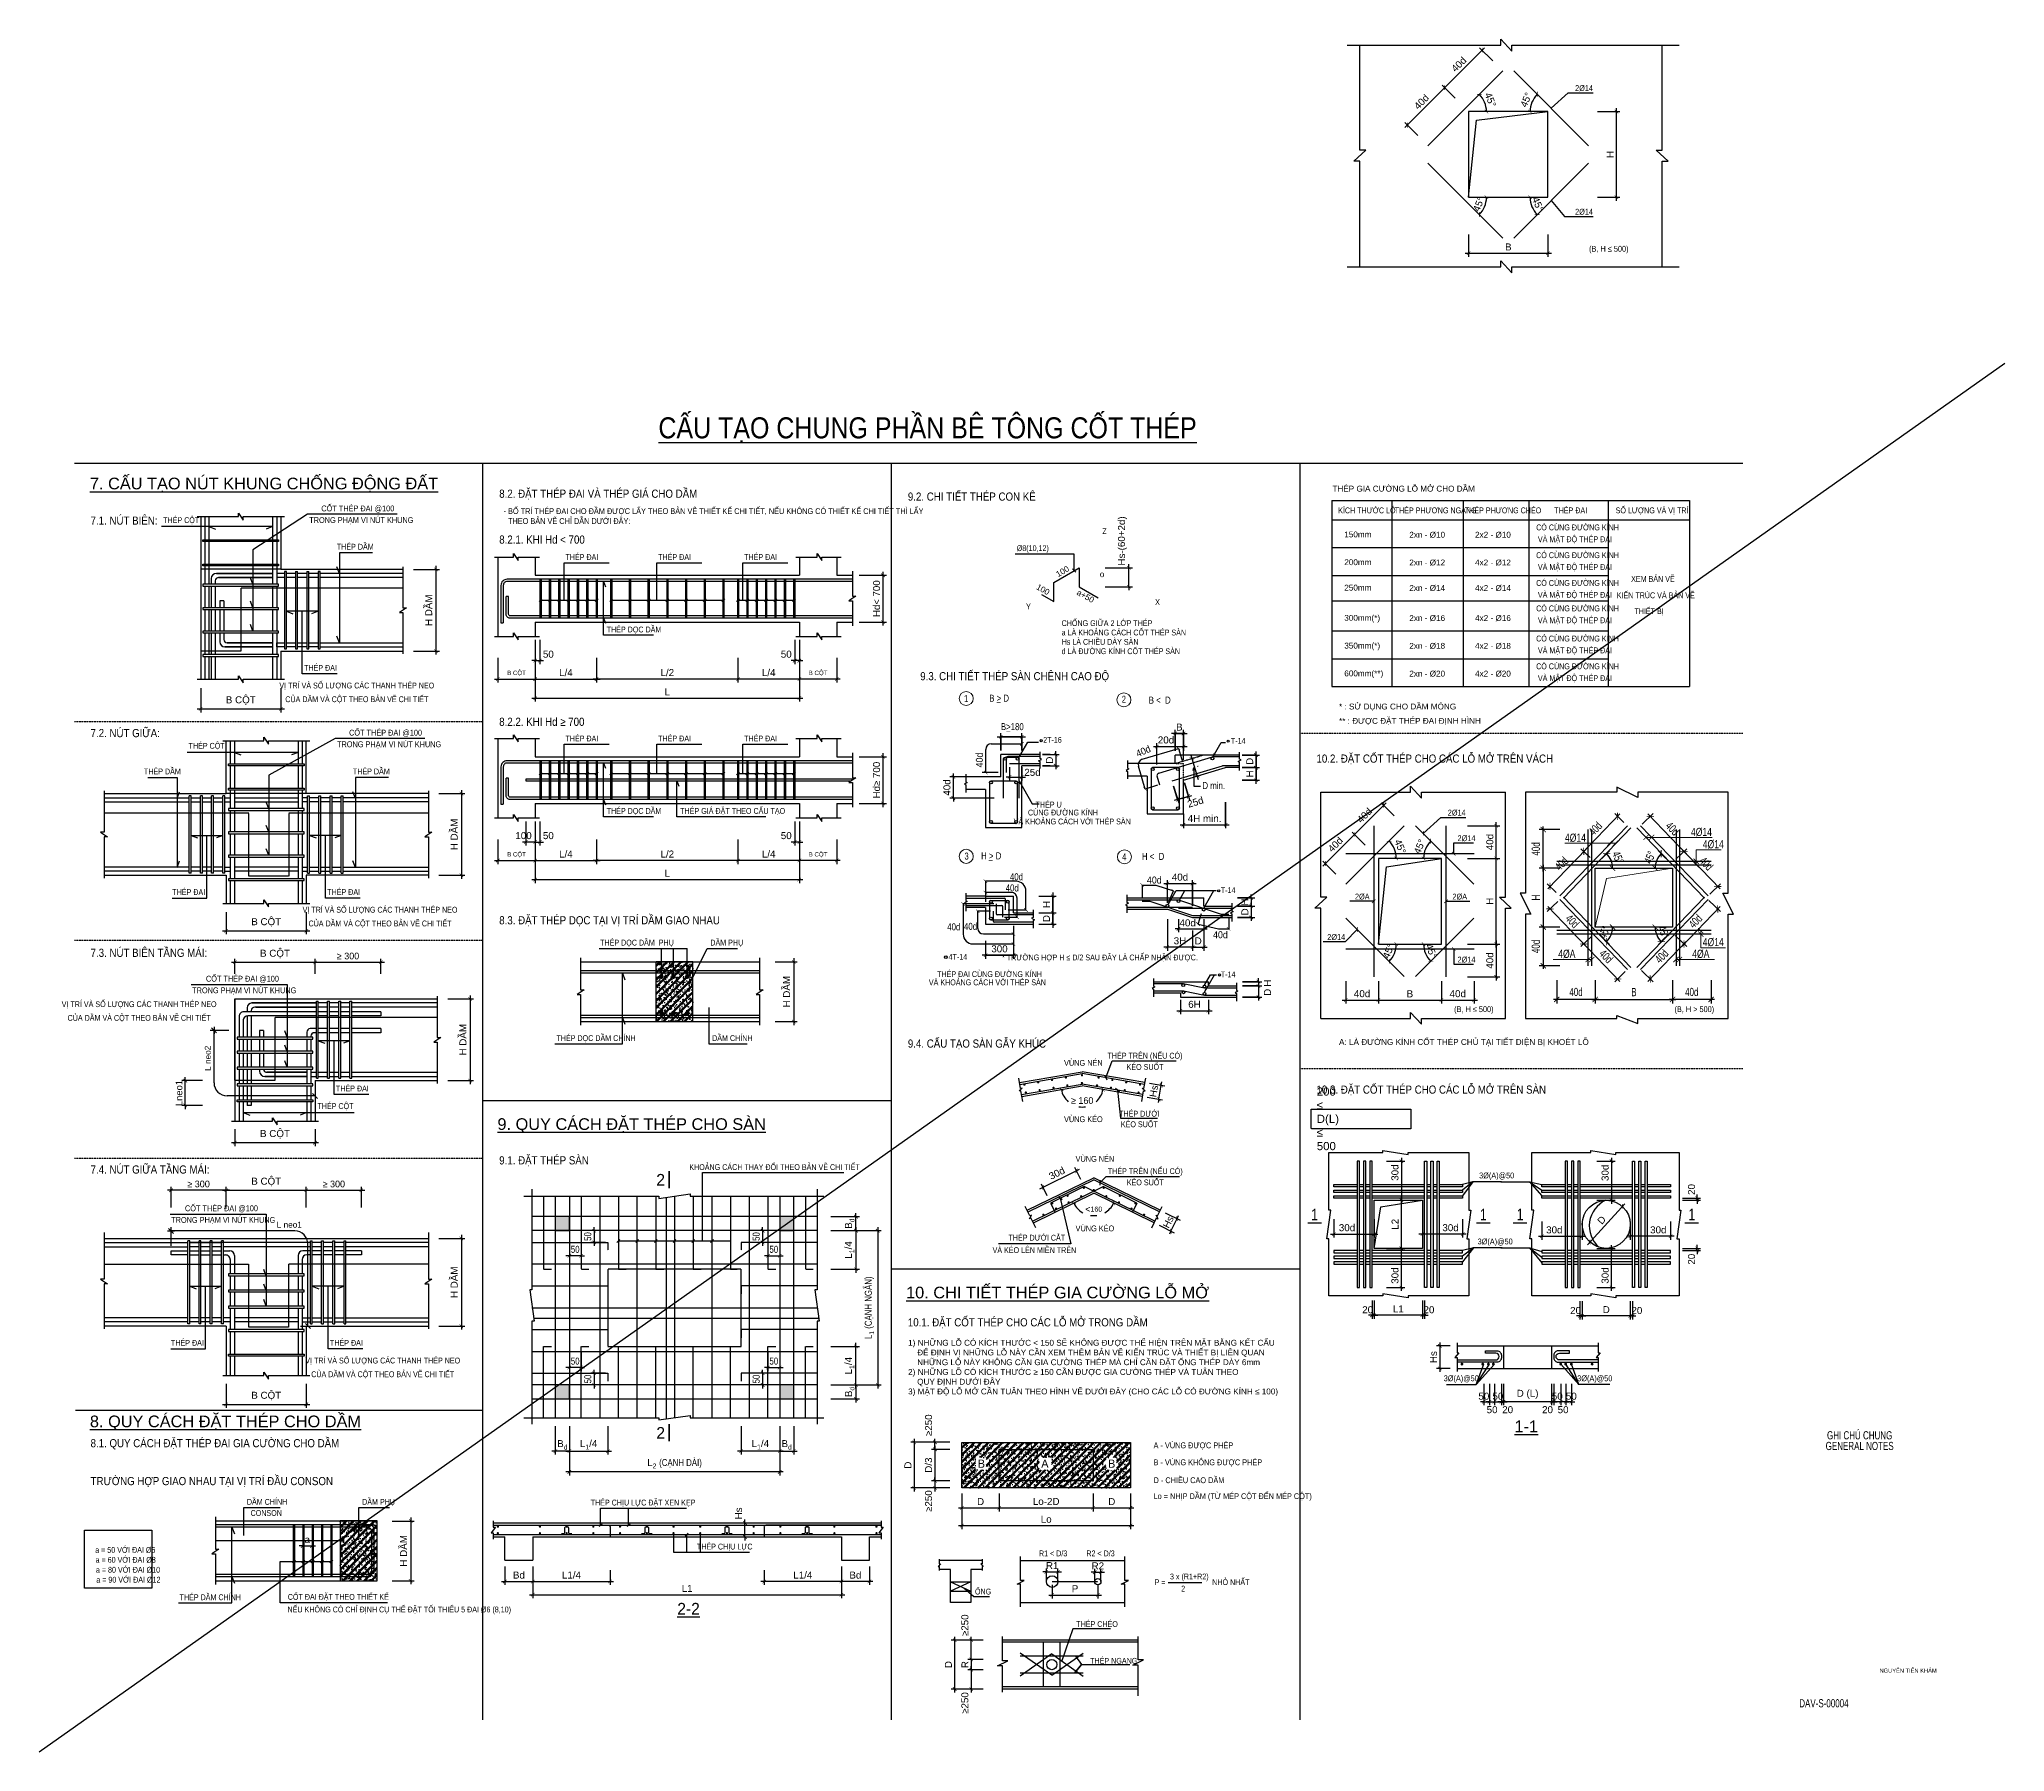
# Model space of a CAD drawing. Header units: millimetres. Extents: x -241424 to 696054, y -125618 to 93710.
# Drawn here: x 106926 to 191026, y -3 to 73259 of the extents above; entities that cross this region are included whole.
import ezdxf
from ezdxf.enums import TextEntityAlignment as Align

# ---------------------------------------------------------------- set-up
doc = ezdxf.new("R2010")
doc.units = ezdxf.units.MM
doc.header["$LTSCALE"] = 7
doc.header["$PDMODE"] = 3
for name, pattern in [('CENTER2', [1.125, 0.75, -0.125, 0.125, -0.125]), ('DD3', [0.2, 0.1, -0.1]), ('HIDDEN', [0.375, 0.25, -0.125])]:
    doc.linetypes.add(name, pattern=pattern)
doc.layers.get('0').update_dxf_attribs({"linetype": 'CONTINUOUS'})
doc.layers.get('Defpoints').update_dxf_attribs({"color": 6, "linetype": 'CONTINUOUS'})
for name, color, linetype in [('CDC -TEXT KHUNG', 7, 'CONTINUOUS'), ('CDC.02.DIM', 1, 'CONTINUOUS'), ('CDC.06.TEXT', 2, 'CONTINUOUS'), ('CDC_01_AXIS', 160, 'CENTER2'), ('CDC_02_DIM', 1, 'CONTINUOUS'), ('CDC_03_BORDER', 3, 'CONTINUOUS'), ('CDC_04_HIDDEN', 8, 'HIDDEN'), ('CDC_05_STEEL', 4, 'CONTINUOUS'), ('CDC_06_TEXT', 2, 'CONTINUOUS'), ('CDC_09_COLUMN', 4, 'CONTINUOUS'), ('CDC_10_HATCH', 251, 'CONTINUOUS'), ('CDC_11_NOTE', 8, 'CONTINUOUS'), ('DIMENSION', 8, 'CONTINUOUS'), ('KCS_BLOCK', 7, 'CONTINUOUS'), ('LINE1', 8, 'CONTINUOUS'), ('MAIN BAR', 2, 'CONTINUOUS'), ('SECTION', 3, 'CONTINUOUS'), ('SUB BAR', 3, 'CONTINUOUS')]:
    doc.layers.add(name, color=color, linetype=linetype)
for name, color, linetype, lineweight in [('KC-Betong', 2, 'CONTINUOUS', 30), ('KC-Net thuong', 8, 'CONTINUOUS', 18), ('TEXT', 7, 'CONTINUOUS', 13)]:
    doc.layers.add(name, color=color, linetype=linetype, lineweight=lineweight)
doc.layers.add('KCS_KHONG_IN', color=87, linetype='CONTINUOUS', plot=False)
doc.layers.add('KCS_Plotter', color=11, linetype='CONTINUOUS', plot=False)
doc.styles.add('ARIAL', font='arial.ttf')
doc.styles.add('AVANTH-KT', font='')
doc.styles.add('BIGTEXT', font='arial.ttf', dxfattribs={"width": 0.7})
doc.styles.add('KC_SMTEXT', font='arial.ttf', dxfattribs={"width": 0.7})
doc.styles.add('KCS_SMTEXT', font='arial.ttf', dxfattribs={"width": 0.7})
doc.styles.add('KT CDC', font='arial.ttf', dxfattribs={"width": 0.85, "height": 200})
doc.styles.add('SMTEXT', font='arial.ttf', dxfattribs={"width": 0.75})
doc.styles.add('VNAVANTH', font='', dxfattribs={"width": 0.95})
doc.styles.add('VNCC-vnsimli', font='vnsimli.shx', dxfattribs={"width": 0.675})
doc.styles.get('AVANTH-KT').set_extended_font_data('.VnAvantH')
doc.styles.get('VNAVANTH').set_extended_font_data('.VnAvantH')
doc.dimstyles.new('1_50', dxfattribs={"dimscale": 50, "dimtxt": 2.2, "dimasz": 1.2, "dimexe": 1, "dimexo": 0, "dimgap": 0.7, "dimtad": 1, "dimdec": 0, "dimzin": 0, "dimdsep": 46, "dimtxsty": 'VNCC-vnsimli', "dimblk1": 'ARCHTICK', "dimblk2": 'ARCHTICK', "dimsah": 1, "dimcen": 1.5, "dimdle": 1, "dimclrd": 256, "dimclre": 256, "dimclrt": 7, "dimadec": 0, "dimazin": 0, "dimtfac": 1, "dimtdec": 0, "dimtix": 1, "dimtmove": 2, "dimatfit": 3, "dimfxl": 1, "dimtvp": 0.833333, "dimtolj": 1, "dimtzin": 0, "dimlwd": 18, "dimlwe": 18, "dimarcsym": 0})
doc.dimstyles.new('DIM1-25', dxfattribs={"dimscale": 1.2, "dimtxt": 250, "dimasz": 125, "dimexe": 125, "dimexo": 0.06, "dimgap": 100, "dimtad": 1, "dimdec": 0, "dimzin": 0, "dimdsep": 46, "dimtxsty": 'ARIAL', "dimblk": 'ARCHTICK', "dimcen": 100, "dimdle": 125, "dimclrd": 256, "dimclre": 1, "dimclrt": 2, "dimadec": 0, "dimazin": 0, "dimtfac": 1, "dimtdec": 0, "dimtix": 1, "dimtmove": 2, "dimatfit": 0, "dimfxl": 1, "dimtolj": 1, "dimtzin": 0, "dimarcsym": 0})
doc.dimstyles.new('KCS_DIM25', dxfattribs={"dimscale": 50, "dimtxt": 2.5, "dimasz": 1.6, "dimexe": 1.2, "dimexo": 0, "dimgap": 1, "dimtad": 1, "dimdec": 0, "dimzin": 0, "dimdsep": 46, "dimtxsty": 'KCS_SMTEXT', "dimblk": 'ARCHTICK', "dimcen": 0, "dimdle": 1, "dimclrd": 256, "dimclre": 256, "dimclrt": 2, "dimadec": 0, "dimazin": 0, "dimtfac": 1, "dimtdec": 0, "dimtix": 1, "dimtmove": 2, "dimatfit": 3, "dimfxl": 1, "dimtolj": 1, "dimtzin": 0, "dimarcsym": 0})

msp = doc.modelspace()

# ---------------------------------------------------------------- texts
at = {"layer": 'CDC -TEXT KHUNG', "style": 'KT CDC', "width": 0.85}
msp.add_text('NGUYỄN TIẾN KHẢM', height=180, dxfattribs=at).set_placement((185670.2, 3376))
at = {"layer": 'CDC.06.TEXT', "style": 'ARIAL'}
for s, width, p in [('1', 0.7, (146496.7, 44904.8)), ('B > D', 0.8, (147573.4, 44921)), ('2', 0.7, (153246.2, 44872.7)), ('B <  D', 0.8, (154399.3, 44837.3)), ('B>180', 0.8, (148072.3, 43702.2)), ('D min.', 0.8, (156695.9, 41182.6)), ('3', 0.7, (146516.6, 38165)), ('H > D', 0.8, (147227.2, 38175.1)), ('4', 0.7, (153264.5, 38135.9)), ('H <  D', 0.8, (154105.4, 38152.8)), ('40d', 0.8, (148277.6, 36801.2)), ('40d', 0.8, (148460, 37280.9)), ('40d', 0.9, (154322.2, 37140.9)), ('40d', 0.8, (145776.9, 35135.1)), ('40d', 0.8, (146495.9, 35158.3)), ('40d', 0.9, (157152.3, 34799.6))]:
    msp.add_text(s, height=300, dxfattribs=dict(at, width=width)).set_placement(p)
at = {"layer": 'CDC.06.TEXT', "style": 'ARIAL', "width": 0.7}
for s, p in [('2T-16', (150280, 43287.1)), ('T-14', (158228.5, 43244.8)), ('CÙNG ĐƯỜNG KÍNH', (150731, 40208.8)), ('THÉP U', (150116.3, 40547.4)), ('VÀ KHOẢNG CÁCH VỚI THÉP SÀN', (151125.7, 39830.2)), ('T-14', (157796.8, 36854.8)), ('4T-14', (146234.2, 34003.8)), ('* TRƯỜNG HỢP H ≤ D/2 SAU ĐÂY LÀ CHẤP NHẬN ĐƯỢC.', (152312.4, 33987.1)), ('VÀ KHOẢNG CÁCH VỚI THÉP SÀN', (147494.9, 32948.6)), ('THÉP ĐAI CÙNG ĐƯỜNG KÍNH', (147585.8, 33293.8)), ('T-14', (157796.8, 33251))]:
    msp.add_text(s, height=250, dxfattribs=at).set_placement(p, align=Align.MIDDLE)
at = {"layer": 'CDC.06.TEXT', "style": 'ARIAL', "width": 0.9}
for rotation, p in [(23.457885, (153937.7, 42542.5)), (90, (147301.4, 42109.8))]:
    msp.add_text('40d', height=300, rotation=rotation, dxfattribs=at).set_placement(p)
at = {"layer": 'CDC_03_BORDER', "color": 2, "style": 'VNAVANTH'}
for s, p in [('b', (147080.4, 12145.9)), ('a', (149798.8, 12145.9)), ('b', (152656.2, 12145.9))]:
    msp.add_text(s, height=350, dxfattribs=at).set_placement(p)
at = {"layer": 'CDC_06_TEXT', "style": 'ARIAL'}
for s, width, p in [('2%%C14', 0.75, (172643.9, 71048.6)), ('2%%C14', 0.75, (172643.9, 65757.1)), ('(B, H ≤ 500)', 0.75, (173242.1, 64172.1)), ('CỐT THÉP ĐAI @100', 0.75, (118993.3, 53062.9)), ('- BỐ TRÍ THÉP ĐAI CHO ĐẦM ĐƯỢC LẤY THEO BẢN VẼ THIẾT KẾ CHI TIẾT, NẾU KHÔNG CÓ THIẾT KẾ CHI TIẾT THÌ LẤY', 0.75, (126792.4, 52948.2)), ('KÍCH THƯỚC LỖ', 0.7, (162505.7, 52979.6)), ('THÉP PHƯƠNG NGANG', 0.7, (164922.2, 52979.6)), ('THÉP PHƯƠNG CHÉO', 0.7, (167925.9, 52979.6)), ('THÉP ĐAI', 0.7, (171752, 52979.6)), ('SỐ LƯỢNG VÀ VỊ TRÍ', 0.7, (174379.1, 52979.6)), ('TRONG PHẠM VI NÚT KHUNG', 0.75, (118477.8, 52565.6)), ('  THEO BẢN VẼ CHỈ DẪN DƯỚI ĐÂY:', 0.75, (126807.7, 52522.8)), ('CÓ CÙNG ĐƯỜNG KÍNH', 0.7, (170977, 52251)), ('%%C8(10,12)', 0.7, (148749.7, 51363.5)), ('CÓ CÙNG ĐƯỜNG KÍNH', 0.7, (170977, 51062.5)), ('VÀ MẬT ĐỘ THÉP ĐAI', 0.7, (171052, 51744.5)), ('THÉP ĐAI ', 0.7, (129438.9, 50982.9)), ('THÉP ĐAI ', 0.7, (133407.1, 50982.9)), ('THÉP ĐAI ', 0.7, (137085.8, 50982.9)), ('VÀ MẬT ĐỘ THÉP ĐAI', 0.7, (171052, 50556)), ('CÓ CÙNG ĐƯỜNG KÍNH', 0.7, (170977, 49874.1)), ('VÀ MẬT ĐỘ THÉP ĐAI', 0.7, (171052, 49367.6)), ('KIẾN TRÚC VÀ BẢN VẼ', 0.7, (174424.5, 49347.3)), ('XEM BẢN VẼ', 0.7, (175040.3, 50047.4)), ('CÓ CÙNG ĐƯỜNG KÍNH', 0.7, (170977, 48785.7)), ('THIẾT BỊ', 0.7, (175179.4, 48667.1)), ('THÉP DỌC DẦM', 0.7, (131203.7, 47883.4)), ('a LÀ KHOẢNG CÁCH CỐT THÉP SÀN', 0.7, (150671.2, 47754.9)), ('CHỐNG GIỮA 2 LỚP THÉP', 0.7, (150671.2, 48154.9)), ('VÀ MẬT ĐỘ THÉP ĐAI', 0.7, (171052, 48279.2)), ('d LÀ ĐƯỜNG KÍNH CỐT THÉP SÀN', 0.7, (150671.2, 46954.9)), ('Hs LÀ CHIỀU DÀY SÀN', 0.7, (150671.2, 47354.9)), ('CÓ CÙNG ĐƯỜNG KÍNH', 0.7, (170977, 47497.2)), ('VÀ MẬT ĐỘ THÉP ĐAI', 0.7, (171052, 46990.7)), ('CÓ CÙNG ĐƯỜNG KÍNH', 0.7, (170977, 46308.8)), ('VÀ MẬT ĐỘ THÉP ĐAI', 0.7, (171052, 45802.3)), ('CỐT THÉP ĐAI @100', 0.75, (120181, 43469.9)), ('TRONG PHẠM VI NÚT KHUNG', 0.75, (119665.6, 42972.6)), ('THÉP ĐAI ', 0.7, (129438.9, 43220.8)), ('THÉP ĐAI', 0.7, (133407.1, 43220.8)), ('THÉP ĐAI ', 0.7, (137085.8, 43220.8)), ('THÉP DỌC DẦM', 0.7, (131203.7, 40121.3)), ('THÉP GIÁ ĐẶT THEO CẤU TẠO', 0.7, (134348.5, 40121.3)), ('THÉP DỌC DẦM  PHỤ', 0.7, (130923, 34488)), ('DẦM PHỤ', 0.7, (135639.6, 34488)), ('CỐT THÉP ĐAI @100', 0.75, (114056.9, 32943.4)), ('TRONG PHẠM VI NÚT KHUNG', 0.75, (113467.1, 32446.1)), ('THÉP DỌC DẦM CHÍNH', 0.7, (129055.3, 30401.9)), ('DẦM CHÍNH', 0.7, (135716.5, 30401.9)), ('TRONG PHẠM VI NÚT KHUNG', 0.75, (112569.5, 22623.8)), ('CỐT THÉP ĐAI @100', 0.75, (113159.4, 23121.1)), ('A - VÙNG ĐƯỢC PHÉP', 0.75, (154605.8, 12978.5)), ('B - VÙNG KHÔNG ĐƯỢC PHÉP', 0.75, (154605.8, 12252.5)), ('D - CHIỀU CAO DẦM', 0.75, (154605.8, 11487.2)), ('Lo = NHỊP DẦM (TỪ MÉP CỘT ĐẾN MÉP CỘT)', 0.75, (154605.8, 10805)), ('DẦM CHÍNH', 0.7, (115807.2, 10560.5)), ('CONSON', 0.7, (115966.9, 10084.4)), ('DẦM PHỤ', 0.7, (120740.2, 10560.5)), ('a = 50 VỚI ĐAI %%C6', 0.7, (109317.6, 8506)), ('R1 < D/3', 0.7, (149701.9, 8356.1)), ('R2 < D/3', 0.7, (151729.7, 8356.1)), ('a = 60 VỚI ĐAI %%C8', 0.7, (109333, 8080.5)), ('a = 80 VỚI ĐAI %%C10', 0.7, (109348.3, 7655.1)), ('3 x (R1+R2)', 0.7, (155308.9, 7366.9)), ('a = 90 VỚI ĐAI %%C12', 0.7, (109363.6, 7229.6)), ('THÉP DẦM CHÍNH', 0.7, (112928.7, 6479.6)), ('CỐT ĐAI ĐẶT THEO THIẾT KẾ', 0.7, (117559, 6495)), ('ỐNG', 0.7, (146963.9, 6723.6)), ('P =', 0.7, (154647.1, 7125.4)), ('2', 0.7, (155789.1, 6849.7)), ('NHỎ NHẤT', 0.7, (157115.5, 7125.4)), ('NẾU KHÔNG CÓ CHỈ ĐỊNH CỤ THỂ ĐẶT TỐI THIỂU 5 ĐAI %%C6 (8,10)', 0.7, (117547, 5956)), ('THÉP CHÉO', 0.7, (151298.1, 5331.7)), ('THÉP NGANG', 0.7, (151892.8, 3760.3))]:
    msp.add_text(s, height=250, dxfattribs=dict(at, width=width)).set_placement(p)
for s, height, width, p in [('%%UCẤU TẠO CHUNG PHẦN BÊ TÔNG CỐT THÉP', 900, 0.85, (144935.9, 56186.3)), ('Z', 250, 0.7, (152506, 52088.7)), ('Y', 250, 0.7, (149251.8, 48872.6)), ('X', 250, 0.7, (154774.9, 49056.8)), ('%%U 1 ', 500, 0.75, (161494.7, 22726.4)), ('%%U 1 ', 500, 0.75, (168716.2, 22726.4)), ('%%U 1 ', 500, 0.75, (170289.5, 22726.4)), ('%%U 1 ', 500, 0.75, (177637, 22726.4))]:
    msp.add_text(s, height=height, dxfattribs=dict(at, width=width)).set_placement(p, align=Align.CENTER)
at = {"layer": 'CDC_06_TEXT', "color": 4, "style": 'ARIAL'}
for s, p in [('%%U7. CẤU TẠO NÚT KHUNG CHỐNG ĐỘNG ĐẤT', (109091.9, 54004.8)), ('%%U9. QUY CÁCH ĐẶT THÉP CHO SÀN', (126529.8, 26597.2)), ('%%U10. CHI TIẾT THÉP GIA CƯỜNG LỖ MỞ', (144015.4, 19392.4)), ('%%U8. QUY CÁCH ĐẶT THÉP CHO DẦM', (109091.2, 13878.4))]:
    msp.add_text(s, height=500, dxfattribs=at).set_placement(p)
at = {"layer": 'CDC_06_TEXT', "color": 4, "style": 'ARIAL', "width": 0.85}
for s, p in [('8.2. ĐẶT THÉP ĐAI VÀ THÉP GIÁ CHO DẦM', (126605.8, 53818.8)), ('9.2. CHI TIẾT THÉP CON KÊ', (144091.5, 53695.6)), ('7.1. NÚT BIÊN:', (109120.2, 52667.7)), ('8.2.1. KHI Hd < 700', (126605.8, 51856.5)), ('9.3. CHI TIẾT THÉP SÀN CHÊNH CAO ĐỘ', (144620.9, 46011.9)), ('7.2. NÚT GIỮA:', (109120.2, 43577.4)), ('8.2.2. KHI Hd ≥ 700', (126605.8, 44060.1)), ('10.2. ĐẶT CỐT THÉP CHO CÁC LỖ MỞ TRÊN VÁCH', (161577.2, 42485.8)), ('8.3. ĐẶT THÉP DỌC TẠI VỊ TRÍ DẦM GIAO NHAU', (126605.8, 35568.4)), ('7.3. NÚT BIÊN TẦNG MÁI:', (109120.2, 34177.6)), ('9.4. CẤU TẠO SÀN GẪY KHÚC', (144091.5, 30293.3)), ('10.3. ĐẶT CỐT THÉP CHO CÁC LỖ MỞ TRÊN SÀN', (161577.2, 28324.1)), ('9.1. ĐẶT THÉP SÀN', (126605.8, 25297.5)), ('7.4. NÚT GIỮA TẦNG MÁI:', (109120.2, 24905.4)), ('10.1. ĐẶT CỐT THÉP CHO CÁC LỖ MỞ TRONG DẦM', (144091.5, 18367.5)), ('8.1. QUY CÁCH ĐẶT THÉP ĐAI GIA CƯỜNG CHO DẦM', (109120.2, 13196.7)), ('TRƯỜNG HỢP GIAO NHAU TẠI VỊ TRÍ ĐẦU CONSON', (109120.2, 11575.9))]:
    msp.add_text(s, height=350, dxfattribs=at).set_placement(p, align=Align.MIDDLE_LEFT)
at = {"layer": 'CDC_06_TEXT', "style": 'ARIAL'}
for s, p in [('THÉP GIA CƯỜNG LỖ MỞ CHO DẦM', (162258.1, 53909.5)), ('150mm', (162767, 51950.9)), ('2xn - %%C10', (165548.3, 51938.5)), ('2x2 - %%C10', (168362.6, 51938.5)), ('200mm', (162767, 50762.4)), ('2xn - %%C12', (165548.3, 50750.1)), ('4x2 - %%C12', (168362.6, 50750.1)), ('250mm', (162767, 49674)), ('2xn - %%C14', (165548.3, 49661.7)), ('4x2 - %%C14', (168362.6, 49661.7)), ('300mm(*)', (162767, 48382.3)), ('2xn - %%C16', (165548.3, 48373.3)), ('4x2 - %%C16', (168362.6, 48373.3)), ('350mm(*)', (162767, 47193.9)), ('2xn - %%C18', (165548.3, 47184.8)), ('4x2 - %%C18', (168362.6, 47184.8)), ('600mm(**)', (162767, 46005.5)), ('2xn - %%C20', (165548.3, 45996.4)), ('4x2 - %%C20', (168362.6, 45996.4)), ('* : SỬ DỤNG CHO DẦM MÓNG', (162541.2, 44588.4)), ('** : ĐƯỢC ĐẶT THÉP ĐAI ĐỊNH HÌNH', (162541.2, 43973.4)), ('A: LÀ ĐƯỜNG KÍNH CỐT THÉP CHỦ TẠI TIẾT DIỆN BỊ KHOÉT LỖ', (162541.2, 30236.3))]:
    msp.add_text(s, height=250, dxfattribs=at).set_placement(p)
for s, width, p in [('THÉP CỘT', 0.7, (112996.6, 52695.2)), ('THÉP DẦM', 0.7, (120447.1, 51586.9)), ('THÉP ĐAI', 0.7, (118957.1, 46401)), ('VỊ TRÍ VÀ SỐ LƯỢNG CÁC THANH THÉP NEO', 0.7, (120512.5, 45622.4)), ('CỦA DẦM VÀ CỘT THEO BẢN VẼ CHI TIẾT', 0.7, (120512.5, 45035.6)), ('THÉP CỘT', 0.7, (114085.7, 43039)), ('THÉP DẦM', 0.7, (112191.9, 41973.9)), ('THÉP DẦM', 0.7, (121133.5, 41973.9)), ('THÉP ĐAI', 0.7, (113320.6, 36808.1)), ('VỊ TRÍ VÀ SỐ LƯỢNG CÁC THANH THÉP NEO', 0.7, (121506, 36029.4)), ('THÉP ĐAI', 0.7, (119950.6, 36808.1)), ('CỦA DẦM VÀ CỘT THEO BẢN VẼ CHI TIẾT', 0.7, (121506, 35442.7)), ('VỊ TRÍ VÀ SỐ LƯỢNG CÁC THANH THÉP NEO', 0.7, (111197.8, 31989.2)), ('CỦA DẦM VÀ CỘT THEO BẢN VẼ CHI TIẾT', 0.7, (111197.8, 31402.5)), ('VÙNG NÉN', 0.75, (151602, 29497.3)), ('THÉP TRÊN (NẾU CÓ)', 0.7, (154238.9, 29775)), ('KÉO SUỐT', 0.7, (154238.9, 29329.8)), ('THÉP CỘT', 0.7, (119597.8, 27626.6)), ('THÉP ĐAI', 0.7, (120321.7, 28405.3)), ('VÙNG KÉO', 0.75, (151602, 27088.2)), ('THÉP DƯỚI', 0.7, (153995.8, 27322.4)), ('KÉO SUỐT', 0.7, (153995.8, 26877.2)), ('VÙNG NÉN', 0.75, (152096.2, 25390.2)), ('KHOẢNG CÁCH THAY ĐỔI THEO BẢN VẼ CHI TIẾT', 0.7, (138386.1, 25044.5)), ('THÉP TRÊN (NẾU CÓ)', 0.7, (154249.6, 24834.5)), ('KÉO SUỐT', 0.7, (154249.6, 24389.2)), ('3%%C(A)@50', 0.75, (169286.8, 24619)), ('THÉP DƯỚI CẮT', 0.7, (149610.4, 22024.1)), ('VÙNG KÉO', 0.75, (152096.2, 22415.2)), ('3%%C(A)@50', 0.75, (169223.2, 21795.3)), ('VÀ KÉO LÊN MIỀN TRÊN', 0.7, (149506.4, 21493.1)), ('THÉP ĐAI', 0.7, (113262.5, 17521.1)), ('THÉP ĐAI', 0.7, (120066.3, 17521.1)), ('VỊ TRÍ VÀ SỐ LƯỢNG CÁC THANH THÉP NEO', 0.7, (121621.7, 16742.4)), ('CỦA DẦM VÀ CỘT THEO BẢN VẼ CHI TIẾT', 0.7, (121621.7, 16155.7)), ('3%%C(A)@50', 0.75, (167772.3, 15941.4)), ('3%%C(A)@50', 0.75, (173486.3, 15941.4)), ('THÉP CHỊU LỰC ĐẶT XEN KẸP', 0.7, (132760.8, 10660.9)), ('THÉP CHỊU LỰC', 0.7, (136256, 8777.8))]:
    msp.add_text(s, height=250, dxfattribs=dict(at, width=width)).set_placement(p, align=Align.MIDDLE)
for s, rotation, p in [('100', 30.628666, (150773.5, 50388.1)), ('100', 331.105321, (149814.3, 49610.2)), ('a+50 ', 331.105321, (151677.5, 49302.9))]:
    msp.add_text(s, height=250, rotation=rotation, dxfattribs=at).set_placement(p, align=Align.CENTER)
msp.add_text('o', height=250, dxfattribs=at).set_placement((152400.4, 50249.5), align=Align.CENTER)
at = {"layer": 'CDC_06_TEXT'}
for s, style, p in [('2', 'AVANTH-KT', (133513.5, 24467.8)), ('2', 'AVANTH-KT', (133513.5, 13639.9)), ('%%U1-1', 'ARIAL', (170551.5, 13917.2)), ('%%U2-2', 'VNAVANTH', (134707.1, 6117.6))]:
    msp.add_text(s, height=500, dxfattribs=dict(at, style=style)).set_placement(p, align=Align.MIDDLE)
at = {"layer": 'CDC_06_TEXT', "color": 4, "style": 'BIGTEXT', "width": 0.7}
for s, p in [('GHI CHÚ CHUNG', (184820.2, 13577.2)), ('GENERAL NOTES', (184820.2, 13077.2))]:
    msp.add_text(s, height=350, dxfattribs=at).set_placement(p, align=Align.MIDDLE)
at = {"layer": 'CDC_06_TEXT', "color": 2, "linetype": 'ByBlock', "style": 'SMTEXT', "width": 0.7}
msp.add_text('DAV-S-00004', height=350, dxfattribs=at).set_placement((183291.3, 2069), align=Align.MIDDLE)
at = {"layer": 'CDC_06_TEXT', "insert": (114137.3, 29662), "char_height": 252, "attachment_point": 5, "rotation": 90, "style": 'ARIAL'}
msp.add_mtext('L neo2', dxfattribs=at)
at = {"layer": 'CDC_06_TEXT', "style": 'ARIAL'}
for s, insert, char_height, width, attachment_point in [('200 ≤ D(L) ≤ 500', (161590, 27072), 350, 0.85, 4), ('1) NHỮNG LỖ CÓ KÍCH THƯỚC < 150 SẼ KHÔNG ĐƯỢC THỂ HIỆN TRÊN MẶT BẰNG KẾT CẤU\\P    ĐỂ ĐỊNH VỊ NHỮNG LỖ NÀY CẦN XEM THÊM BẢN VẼ KIẾN TRÚC VÀ THIẾT BỊ LIÊN QUAN\\P    NHỮNG LỖ NÀY KHÔNG CẦN GIA CƯỜNG THÉP MÀ CHỈ CẦN ĐẶT ỐNG THÉP DÀY 6mm\\P2) NHỮNG LỖ CÓ KÍCH THƯỚC ≥ 150 CẦN ĐƯỢC GIA CƯỜNG THÉP VÀ TUÂN THEO\\P    QUY ĐỊNH DƯỚI ĐÂY\\P3) MẬT ĐỘ LỖ MỞ CẦN TUÂN THEO HÌNH VẼ DƯỚI ĐÂY (CHO CÁC LỖ CÓ ĐƯỜNG KÍNH ≤ 100)', (144102.6, 17617.8), 250, 16245.956, 1)]:
    msp.add_mtext(s, dxfattribs=dict(at, insert=insert, char_height=char_height, width=width, attachment_point=attachment_point))
at = {"layer": 'CDC_06_TEXT', "insert": (117623.3, 22542.3), "char_height": 252, "attachment_point": 5, "style": 'ARIAL'}
msp.add_mtext('L neo1', dxfattribs=at)

# ---------------------------------------------------------------- blocks, each defined once
blk = doc.blocks.new('_ArchTick')
at = {"color": 0, "linetype": 'ByBlock', "const_width": 0.15}
blk.add_lwpolyline([(-0.5, -0.5), (0.5, 0.5)], dxfattribs=at)
blk = doc.blocks.new('*D109')
at = {"layer": 'CDC_02_DIM', "color": 1, "lineweight": -2, "transparency": 16777216}
for p, q in [((122019, 9867), (122969, 9867)), ((122019, 7310), (122969, 7310))]:
    blk.add_line(p, q, dxfattribs=at)
at = {"layer": 'CDC_02_DIM', "lineweight": -2, "transparency": 16777216}
blk.add_line((122819, 10017), (122819, 7160), dxfattribs=at)
at = {"layer": 'Defpoints', "color": 0, "transparency": 16777216}
for p in [(122019, 9867), (122019, 7310), (122819, 7310)]:
    blk.add_point(p, dxfattribs=at)
at = {"layer": 'CDC_02_DIM', "lineweight": -2, "transparency": 16777216, "xscale": 150, "yscale": 150, "zscale": 150}
for p, rotation in [((122819, 9867), 90), ((122819, 7310), 270)]:
    blk.add_blockref('_ArchTick', p, dxfattribs=dict(at, rotation=rotation))
at = {"layer": 'CDC_02_DIM', "color": 2, "transparency": 16777216, "insert": (122511, 8589), "char_height": 300, "attachment_point": 5, "rotation": 90, "style": 'ARIAL'}
blk.add_mtext('\\A1;H DẦM', dxfattribs=at)
blk = doc.blocks.new('*D110')
at = {"layer": 'CDC_02_DIM', "color": 1, "lineweight": -2, "transparency": 16777216}
for p, q in [((138409, 33790), (139359, 33790)), ((138409, 31232), (139359, 31232))]:
    blk.add_line(p, q, dxfattribs=at)
at = {"layer": 'CDC_02_DIM', "lineweight": -2, "transparency": 16777216}
blk.add_line((139209, 33940), (139209, 31082), dxfattribs=at)
at = {"layer": 'Defpoints', "color": 0, "transparency": 16777216}
for p in [(138409, 33790), (138409, 31232), (139209, 31232)]:
    blk.add_point(p, dxfattribs=at)
at = {"layer": 'CDC_02_DIM', "lineweight": -2, "transparency": 16777216, "xscale": 150, "yscale": 150, "zscale": 150}
for p, rotation in [((139209, 33790), 90), ((139209, 31232), 270)]:
    blk.add_blockref('_ArchTick', p, dxfattribs=dict(at, rotation=rotation))
at = {"layer": 'CDC_02_DIM', "color": 2, "transparency": 16777216, "insert": (138901, 32511), "char_height": 300, "attachment_point": 5, "rotation": 90, "style": 'ARIAL'}
blk.add_mtext('\\A1;H DẦM', dxfattribs=at)
blk = doc.blocks.new('*D116')
at = {"layer": 'CDC_02_DIM', "color": 1, "lineweight": -2, "transparency": 16777216}
for p, q in [((128147, 46792), (128147, 44922)), ((139449, 46792), (139449, 44922))]:
    blk.add_line(p, q, dxfattribs=at)
at = {"layer": 'CDC_02_DIM', "lineweight": -2, "transparency": 16777216}
blk.add_line((127997, 45072), (139599, 45072), dxfattribs=at)
at = {"layer": 'Defpoints', "color": 0, "transparency": 16777216}
for p in [(128147, 46792), (139449, 46792), (139449, 45072)]:
    blk.add_point(p, dxfattribs=at)
at = {"layer": 'CDC_02_DIM', "lineweight": -2, "transparency": 16777216, "xscale": 150, "yscale": 150, "zscale": 150, "rotation": 180}
blk.add_blockref('_ArchTick', (128147, 45072), dxfattribs=at)
at = {"layer": 'CDC_02_DIM', "lineweight": -2, "transparency": 16777216, "xscale": 150, "yscale": 150, "zscale": 150}
blk.add_blockref('_ArchTick', (139449, 45072), dxfattribs=at)
at = {"layer": 'CDC_02_DIM', "color": 2, "transparency": 16777216, "insert": (133798, 45342), "char_height": 300, "attachment_point": 5, "style": 'ARIAL'}
blk.add_mtext('\\A1;L', dxfattribs=at)
blk = doc.blocks.new('*D117')
at = {"layer": 'CDC_02_DIM', "color": 1, "lineweight": -2, "transparency": 16777216}
for p, q in [((128147, 46792), (128147, 45737)), ((130772, 46792), (130772, 45737))]:
    blk.add_line(p, q, dxfattribs=at)
at = {"layer": 'CDC_02_DIM', "lineweight": -2, "transparency": 16777216}
blk.add_line((127997, 45887), (130922, 45887), dxfattribs=at)
at = {"layer": 'Defpoints', "color": 0, "transparency": 16777216}
for p in [(128147, 46792), (130772, 46792), (130772, 45887)]:
    blk.add_point(p, dxfattribs=at)
at = {"layer": 'CDC_02_DIM', "lineweight": -2, "transparency": 16777216, "xscale": 150, "yscale": 150, "zscale": 150, "rotation": 180}
blk.add_blockref('_ArchTick', (128147, 45887), dxfattribs=at)
at = {"layer": 'CDC_02_DIM', "lineweight": -2, "transparency": 16777216, "xscale": 150, "yscale": 150, "zscale": 150}
blk.add_blockref('_ArchTick', (130772, 45887), dxfattribs=at)
at = {"layer": 'CDC_02_DIM', "color": 2, "transparency": 16777216, "insert": (129460, 46162), "char_height": 300, "attachment_point": 5, "style": 'ARIAL'}
blk.add_mtext('\\A1;L/4', dxfattribs=at)
blk = doc.blocks.new('*D118')
at = {"layer": 'CDC_02_DIM', "color": 1, "lineweight": -2, "transparency": 16777216}
for p, q in [((130772, 46792), (130772, 45737)), ((136823, 46792), (136823, 45737))]:
    blk.add_line(p, q, dxfattribs=at)
at = {"layer": 'CDC_02_DIM', "lineweight": -2, "transparency": 16777216}
blk.add_line((136973, 45887), (130622, 45887), dxfattribs=at)
at = {"layer": 'Defpoints', "color": 0, "transparency": 16777216}
for p in [(130772, 46792), (136823, 46792), (130772, 45887)]:
    blk.add_point(p, dxfattribs=at)
at = {"layer": 'CDC_02_DIM', "lineweight": -2, "transparency": 16777216, "xscale": 150, "yscale": 150, "zscale": 150, "rotation": 180}
blk.add_blockref('_ArchTick', (130772, 45887), dxfattribs=at)
at = {"layer": 'CDC_02_DIM', "lineweight": -2, "transparency": 16777216, "xscale": 150, "yscale": 150, "zscale": 150}
blk.add_blockref('_ArchTick', (136823, 45887), dxfattribs=at)
at = {"layer": 'CDC_02_DIM', "color": 2, "transparency": 16777216, "insert": (133798, 46162), "char_height": 300, "attachment_point": 5, "style": 'ARIAL'}
blk.add_mtext('\\A1;L/2', dxfattribs=at)
blk = doc.blocks.new('*D119')
at = {"layer": 'CDC_02_DIM', "color": 1, "lineweight": -2, "transparency": 16777216}
for p, q in [((136823, 46792), (136823, 45737)), ((139449, 46792), (139449, 45737))]:
    blk.add_line(p, q, dxfattribs=at)
at = {"layer": 'CDC_02_DIM', "lineweight": -2, "transparency": 16777216}
blk.add_line((139599, 45887), (136673, 45887), dxfattribs=at)
at = {"layer": 'Defpoints', "color": 0, "transparency": 16777216}
for p in [(136823, 46792), (139449, 46792), (136823, 45887)]:
    blk.add_point(p, dxfattribs=at)
at = {"layer": 'CDC_02_DIM', "lineweight": -2, "transparency": 16777216, "xscale": 150, "yscale": 150, "zscale": 150, "rotation": 180}
blk.add_blockref('_ArchTick', (136823, 45887), dxfattribs=at)
at = {"layer": 'CDC_02_DIM', "lineweight": -2, "transparency": 16777216, "xscale": 150, "yscale": 150, "zscale": 150}
blk.add_blockref('_ArchTick', (139449, 45887), dxfattribs=at)
at = {"layer": 'CDC_02_DIM', "color": 2, "transparency": 16777216, "insert": (138136, 46162), "char_height": 300, "attachment_point": 5, "style": 'ARIAL'}
blk.add_mtext('\\A1;L/4', dxfattribs=at)
blk = doc.blocks.new('*D120')
at = {"layer": 'CDC_02_DIM', "color": 1, "lineweight": -2, "transparency": 16777216}
for p, q in [((126547, 46792), (126547, 45737)), ((128147, 46792), (128147, 45737))]:
    blk.add_line(p, q, dxfattribs=at)
at = {"layer": 'CDC_02_DIM', "lineweight": -2, "transparency": 16777216}
blk.add_line((126397, 45887), (128297, 45887), dxfattribs=at)
at = {"layer": 'Defpoints', "color": 0, "transparency": 16777216}
for p in [(126547, 46792), (128147, 46792), (128147, 45887)]:
    blk.add_point(p, dxfattribs=at)
at = {"layer": 'CDC_02_DIM', "lineweight": -2, "transparency": 16777216, "xscale": 150, "yscale": 150, "zscale": 150, "rotation": 180}
blk.add_blockref('_ArchTick', (126547, 45887), dxfattribs=at)
at = {"layer": 'CDC_02_DIM', "lineweight": -2, "transparency": 16777216, "xscale": 150, "yscale": 150, "zscale": 150}
blk.add_blockref('_ArchTick', (128147, 45887), dxfattribs=at)
at = {"layer": 'CDC_02_DIM', "color": 2, "transparency": 16777216, "insert": (127347, 46133), "char_height": 300, "attachment_point": 5, "style": 'ARIAL'}
blk.add_mtext('\\A1;{\\H0.625x;B CỘT}', dxfattribs=at)
blk = doc.blocks.new('*D121')
at = {"layer": 'CDC_02_DIM', "lineweight": -2, "transparency": 16777216}
blk.add_line((143027, 50478), (143027, 48177), dxfattribs=at)
at = {"layer": 'CDC_02_DIM', "color": 1, "lineweight": -2, "transparency": 16777216}
for p, q in [((142013, 50328), (143177, 50328)), ((142013, 48327), (143177, 48327))]:
    blk.add_line(p, q, dxfattribs=at)
at = {"layer": 'Defpoints', "color": 0, "transparency": 16777216}
for p in [(142013, 50328), (142013, 48327), (143027, 48327)]:
    blk.add_point(p, dxfattribs=at)
at = {"layer": 'CDC_02_DIM', "lineweight": -2, "transparency": 16777216, "xscale": 150, "yscale": 150, "zscale": 150}
for p, rotation in [((143027, 50328), 90), ((143027, 48327), 270)]:
    blk.add_blockref('_ArchTick', p, dxfattribs=dict(at, rotation=rotation))
at = {"layer": 'CDC_02_DIM', "color": 2, "transparency": 16777216, "insert": (142754, 49327), "char_height": 300, "attachment_point": 5, "rotation": 90, "style": 'ARIAL'}
blk.add_mtext('\\A1;Hd{\\fSymbol|b0|i0|c2|p18;\\H0.9583x;<} 700', dxfattribs=at)
blk = doc.blocks.new('*D122')
at = {"layer": 'CDC_02_DIM', "color": 1, "lineweight": -2, "transparency": 16777216}
for p, q in [((128147, 47563), (128147, 46527)), ((128347, 47563), (128347, 46527))]:
    blk.add_line(p, q, dxfattribs=at)
at = {"layer": 'CDC_02_DIM', "lineweight": -2, "transparency": 16777216}
for p, q in [((128147, 46677), (127997, 46677)), ((128147, 46677), (128347, 46677)), ((128347, 46677), (128497, 46677))]:
    blk.add_line(p, q, dxfattribs=at)
at = {"layer": 'Defpoints', "color": 0, "transparency": 16777216}
for p in [(128147, 47563), (128347, 47563), (128347, 46677)]:
    blk.add_point(p, dxfattribs=at)
at = {"layer": 'CDC_02_DIM', "lineweight": -2, "transparency": 16777216, "xscale": 150, "yscale": 150, "zscale": 150}
blk.add_blockref('_ArchTick', (128147, 46677), dxfattribs=at)
at = {"layer": 'CDC_02_DIM', "lineweight": -2, "transparency": 16777216, "xscale": 150, "yscale": 150, "zscale": 150, "rotation": 180}
blk.add_blockref('_ArchTick', (128347, 46677), dxfattribs=at)
at = {"layer": 'CDC_02_DIM', "color": 2, "transparency": 16777216, "insert": (128708, 46950), "char_height": 300, "attachment_point": 5, "style": 'ARIAL'}
blk.add_mtext('\\A1;50', dxfattribs=at)
blk = doc.blocks.new('*D123')
at = {"layer": 'CDC_02_DIM', "color": 1, "lineweight": -2, "transparency": 16777216}
for p, q in [((139449, 46792), (139449, 45737)), ((141049, 46792), (141049, 45737))]:
    blk.add_line(p, q, dxfattribs=at)
at = {"layer": 'CDC_02_DIM', "lineweight": -2, "transparency": 16777216}
blk.add_line((141199, 45887), (139299, 45887), dxfattribs=at)
at = {"layer": 'Defpoints', "color": 0, "transparency": 16777216}
for p in [(139449, 46792), (141049, 46792), (139449, 45887)]:
    blk.add_point(p, dxfattribs=at)
at = {"layer": 'CDC_02_DIM', "lineweight": -2, "transparency": 16777216, "xscale": 150, "yscale": 150, "zscale": 150, "rotation": 180}
blk.add_blockref('_ArchTick', (139449, 45887), dxfattribs=at)
at = {"layer": 'CDC_02_DIM', "lineweight": -2, "transparency": 16777216, "xscale": 150, "yscale": 150, "zscale": 150}
blk.add_blockref('_ArchTick', (141049, 45887), dxfattribs=at)
at = {"layer": 'CDC_02_DIM', "color": 2, "transparency": 16777216, "insert": (140249, 46133), "char_height": 300, "attachment_point": 5, "style": 'ARIAL'}
blk.add_mtext('\\A1;{\\H0.625x;B CỘT}', dxfattribs=at)
blk = doc.blocks.new('*D126')
at = {"layer": 'CDC_02_DIM', "color": 1, "lineweight": -2, "transparency": 16777216}
for p, q in [((139249, 47563), (139249, 46527)), ((139449, 47563), (139449, 46527))]:
    blk.add_line(p, q, dxfattribs=at)
at = {"layer": 'CDC_02_DIM', "lineweight": -2, "transparency": 16777216}
for p, q in [((139249, 46677), (139099, 46677)), ((139449, 46677), (139249, 46677)), ((139449, 46677), (139599, 46677))]:
    blk.add_line(p, q, dxfattribs=at)
at = {"layer": 'Defpoints', "color": 0, "transparency": 16777216}
for p in [(139249, 47563), (139449, 47563), (139249, 46677)]:
    blk.add_point(p, dxfattribs=at)
at = {"layer": 'CDC_02_DIM', "lineweight": -2, "transparency": 16777216, "xscale": 150, "yscale": 150, "zscale": 150}
blk.add_blockref('_ArchTick', (139249, 46677), dxfattribs=at)
at = {"layer": 'CDC_02_DIM', "lineweight": -2, "transparency": 16777216, "xscale": 150, "yscale": 150, "zscale": 150, "rotation": 180}
blk.add_blockref('_ArchTick', (139449, 46677), dxfattribs=at)
at = {"layer": 'CDC_02_DIM', "color": 2, "transparency": 16777216, "insert": (138888, 46950), "char_height": 300, "attachment_point": 5, "style": 'ARIAL'}
blk.add_mtext('\\A1;50', dxfattribs=at)
blk = doc.blocks.new('*D127')
at = {"layer": 'CDC_02_DIM', "color": 1, "lineweight": -2, "transparency": 16777216}
for p, q in [((128147, 39030), (128147, 37160)), ((139449, 39030), (139449, 37160))]:
    blk.add_line(p, q, dxfattribs=at)
at = {"layer": 'CDC_02_DIM', "lineweight": -2, "transparency": 16777216}
blk.add_line((127997, 37310), (139599, 37310), dxfattribs=at)
at = {"layer": 'Defpoints', "color": 0, "transparency": 16777216}
for p in [(128147, 39030), (139449, 39030), (139449, 37310)]:
    blk.add_point(p, dxfattribs=at)
at = {"layer": 'CDC_02_DIM', "lineweight": -2, "transparency": 16777216, "xscale": 150, "yscale": 150, "zscale": 150, "rotation": 180}
blk.add_blockref('_ArchTick', (128147, 37310), dxfattribs=at)
at = {"layer": 'CDC_02_DIM', "lineweight": -2, "transparency": 16777216, "xscale": 150, "yscale": 150, "zscale": 150}
blk.add_blockref('_ArchTick', (139449, 37310), dxfattribs=at)
at = {"layer": 'CDC_02_DIM', "color": 2, "transparency": 16777216, "insert": (133798, 37580), "char_height": 300, "attachment_point": 5, "style": 'ARIAL'}
blk.add_mtext('\\A1;L', dxfattribs=at)
blk = doc.blocks.new('*D128')
at = {"layer": 'CDC_02_DIM', "color": 1, "lineweight": -2, "transparency": 16777216}
for p, q in [((128147, 39030), (128147, 37975)), ((130772, 39030), (130772, 37975))]:
    blk.add_line(p, q, dxfattribs=at)
at = {"layer": 'CDC_02_DIM', "lineweight": -2, "transparency": 16777216}
blk.add_line((127997, 38125), (130922, 38125), dxfattribs=at)
at = {"layer": 'Defpoints', "color": 0, "transparency": 16777216}
for p in [(128147, 39030), (130772, 39030), (130772, 38125)]:
    blk.add_point(p, dxfattribs=at)
at = {"layer": 'CDC_02_DIM', "lineweight": -2, "transparency": 16777216, "xscale": 150, "yscale": 150, "zscale": 150, "rotation": 180}
blk.add_blockref('_ArchTick', (128147, 38125), dxfattribs=at)
at = {"layer": 'CDC_02_DIM', "lineweight": -2, "transparency": 16777216, "xscale": 150, "yscale": 150, "zscale": 150}
blk.add_blockref('_ArchTick', (130772, 38125), dxfattribs=at)
at = {"layer": 'CDC_02_DIM', "color": 2, "transparency": 16777216, "insert": (129460, 38400), "char_height": 300, "attachment_point": 5, "style": 'ARIAL'}
blk.add_mtext('\\A1;L/4', dxfattribs=at)
blk = doc.blocks.new('*D129')
at = {"layer": 'CDC_02_DIM', "color": 1, "lineweight": -2, "transparency": 16777216}
for p, q in [((130772, 39030), (130772, 37975)), ((136823, 39030), (136823, 37975))]:
    blk.add_line(p, q, dxfattribs=at)
at = {"layer": 'CDC_02_DIM', "lineweight": -2, "transparency": 16777216}
blk.add_line((136973, 38125), (130622, 38125), dxfattribs=at)
at = {"layer": 'Defpoints', "color": 0, "transparency": 16777216}
for p in [(130772, 39030), (136823, 39030), (130772, 38125)]:
    blk.add_point(p, dxfattribs=at)
at = {"layer": 'CDC_02_DIM', "lineweight": -2, "transparency": 16777216, "xscale": 150, "yscale": 150, "zscale": 150, "rotation": 180}
blk.add_blockref('_ArchTick', (130772, 38125), dxfattribs=at)
at = {"layer": 'CDC_02_DIM', "lineweight": -2, "transparency": 16777216, "xscale": 150, "yscale": 150, "zscale": 150}
blk.add_blockref('_ArchTick', (136823, 38125), dxfattribs=at)
at = {"layer": 'CDC_02_DIM', "color": 2, "transparency": 16777216, "insert": (133798, 38400), "char_height": 300, "attachment_point": 5, "style": 'ARIAL'}
blk.add_mtext('\\A1;L/2', dxfattribs=at)
blk = doc.blocks.new('*D130')
at = {"layer": 'CDC_02_DIM', "color": 1, "lineweight": -2, "transparency": 16777216}
for p, q in [((136823, 39030), (136823, 37975)), ((139449, 39030), (139449, 37975))]:
    blk.add_line(p, q, dxfattribs=at)
at = {"layer": 'CDC_02_DIM', "lineweight": -2, "transparency": 16777216}
blk.add_line((139599, 38125), (136673, 38125), dxfattribs=at)
at = {"layer": 'Defpoints', "color": 0, "transparency": 16777216}
for p in [(136823, 39030), (139449, 39030), (136823, 38125)]:
    blk.add_point(p, dxfattribs=at)
at = {"layer": 'CDC_02_DIM', "lineweight": -2, "transparency": 16777216, "xscale": 150, "yscale": 150, "zscale": 150, "rotation": 180}
blk.add_blockref('_ArchTick', (136823, 38125), dxfattribs=at)
at = {"layer": 'CDC_02_DIM', "lineweight": -2, "transparency": 16777216, "xscale": 150, "yscale": 150, "zscale": 150}
blk.add_blockref('_ArchTick', (139449, 38125), dxfattribs=at)
at = {"layer": 'CDC_02_DIM', "color": 2, "transparency": 16777216, "insert": (138136, 38400), "char_height": 300, "attachment_point": 5, "style": 'ARIAL'}
blk.add_mtext('\\A1;L/4', dxfattribs=at)
blk = doc.blocks.new('*D131')
at = {"layer": 'CDC_02_DIM', "color": 1, "lineweight": -2, "transparency": 16777216}
for p, q in [((126547, 39030), (126547, 37975)), ((128147, 39030), (128147, 37975))]:
    blk.add_line(p, q, dxfattribs=at)
at = {"layer": 'CDC_02_DIM', "lineweight": -2, "transparency": 16777216}
blk.add_line((126397, 38125), (128297, 38125), dxfattribs=at)
at = {"layer": 'Defpoints', "color": 0, "transparency": 16777216}
for p in [(126547, 39030), (128147, 39030), (128147, 38125)]:
    blk.add_point(p, dxfattribs=at)
at = {"layer": 'CDC_02_DIM', "lineweight": -2, "transparency": 16777216, "xscale": 150, "yscale": 150, "zscale": 150, "rotation": 180}
blk.add_blockref('_ArchTick', (126547, 38125), dxfattribs=at)
at = {"layer": 'CDC_02_DIM', "lineweight": -2, "transparency": 16777216, "xscale": 150, "yscale": 150, "zscale": 150}
blk.add_blockref('_ArchTick', (128147, 38125), dxfattribs=at)
at = {"layer": 'CDC_02_DIM', "color": 2, "transparency": 16777216, "insert": (127347, 38371), "char_height": 300, "attachment_point": 5, "style": 'ARIAL'}
blk.add_mtext('\\A1;{\\H0.625x;B CỘT}', dxfattribs=at)
blk = doc.blocks.new('*D132')
at = {"layer": 'CDC_02_DIM', "color": 1, "lineweight": -2, "transparency": 16777216}
for p, q in [((142013, 42565), (143177, 42565)), ((142013, 40564), (143177, 40564))]:
    blk.add_line(p, q, dxfattribs=at)
at = {"layer": 'CDC_02_DIM', "lineweight": -2, "transparency": 16777216}
blk.add_line((143027, 42715), (143027, 40414), dxfattribs=at)
at = {"layer": 'Defpoints', "color": 0, "transparency": 16777216}
for p in [(142013, 42565), (142013, 40564), (143027, 40564)]:
    blk.add_point(p, dxfattribs=at)
at = {"layer": 'CDC_02_DIM', "lineweight": -2, "transparency": 16777216, "xscale": 150, "yscale": 150, "zscale": 150}
for p, rotation in [((143027, 42565), 90), ((143027, 40564), 270)]:
    blk.add_blockref('_ArchTick', p, dxfattribs=dict(at, rotation=rotation))
at = {"layer": 'CDC_02_DIM', "color": 2, "transparency": 16777216, "insert": (142754, 41565), "char_height": 300, "attachment_point": 5, "rotation": 90, "style": 'ARIAL'}
blk.add_mtext('\\A1;Hd{\\H0.9583x;≥} 700', dxfattribs=at)
blk = doc.blocks.new('*D133')
at = {"layer": 'CDC_02_DIM', "color": 1, "lineweight": -2, "transparency": 16777216}
for p, q in [((128147, 39801), (128147, 38765)), ((128347, 39801), (128347, 38765))]:
    blk.add_line(p, q, dxfattribs=at)
at = {"layer": 'CDC_02_DIM', "lineweight": -2, "transparency": 16777216}
for p, q in [((128147, 38915), (127997, 38915)), ((128147, 38915), (128347, 38915)), ((128347, 38915), (128497, 38915))]:
    blk.add_line(p, q, dxfattribs=at)
at = {"layer": 'Defpoints', "color": 0, "transparency": 16777216}
for p in [(128147, 39801), (128347, 39801), (128347, 38915)]:
    blk.add_point(p, dxfattribs=at)
at = {"layer": 'CDC_02_DIM', "lineweight": -2, "transparency": 16777216, "xscale": 150, "yscale": 150, "zscale": 150}
blk.add_blockref('_ArchTick', (128147, 38915), dxfattribs=at)
at = {"layer": 'CDC_02_DIM', "lineweight": -2, "transparency": 16777216, "xscale": 150, "yscale": 150, "zscale": 150, "rotation": 180}
blk.add_blockref('_ArchTick', (128347, 38915), dxfattribs=at)
at = {"layer": 'CDC_02_DIM', "color": 2, "transparency": 16777216, "insert": (128708, 39188), "char_height": 300, "attachment_point": 5, "style": 'ARIAL'}
blk.add_mtext('\\A1;50', dxfattribs=at)
blk = doc.blocks.new('*D134')
at = {"layer": 'CDC_02_DIM', "color": 1, "lineweight": -2, "transparency": 16777216}
for p, q in [((139449, 39030), (139449, 37975)), ((141049, 39030), (141049, 37975))]:
    blk.add_line(p, q, dxfattribs=at)
at = {"layer": 'CDC_02_DIM', "lineweight": -2, "transparency": 16777216}
blk.add_line((141199, 38125), (139299, 38125), dxfattribs=at)
at = {"layer": 'Defpoints', "color": 0, "transparency": 16777216}
for p in [(139449, 39030), (141049, 39030), (139449, 38125)]:
    blk.add_point(p, dxfattribs=at)
at = {"layer": 'CDC_02_DIM', "lineweight": -2, "transparency": 16777216, "xscale": 150, "yscale": 150, "zscale": 150, "rotation": 180}
blk.add_blockref('_ArchTick', (139449, 38125), dxfattribs=at)
at = {"layer": 'CDC_02_DIM', "lineweight": -2, "transparency": 16777216, "xscale": 150, "yscale": 150, "zscale": 150}
blk.add_blockref('_ArchTick', (141049, 38125), dxfattribs=at)
at = {"layer": 'CDC_02_DIM', "color": 2, "transparency": 16777216, "insert": (140249, 38371), "char_height": 300, "attachment_point": 5, "style": 'ARIAL'}
blk.add_mtext('\\A1;{\\H0.625x;B CỘT}', dxfattribs=at)
blk = doc.blocks.new('*D135')
at = {"layer": 'CDC_02_DIM', "color": 1, "lineweight": -2, "transparency": 16777216}
for p, q in [((139249, 39801), (139249, 38765)), ((139449, 39801), (139449, 38765))]:
    blk.add_line(p, q, dxfattribs=at)
at = {"layer": 'CDC_02_DIM', "lineweight": -2, "transparency": 16777216}
for p, q in [((139249, 38915), (139099, 38915)), ((139449, 38915), (139249, 38915)), ((139449, 38915), (139599, 38915))]:
    blk.add_line(p, q, dxfattribs=at)
at = {"layer": 'Defpoints', "color": 0, "transparency": 16777216}
for p in [(139249, 39801), (139449, 39801), (139249, 38915)]:
    blk.add_point(p, dxfattribs=at)
at = {"layer": 'CDC_02_DIM', "lineweight": -2, "transparency": 16777216, "xscale": 150, "yscale": 150, "zscale": 150}
blk.add_blockref('_ArchTick', (139249, 38915), dxfattribs=at)
at = {"layer": 'CDC_02_DIM', "lineweight": -2, "transparency": 16777216, "xscale": 150, "yscale": 150, "zscale": 150, "rotation": 180}
blk.add_blockref('_ArchTick', (139449, 38915), dxfattribs=at)
at = {"layer": 'CDC_02_DIM', "color": 2, "transparency": 16777216, "insert": (138888, 39188), "char_height": 300, "attachment_point": 5, "style": 'ARIAL'}
blk.add_mtext('\\A1;50', dxfattribs=at)
blk = doc.blocks.new('*D124')
at = {"layer": 'CDC_02_DIM', "color": 1, "lineweight": -2, "transparency": 16777216}
for p, q in [((152531, 50650), (153702, 50650)), ((152531, 49835), (153702, 49835))]:
    blk.add_line(p, q, dxfattribs=at)
at = {"layer": 'CDC_02_DIM', "lineweight": -2, "transparency": 16777216}
for p, q in [((153552, 50650), (153552, 50800)), ((153552, 49835), (153552, 50650)), ((153552, 49835), (153552, 49685))]:
    blk.add_line(p, q, dxfattribs=at)
at = {"layer": 'Defpoints', "color": 0, "transparency": 16777216}
for p in [(152531, 50650), (153552, 50650), (152531, 49835)]:
    blk.add_point(p, dxfattribs=at)
at = {"layer": 'CDC_02_DIM', "lineweight": -2, "transparency": 16777216, "xscale": 150, "yscale": 150, "zscale": 150}
for p, rotation in [((153552, 50650), 270), ((153552, 49835), 90)]:
    blk.add_blockref('_ArchTick', p, dxfattribs=dict(at, rotation=rotation))
at = {"layer": 'CDC_02_DIM', "color": 2, "transparency": 16777216, "insert": (153279, 51797), "char_height": 300, "attachment_point": 5, "rotation": 90, "style": 'ARIAL'}
blk.add_mtext('\\A1;H{\\f.VnArial|b0|i0|c0|p34;s}-(60+2d)', dxfattribs=at)
blk = doc.blocks.new('*D125')
at = {"layer": 'CDC_02_DIM', "lineweight": -2, "transparency": 16777216}
blk.add_line((149735, 24080), (151442, 24916), dxfattribs=at)
at = {"layer": 'CDC_02_DIM', "color": 1, "lineweight": -2, "transparency": 16777216}
for p, q in [((151488, 24480), (151241, 24985)), ((150051, 23776), (149804, 24281))]:
    blk.add_line(p, q, dxfattribs=at)
at = {"layer": 'Defpoints', "color": 0, "transparency": 16777216}
for p in [(151307, 24850), (151488, 24480), (150051, 23776)]:
    blk.add_point(p, dxfattribs=at)
at = {"layer": 'CDC_02_DIM', "lineweight": -2, "transparency": 16777216, "xscale": 150, "yscale": 150, "zscale": 150}
for p, rotation in [((151307, 24850), 26.0903318529694), ((149870, 24146), 206.0903318529694)]:
    blk.add_blockref('_ArchTick', p, dxfattribs=dict(at, rotation=rotation))
at = {"layer": 'CDC_02_DIM', "color": 2, "transparency": 16777216, "insert": (150468, 24744), "char_height": 300, "attachment_point": 5, "rotation": 26.09033, "style": 'ARIAL'}
blk.add_mtext('\\A1;30d', dxfattribs=at)
blk = doc.blocks.new('_OBLIQUE')
at = {"color": 0, "linetype": 'ByBlock'}
blk.add_line((-0.5, -0.5), (0.5, 0.5), dxfattribs=at)
blk = doc.blocks.new('*D136')
at = {"layer": 'CDC_02_DIM', "lineweight": -2, "transparency": 16777216}
for start, end in [(206.09033, 240.40288), (262.02731, 277.97269), (299.59712, 333.90967)]:
    blk.add_arc((152046, 23886), 953, start, end, dxfattribs=at)
at = {"layer": 'Defpoints', "color": 0, "transparency": 16777216}
for p in [(152046, 23886), (152046, 23886), (151700, 22998), (149462, 22621), (154631, 22621)]:
    blk.add_point(p, dxfattribs=at)
at = {"layer": 'CDC_02_DIM', "lineweight": -2, "transparency": 16777216, "xscale": 150, "yscale": 150, "zscale": 150}
for p, rotation in [((151190, 23467), 116.0903318528293), ((152903, 23467), 63.90966814717117)]:
    blk.add_blockref('_ArchTick', p, dxfattribs=dict(at, rotation=rotation))
at = {"layer": 'CDC_02_DIM', "color": 2, "transparency": 16777216, "insert": (152046, 23208), "char_height": 300, "attachment_point": 5, "style": 'ARIAL'}
blk.add_mtext('\\A1;{\\fSymbol|b0|i0|c2|p18;\\H0.9583x;<\\f.VnArialH|b0|i0|c0|p34;\\H0.7391x;160}', dxfattribs=at)
blk = doc.blocks.new('*D137')
at = {"layer": 'CDC_02_DIM', "lineweight": -2, "transparency": 16777216}
for start, end in [(189.75671, 228.86811), (311.13189, 350.24329), (260.58905, 279.41095)]:
    blk.add_arc((151552, 28480), 903, start, end, dxfattribs=at)
at = {"layer": 'Defpoints', "color": 0, "transparency": 16777216}
for p in [(148968, 28035), (151552, 28480), (151552, 28480), (154137, 28035), (151146, 27673)]:
    blk.add_point(p, dxfattribs=at)
at = {"layer": 'CDC_02_DIM', "lineweight": -2, "transparency": 16777216, "xscale": 150, "yscale": 150, "zscale": 150}
for p, rotation in [((150662, 28327), 99.75670971962238), ((152442, 28327), 80.24329028037768)]:
    blk.add_blockref('_ArchTick', p, dxfattribs=dict(at, rotation=rotation))
at = {"layer": 'CDC_02_DIM', "color": 2, "transparency": 16777216, "insert": (151552, 27855), "char_height": 300, "attachment_point": 5, "style": 'ARIAL'}
blk.add_mtext('\\A1;{\\fSymbol|b0|i0|c2|p18;\\H0.9583x;³ 160}', dxfattribs=at)
blk = doc.blocks.new('*D138')
at = {"layer": 'CDC_02_DIM', "lineweight": -2, "transparency": 16777216}
for p, q in [((154936, 28507), (154962, 28654)), ((154834, 27915), (154809, 27767)), ((154834, 27915), (154936, 28507))]:
    blk.add_line(p, q, dxfattribs=at)
at = {"layer": 'CDC_02_DIM', "color": 1, "lineweight": -2, "transparency": 16777216}
for p, q in [((154327, 28003), (154982, 27890)), ((154428, 28594), (155084, 28481))]:
    blk.add_line(p, q, dxfattribs=at)
at = {"layer": 'Defpoints', "color": 0, "transparency": 16777216}
for p in [(154327, 28003), (154428, 28594), (154936, 28507)]:
    blk.add_point(p, dxfattribs=at)
at = {"layer": 'CDC_02_DIM', "lineweight": -2, "transparency": 16777216, "xscale": 150, "yscale": 150, "zscale": 150}
for p, rotation in [((154936, 28507), 260.2432900140604), ((154834, 27915), 80.24329001406039)]:
    blk.add_blockref('_ArchTick', p, dxfattribs=dict(at, rotation=rotation))
at = {"layer": 'CDC_02_DIM', "color": 2, "transparency": 16777216, "insert": (154617, 28257), "char_height": 300, "attachment_point": 5, "rotation": 80.24329, "style": 'ARIAL'}
blk.add_mtext('\\A1;H{\\f.VnArial|b0|i0|c0|p34;s}', dxfattribs=at)
blk = doc.blocks.new('*D139')
at = {"layer": 'CDC_02_DIM', "color": 1, "lineweight": -2, "transparency": 16777216}
for p, q in [((155106, 23056), (155748, 22742)), ((154843, 22517), (155484, 22203))]:
    blk.add_line(p, q, dxfattribs=at)
at = {"layer": 'CDC_02_DIM', "lineweight": -2, "transparency": 16777216}
for p, q in [((155350, 22269), (155613, 22807)), ((155613, 22807), (155679, 22942)), ((155350, 22269), (155284, 22134))]:
    blk.add_line(p, q, dxfattribs=at)
at = {"layer": 'Defpoints', "color": 0, "transparency": 16777216}
for p in [(155106, 23056), (155613, 22807), (154843, 22517)]:
    blk.add_point(p, dxfattribs=at)
at = {"layer": 'CDC_02_DIM', "lineweight": -2, "transparency": 16777216, "xscale": 150, "yscale": 150, "zscale": 150}
for p, rotation in [((155613, 22807), 243.9096681466488), ((155350, 22269), 63.90966814664878)]:
    blk.add_blockref('_ArchTick', p, dxfattribs=dict(at, rotation=rotation))
at = {"layer": 'CDC_02_DIM', "color": 2, "transparency": 16777216, "insert": (155237, 22658), "char_height": 300, "attachment_point": 5, "rotation": 63.90967, "style": 'ARIAL'}
blk.add_mtext('\\A1;Hs', dxfattribs=at)
blk = doc.blocks.new('*D140')
at = {"layer": 'CDC_02_DIM', "color": 1, "lineweight": -2, "transparency": 16777216}
for p, q in [((146404, 11047), (146404, 10279)), ((148004, 11047), (148004, 10279))]:
    blk.add_line(p, q, dxfattribs=at)
at = {"layer": 'CDC_02_DIM', "lineweight": -2, "transparency": 16777216}
blk.add_line((146254, 10429), (148154, 10429), dxfattribs=at)
at = {"layer": 'Defpoints', "color": 0, "transparency": 16777216}
for p in [(146404, 11047), (148004, 11047), (148004, 10429)]:
    blk.add_point(p, dxfattribs=at)
at = {"layer": 'CDC_02_DIM', "lineweight": -2, "transparency": 16777216, "xscale": 150, "yscale": 150, "zscale": 150, "rotation": 180}
blk.add_blockref('_ArchTick', (146404, 10429), dxfattribs=at)
at = {"layer": 'CDC_02_DIM', "lineweight": -2, "transparency": 16777216, "xscale": 150, "yscale": 150, "zscale": 150}
blk.add_blockref('_ArchTick', (148004, 10429), dxfattribs=at)
at = {"layer": 'CDC_02_DIM', "color": 2, "transparency": 16777216, "insert": (147204, 10699), "char_height": 300, "attachment_point": 5, "style": 'ARIAL'}
blk.add_mtext('\\A1;D', dxfattribs=at)
blk = doc.blocks.new('*D141')
at = {"layer": 'CDC_02_DIM', "color": 1, "lineweight": -2, "transparency": 16777216}
for p, q in [((152018, 11047), (152018, 10279)), ((153618, 11047), (153618, 10279))]:
    blk.add_line(p, q, dxfattribs=at)
at = {"layer": 'CDC_02_DIM', "lineweight": -2, "transparency": 16777216}
blk.add_line((151868, 10429), (153768, 10429), dxfattribs=at)
at = {"layer": 'Defpoints', "color": 0, "transparency": 16777216}
for p in [(152018, 11047), (153618, 11047), (153618, 10429)]:
    blk.add_point(p, dxfattribs=at)
at = {"layer": 'CDC_02_DIM', "lineweight": -2, "transparency": 16777216, "xscale": 150, "yscale": 150, "zscale": 150, "rotation": 180}
blk.add_blockref('_ArchTick', (152018, 10429), dxfattribs=at)
at = {"layer": 'CDC_02_DIM', "lineweight": -2, "transparency": 16777216, "xscale": 150, "yscale": 150, "zscale": 150}
blk.add_blockref('_ArchTick', (153618, 10429), dxfattribs=at)
at = {"layer": 'CDC_02_DIM', "color": 2, "transparency": 16777216, "insert": (152818, 10699), "char_height": 300, "attachment_point": 5, "style": 'ARIAL'}
blk.add_mtext('\\A1;D', dxfattribs=at)
blk = doc.blocks.new('*D142')
at = {"layer": 'CDC_02_DIM', "color": 1, "lineweight": -2, "transparency": 16777216}
for p, q in [((148004, 11047), (148004, 10279)), ((152018, 11047), (152018, 10279))]:
    blk.add_line(p, q, dxfattribs=at)
at = {"layer": 'CDC_02_DIM', "lineweight": -2, "transparency": 16777216}
blk.add_line((147854, 10429), (152168, 10429), dxfattribs=at)
at = {"layer": 'Defpoints', "color": 0, "transparency": 16777216}
for p in [(148004, 11047), (152018, 11047), (152018, 10429)]:
    blk.add_point(p, dxfattribs=at)
at = {"layer": 'CDC_02_DIM', "lineweight": -2, "transparency": 16777216, "xscale": 150, "yscale": 150, "zscale": 150, "rotation": 180}
blk.add_blockref('_ArchTick', (148004, 10429), dxfattribs=at)
at = {"layer": 'CDC_02_DIM', "lineweight": -2, "transparency": 16777216, "xscale": 150, "yscale": 150, "zscale": 150}
blk.add_blockref('_ArchTick', (152018, 10429), dxfattribs=at)
at = {"layer": 'CDC_02_DIM', "color": 2, "transparency": 16777216, "insert": (150011, 10702), "char_height": 300, "attachment_point": 5, "style": 'ARIAL'}
blk.add_mtext('\\A1;Lo-2D', dxfattribs=at)
blk = doc.blocks.new('*D143')
at = {"layer": 'CDC_02_DIM', "color": 1, "lineweight": -2, "transparency": 16777216}
for p, q in [((146404, 11047), (146404, 9521)), ((153618, 11047), (153618, 9521))]:
    blk.add_line(p, q, dxfattribs=at)
at = {"layer": 'CDC_02_DIM', "lineweight": -2, "transparency": 16777216}
blk.add_line((146254, 9671), (153768, 9671), dxfattribs=at)
at = {"layer": 'Defpoints', "color": 0, "transparency": 16777216}
for p in [(146404, 11047), (153618, 11047), (153618, 9671)]:
    blk.add_point(p, dxfattribs=at)
at = {"layer": 'CDC_02_DIM', "lineweight": -2, "transparency": 16777216, "xscale": 150, "yscale": 150, "zscale": 150, "rotation": 180}
blk.add_blockref('_ArchTick', (146404, 9671), dxfattribs=at)
at = {"layer": 'CDC_02_DIM', "lineweight": -2, "transparency": 16777216, "xscale": 150, "yscale": 150, "zscale": 150}
blk.add_blockref('_ArchTick', (153618, 9671), dxfattribs=at)
at = {"layer": 'CDC_02_DIM', "color": 2, "transparency": 16777216, "insert": (150011, 9943), "char_height": 300, "attachment_point": 5, "style": 'ARIAL'}
blk.add_mtext('\\A1;Lo', dxfattribs=at)
blk = doc.blocks.new('*D144')
at = {"layer": 'CDC_02_DIM', "color": 1, "lineweight": -2, "transparency": 16777216}
for p, q in [((145893, 12933), (145103, 12933)), ((145893, 11582), (145103, 11582))]:
    blk.add_line(p, q, dxfattribs=at)
at = {"layer": 'CDC_02_DIM', "lineweight": -2, "transparency": 16777216}
blk.add_line((145253, 13083), (145253, 11432), dxfattribs=at)
at = {"layer": 'Defpoints', "color": 0, "transparency": 16777216}
for p in [(145893, 12933), (145253, 11582), (145893, 11582)]:
    blk.add_point(p, dxfattribs=at)
at = {"layer": 'CDC_02_DIM', "lineweight": -2, "transparency": 16777216, "xscale": 150, "yscale": 150, "zscale": 150}
for p, rotation in [((145253, 12933), 90), ((145253, 11582), 270)]:
    blk.add_blockref('_ArchTick', p, dxfattribs=dict(at, rotation=rotation))
at = {"layer": 'CDC_02_DIM', "color": 2, "transparency": 16777216, "insert": (144978, 12257), "char_height": 300, "attachment_point": 5, "rotation": 90, "style": 'ARIAL'}
blk.add_mtext('\\A1;D/3', dxfattribs=at)
blk = doc.blocks.new('*D145')
at = {"layer": 'CDC_02_DIM', "color": 1, "lineweight": -2, "transparency": 16777216}
for p, q in [((150268, 7142), (150268, 6551)), ((152222, 7142), (152222, 6551))]:
    blk.add_line(p, q, dxfattribs=at)
at = {"layer": 'CDC_02_DIM', "lineweight": -2, "transparency": 16777216}
blk.add_line((150118, 6701), (152372, 6701), dxfattribs=at)
at = {"layer": 'Defpoints', "color": 0, "transparency": 16777216}
for p in [(150268, 7143), (152222, 7143), (152222, 6701)]:
    blk.add_point(p, dxfattribs=at)
at = {"layer": 'CDC_02_DIM', "lineweight": -2, "transparency": 16777216, "xscale": 150, "yscale": 150, "zscale": 150, "rotation": 180}
blk.add_blockref('_ArchTick', (150268, 6701), dxfattribs=at)
at = {"layer": 'CDC_02_DIM', "lineweight": -2, "transparency": 16777216, "xscale": 150, "yscale": 150, "zscale": 150}
blk.add_blockref('_ArchTick', (152222, 6701), dxfattribs=at)
at = {"layer": 'CDC_02_DIM', "color": 2, "transparency": 16777216, "insert": (151245, 6971), "char_height": 300, "attachment_point": 5, "style": 'ARIAL'}
blk.add_mtext('\\A1;P', dxfattribs=at)
blk = doc.blocks.new('*D146')
at = {"layer": 'CDC_02_DIM', "lineweight": -2, "transparency": 16777216}
for p, q in [((150019, 7689), (149869, 7689)), ((150019, 7689), (150516, 7689)), ((150516, 7689), (150666, 7689))]:
    blk.add_line(p, q, dxfattribs=at)
at = {"layer": 'CDC_02_DIM', "color": 1, "lineweight": -2, "transparency": 16777216}
for p, q in [((150019, 7276), (150019, 7839)), ((150516, 7276), (150516, 7839))]:
    blk.add_line(p, q, dxfattribs=at)
at = {"layer": 'Defpoints', "color": 0, "transparency": 16777216}
for p in [(150516, 7689), (150019, 7276), (150516, 7276)]:
    blk.add_point(p, dxfattribs=at)
at = {"layer": 'CDC_02_DIM', "lineweight": -2, "transparency": 16777216, "xscale": 150, "yscale": 150, "zscale": 150}
blk.add_blockref('_ArchTick', (150019, 7689), dxfattribs=at)
at = {"layer": 'CDC_02_DIM', "lineweight": -2, "transparency": 16777216, "xscale": 150, "yscale": 150, "zscale": 150, "rotation": 180}
blk.add_blockref('_ArchTick', (150516, 7689), dxfattribs=at)
at = {"layer": 'CDC_02_DIM', "color": 2, "transparency": 16777216, "insert": (150268, 7959), "char_height": 300, "attachment_point": 5, "style": 'ARIAL'}
blk.add_mtext('\\A1;R1', dxfattribs=at)
blk = doc.blocks.new('*D147')
at = {"layer": 'CDC_02_DIM', "lineweight": -2, "transparency": 16777216}
for p, q in [((152088, 7675), (151938, 7675)), ((152088, 7675), (152356, 7675)), ((152356, 7675), (152506, 7675))]:
    blk.add_line(p, q, dxfattribs=at)
at = {"layer": 'CDC_02_DIM', "color": 1, "lineweight": -2, "transparency": 16777216}
for p, q in [((152088, 7276), (152088, 7825)), ((152356, 7276), (152356, 7825))]:
    blk.add_line(p, q, dxfattribs=at)
at = {"layer": 'Defpoints', "color": 0, "transparency": 16777216}
for p in [(152356, 7675), (152088, 7276), (152356, 7276)]:
    blk.add_point(p, dxfattribs=at)
at = {"layer": 'CDC_02_DIM', "lineweight": -2, "transparency": 16777216, "xscale": 150, "yscale": 150, "zscale": 150}
blk.add_blockref('_ArchTick', (152088, 7675), dxfattribs=at)
at = {"layer": 'CDC_02_DIM', "lineweight": -2, "transparency": 16777216, "xscale": 150, "yscale": 150, "zscale": 150, "rotation": 180}
blk.add_blockref('_ArchTick', (152356, 7675), dxfattribs=at)
at = {"layer": 'CDC_02_DIM', "color": 2, "transparency": 16777216, "insert": (152222, 7946), "char_height": 300, "attachment_point": 5, "style": 'ARIAL'}
blk.add_mtext('\\A1;R2', dxfattribs=at)
blk = doc.blocks.new('*D148')
at = {"layer": 'CDC_02_DIM', "color": 1, "lineweight": -2, "transparency": 16777216}
for p, q in [((147309, 4768), (145946, 4768)), ((147309, 2678), (145946, 2678))]:
    blk.add_line(p, q, dxfattribs=at)
at = {"layer": 'CDC_02_DIM', "lineweight": -2, "transparency": 16777216}
blk.add_line((146096, 2528), (146096, 4918), dxfattribs=at)
at = {"layer": 'Defpoints', "color": 0, "transparency": 16777216}
for p in [(146096, 4768), (147309, 4768), (147309, 2678)]:
    blk.add_point(p, dxfattribs=at)
at = {"layer": 'CDC_02_DIM', "lineweight": -2, "transparency": 16777216, "xscale": 150, "yscale": 150, "zscale": 150}
for p, rotation in [((146096, 4768), 90), ((146096, 2678), 270)]:
    blk.add_blockref('_ArchTick', p, dxfattribs=dict(at, rotation=rotation))
at = {"layer": 'CDC_02_DIM', "color": 2, "transparency": 16777216, "insert": (145826, 3723), "char_height": 300, "attachment_point": 5, "rotation": 90, "style": 'ARIAL'}
blk.add_mtext('\\A1;D', dxfattribs=at)
blk = doc.blocks.new('*D149')
at = {"layer": 'CDC_02_DIM', "color": 1, "lineweight": -2, "transparency": 16777216}
for p, q in [((147309, 3940), (146656, 3940)), ((147309, 3506), (146656, 3506))]:
    blk.add_line(p, q, dxfattribs=at)
at = {"layer": 'CDC_02_DIM', "lineweight": -2, "transparency": 16777216}
for p, q in [((146806, 3940), (146806, 4090)), ((146806, 3940), (146806, 3506)), ((146806, 3506), (146806, 3356))]:
    blk.add_line(p, q, dxfattribs=at)
at = {"layer": 'Defpoints', "color": 0, "transparency": 16777216}
for p in [(146806, 3506), (147309, 3940), (147309, 3506)]:
    blk.add_point(p, dxfattribs=at)
at = {"layer": 'CDC_02_DIM', "lineweight": -2, "transparency": 16777216, "xscale": 150, "yscale": 150, "zscale": 150}
for p, rotation in [((146806, 3940), 270), ((146806, 3506), 90)]:
    blk.add_blockref('_ArchTick', p, dxfattribs=dict(at, rotation=rotation))
at = {"layer": 'CDC_02_DIM', "color": 2, "transparency": 16777216, "insert": (146536, 3723), "char_height": 300, "attachment_point": 5, "rotation": 90, "style": 'ARIAL'}
blk.add_mtext('\\A1;R', dxfattribs=at)
blk = doc.blocks.new('*D150')
at = {"layer": 'CDC_02_DIM', "color": 1, "lineweight": -2, "transparency": 16777216}
for p, q in [((147309, 4768), (146656, 4768)), ((147309, 3940), (146656, 3940))]:
    blk.add_line(p, q, dxfattribs=at)
at = {"layer": 'CDC_02_DIM', "lineweight": -2, "transparency": 16777216}
for p, q in [((146806, 4768), (146806, 4918)), ((146806, 3940), (146806, 4768)), ((146806, 3940), (146806, 3790))]:
    blk.add_line(p, q, dxfattribs=at)
at = {"layer": 'Defpoints', "color": 0, "transparency": 16777216}
for p in [(146806, 4768), (147309, 4768), (147309, 3940)]:
    blk.add_point(p, dxfattribs=at)
at = {"layer": 'CDC_02_DIM', "lineweight": -2, "transparency": 16777216, "xscale": 150, "yscale": 150, "zscale": 150}
for p, rotation in [((146806, 4768), 270), ((146806, 3940), 90)]:
    blk.add_blockref('_ArchTick', p, dxfattribs=dict(at, rotation=rotation))
at = {"layer": 'CDC_02_DIM', "color": 2, "transparency": 16777216, "insert": (146533, 5411), "char_height": 300, "attachment_point": 5, "rotation": 90, "style": 'ARIAL'}
blk.add_mtext('\\A1;{\\fSymbol|b0|i0|c2|p18;³}250', dxfattribs=at)
blk = doc.blocks.new('*D151')
at = {"layer": 'CDC_02_DIM', "color": 1, "lineweight": -2, "transparency": 16777216}
for p, q in [((145893, 13233), (145103, 13233)), ((145893, 12933), (145103, 12933))]:
    blk.add_line(p, q, dxfattribs=at)
at = {"layer": 'CDC_02_DIM', "lineweight": -2, "transparency": 16777216}
for p, q in [((145253, 13233), (145253, 13383)), ((145253, 12933), (145253, 13233)), ((145253, 12933), (145253, 12783))]:
    blk.add_line(p, q, dxfattribs=at)
at = {"layer": 'Defpoints', "color": 0, "transparency": 16777216}
for p in [(145253, 13233), (145893, 13233), (145893, 12933)]:
    blk.add_point(p, dxfattribs=at)
at = {"layer": 'CDC_02_DIM', "lineweight": -2, "transparency": 16777216, "xscale": 150, "yscale": 150, "zscale": 150}
for p, rotation in [((145253, 13233), 270), ((145253, 12933), 90)]:
    blk.add_blockref('_ArchTick', p, dxfattribs=dict(at, rotation=rotation))
at = {"layer": 'CDC_02_DIM', "color": 2, "transparency": 16777216, "insert": (144980, 13968), "char_height": 300, "attachment_point": 5, "rotation": 90, "style": 'ARIAL'}
blk.add_mtext('\\A1;{\\fSymbol|b0|i0|c2|p18;³}250', dxfattribs=at)
blk = doc.blocks.new('*D152')
at = {"layer": 'CDC_02_DIM', "color": 1, "lineweight": -2, "transparency": 16777216}
for p, q in [((147309, 3506), (146656, 3506)), ((147309, 2678), (146656, 2678))]:
    blk.add_line(p, q, dxfattribs=at)
at = {"layer": 'CDC_02_DIM', "lineweight": -2, "transparency": 16777216}
for p, q in [((146806, 3506), (146806, 3656)), ((146806, 3506), (146806, 2678)), ((146806, 2678), (146806, 2528))]:
    blk.add_line(p, q, dxfattribs=at)
at = {"layer": 'Defpoints', "color": 0, "transparency": 16777216}
for p in [(147309, 3506), (146806, 2678), (147309, 2678)]:
    blk.add_point(p, dxfattribs=at)
at = {"layer": 'CDC_02_DIM', "lineweight": -2, "transparency": 16777216, "xscale": 150, "yscale": 150, "zscale": 150}
for p, rotation in [((146806, 3506), 270), ((146806, 2678), 90)]:
    blk.add_blockref('_ArchTick', p, dxfattribs=dict(at, rotation=rotation))
at = {"layer": 'CDC_02_DIM', "color": 2, "transparency": 16777216, "insert": (146533, 2083), "char_height": 300, "attachment_point": 5, "rotation": 90, "style": 'ARIAL'}
blk.add_mtext('\\A1;{\\fSymbol|b0|i0|c2|p18;³}250', dxfattribs=at)
blk = doc.blocks.new('*D153')
at = {"layer": 'CDC_02_DIM', "color": 1, "lineweight": -2, "transparency": 16777216}
for p, q in [((145893, 11582), (145103, 11582)), ((145893, 11282), (145103, 11282))]:
    blk.add_line(p, q, dxfattribs=at)
at = {"layer": 'CDC_02_DIM', "lineweight": -2, "transparency": 16777216}
for p, q in [((145253, 11582), (145253, 11732)), ((145253, 11582), (145253, 11282)), ((145253, 11282), (145253, 11132))]:
    blk.add_line(p, q, dxfattribs=at)
at = {"layer": 'Defpoints', "color": 0, "transparency": 16777216}
for p in [(145253, 11282), (145893, 11582), (145893, 11282)]:
    blk.add_point(p, dxfattribs=at)
at = {"layer": 'CDC_02_DIM', "lineweight": -2, "transparency": 16777216, "xscale": 150, "yscale": 150, "zscale": 150}
for p, rotation in [((145253, 11582), 270), ((145253, 11282), 90)]:
    blk.add_blockref('_ArchTick', p, dxfattribs=dict(at, rotation=rotation))
at = {"layer": 'CDC_02_DIM', "color": 2, "transparency": 16777216, "insert": (144980, 10722), "char_height": 300, "attachment_point": 5, "rotation": 90, "style": 'ARIAL'}
blk.add_mtext('\\A1;{\\fSymbol|b0|i0|c2|p18;³}250', dxfattribs=at)
blk = doc.blocks.new('*D154')
at = {"layer": 'CDC_02_DIM', "color": 1, "lineweight": -2, "transparency": 16777216}
for p, q in [((173569, 21522), (174352, 21522)), ((173569, 19858), (174352, 19858))]:
    blk.add_line(p, q, dxfattribs=at)
at = {"layer": 'CDC_02_DIM', "lineweight": -2, "transparency": 16777216}
blk.add_line((174202, 19708), (174202, 21672), dxfattribs=at)
at = {"layer": 'Defpoints', "color": 0, "transparency": 16777216}
for p in [(173569, 21522), (174202, 21522), (173569, 19858)]:
    blk.add_point(p, dxfattribs=at)
at = {"layer": 'CDC_02_DIM', "lineweight": -2, "transparency": 16777216, "xscale": 150, "yscale": 150, "zscale": 150}
for p, rotation in [((174202, 21522), 90), ((174202, 19858), 270)]:
    blk.add_blockref('_ArchTick', p, dxfattribs=dict(at, rotation=rotation))
at = {"layer": 'CDC_02_DIM', "color": 2, "transparency": 16777216, "insert": (173928, 20370), "char_height": 300, "attachment_point": 5, "rotation": 90, "style": 'ARIAL'}
blk.add_mtext('\\A1;30d', dxfattribs=at)
blk = doc.blocks.new('*D155')
at = {"layer": 'CDC_02_DIM', "color": 1, "lineweight": -2, "transparency": 16777216}
for p, q in [((164578, 21531), (165361, 21531)), ((164578, 19858), (165361, 19858))]:
    blk.add_line(p, q, dxfattribs=at)
at = {"layer": 'CDC_02_DIM', "lineweight": -2, "transparency": 16777216}
blk.add_line((165211, 19708), (165211, 21681), dxfattribs=at)
at = {"layer": 'Defpoints', "color": 0, "transparency": 16777216}
for p in [(164578, 21531), (165211, 21531), (164578, 19858)]:
    blk.add_point(p, dxfattribs=at)
at = {"layer": 'CDC_02_DIM', "lineweight": -2, "transparency": 16777216, "xscale": 150, "yscale": 150, "zscale": 150}
for p, rotation in [((165211, 21531), 90), ((165211, 19858), 270)]:
    blk.add_blockref('_ArchTick', p, dxfattribs=dict(at, rotation=rotation))
at = {"layer": 'CDC_02_DIM', "color": 2, "transparency": 16777216, "insert": (164937, 20367), "char_height": 300, "attachment_point": 5, "rotation": 90, "style": 'ARIAL'}
blk.add_mtext('\\A1;30d', dxfattribs=at)
blk = doc.blocks.new('*D157')
at = {"layer": 'CDC_02_DIM', "lineweight": -2, "transparency": 16777216}
for p, q in [((175004, 18640), (174854, 18640)), ((175098, 18640), (175004, 18640)), ((175098, 18640), (175248, 18640))]:
    blk.add_line(p, q, dxfattribs=at)
at = {"layer": 'CDC_02_DIM', "color": 1, "lineweight": -2, "transparency": 16777216}
for p, q in [((175004, 19273), (175004, 18490)), ((175098, 19273), (175098, 18490))]:
    blk.add_line(p, q, dxfattribs=at)
at = {"layer": 'Defpoints', "color": 0, "transparency": 16777216}
for p in [(175004, 19273), (175004, 18640), (175098, 19273)]:
    blk.add_point(p, dxfattribs=at)
at = {"layer": 'CDC_02_DIM', "lineweight": -2, "transparency": 16777216, "xscale": 150, "yscale": 150, "zscale": 150}
blk.add_blockref('_ArchTick', (175004, 18640), dxfattribs=at)
at = {"layer": 'CDC_02_DIM', "lineweight": -2, "transparency": 16777216, "xscale": 150, "yscale": 150, "zscale": 150, "rotation": 180}
blk.add_blockref('_ArchTick', (175098, 18640), dxfattribs=at)
at = {"layer": 'CDC_02_DIM', "color": 2, "transparency": 16777216, "insert": (175287, 18873), "char_height": 300, "attachment_point": 5, "style": 'ARIAL'}
blk.add_mtext('\\A1;20', dxfattribs=at)
blk = doc.blocks.new('*D158')
at = {"layer": 'CDC_02_DIM', "lineweight": -2, "transparency": 16777216}
blk.add_line((166257, 18669), (163900, 18669), dxfattribs=at)
at = {"layer": 'CDC_02_DIM', "color": 1, "lineweight": -2, "transparency": 16777216}
for p, q in [((164050, 19302), (164050, 18519)), ((166107, 19302), (166107, 18519))]:
    blk.add_line(p, q, dxfattribs=at)
at = {"layer": 'Defpoints', "color": 0, "transparency": 16777216}
for p in [(164050, 19302), (164050, 18669), (166107, 19302)]:
    blk.add_point(p, dxfattribs=at)
at = {"layer": 'CDC_02_DIM', "lineweight": -2, "transparency": 16777216, "xscale": 150, "yscale": 150, "zscale": 150, "rotation": 180}
blk.add_blockref('_ArchTick', (164050, 18669), dxfattribs=at)
at = {"layer": 'CDC_02_DIM', "lineweight": -2, "transparency": 16777216, "xscale": 150, "yscale": 150, "zscale": 150}
blk.add_blockref('_ArchTick', (166107, 18669), dxfattribs=at)
at = {"layer": 'CDC_02_DIM', "color": 2, "transparency": 16777216, "insert": (165078, 18940), "char_height": 300, "attachment_point": 5, "style": 'ARIAL'}
blk.add_mtext('\\A1;L1', dxfattribs=at)
blk = doc.blocks.new('*D182')
at = {"layer": 'CDC_02_DIM', "lineweight": -2, "transparency": 16777216}
for p, q in [((163956, 18669), (163806, 18669)), ((163956, 18669), (164050, 18669)), ((164050, 18669), (164200, 18669))]:
    blk.add_line(p, q, dxfattribs=at)
at = {"layer": 'CDC_02_DIM', "color": 1, "lineweight": -2, "transparency": 16777216}
for p, q in [((163956, 19302), (163956, 18519)), ((164050, 19302), (164050, 18519))]:
    blk.add_line(p, q, dxfattribs=at)
at = {"layer": 'Defpoints', "color": 0, "transparency": 16777216}
for p in [(163956, 19302), (164050, 19302), (164050, 18669)]:
    blk.add_point(p, dxfattribs=at)
at = {"layer": 'CDC_02_DIM', "lineweight": -2, "transparency": 16777216, "xscale": 150, "yscale": 150, "zscale": 150}
blk.add_blockref('_ArchTick', (163956, 18669), dxfattribs=at)
at = {"layer": 'CDC_02_DIM', "lineweight": -2, "transparency": 16777216, "xscale": 150, "yscale": 150, "zscale": 150, "rotation": 180}
blk.add_blockref('_ArchTick', (164050, 18669), dxfattribs=at)
at = {"layer": 'CDC_02_DIM', "color": 2, "transparency": 16777216, "insert": (163767, 18903), "char_height": 300, "attachment_point": 5, "style": 'ARIAL'}
blk.add_mtext('\\A1;20', dxfattribs=at)
blk = doc.blocks.new('*D183')
at = {"layer": 'CDC_02_DIM', "lineweight": -2, "transparency": 16777216}
for p, q in [((166107, 18669), (165957, 18669)), ((166200, 18669), (166107, 18669)), ((166200, 18669), (166350, 18669))]:
    blk.add_line(p, q, dxfattribs=at)
at = {"layer": 'CDC_02_DIM', "color": 1, "lineweight": -2, "transparency": 16777216}
for p, q in [((166107, 19302), (166107, 18519)), ((166200, 19302), (166200, 18519))]:
    blk.add_line(p, q, dxfattribs=at)
at = {"layer": 'Defpoints', "color": 0, "transparency": 16777216}
for p in [(166107, 19302), (166107, 18669), (166200, 19302)]:
    blk.add_point(p, dxfattribs=at)
at = {"layer": 'CDC_02_DIM', "lineweight": -2, "transparency": 16777216, "xscale": 150, "yscale": 150, "zscale": 150}
blk.add_blockref('_ArchTick', (166107, 18669), dxfattribs=at)
at = {"layer": 'CDC_02_DIM', "lineweight": -2, "transparency": 16777216, "xscale": 150, "yscale": 150, "zscale": 150, "rotation": 180}
blk.add_blockref('_ArchTick', (166200, 18669), dxfattribs=at)
at = {"layer": 'CDC_02_DIM', "color": 2, "transparency": 16777216, "insert": (166390, 18903), "char_height": 300, "attachment_point": 5, "style": 'ARIAL'}
blk.add_mtext('\\A1;20', dxfattribs=at)
blk = doc.blocks.new('*D184')
at = {"layer": 'CDC_02_DIM', "lineweight": -2, "transparency": 16777216}
blk.add_line((175154, 18640), (172797, 18640), dxfattribs=at)
at = {"layer": 'CDC_02_DIM', "color": 1, "lineweight": -2, "transparency": 16777216}
for p, q in [((172947, 19273), (172947, 18490)), ((175004, 19273), (175004, 18490))]:
    blk.add_line(p, q, dxfattribs=at)
at = {"layer": 'Defpoints', "color": 0, "transparency": 16777216}
for p in [(172947, 19273), (172947, 18640), (175004, 19273)]:
    blk.add_point(p, dxfattribs=at)
at = {"layer": 'CDC_02_DIM', "lineweight": -2, "transparency": 16777216, "xscale": 150, "yscale": 150, "zscale": 150, "rotation": 180}
blk.add_blockref('_ArchTick', (172947, 18640), dxfattribs=at)
at = {"layer": 'CDC_02_DIM', "lineweight": -2, "transparency": 16777216, "xscale": 150, "yscale": 150, "zscale": 150}
blk.add_blockref('_ArchTick', (175004, 18640), dxfattribs=at)
at = {"layer": 'CDC_02_DIM', "color": 2, "transparency": 16777216, "insert": (173976, 18910), "char_height": 300, "attachment_point": 5, "style": 'ARIAL'}
blk.add_mtext('\\A1;D', dxfattribs=at)
blk = doc.blocks.new('*D185')
at = {"layer": 'CDC_02_DIM', "lineweight": -2, "transparency": 16777216}
for p, q in [((172853, 18640), (172703, 18640)), ((172853, 18640), (172947, 18640)), ((172947, 18640), (173097, 18640))]:
    blk.add_line(p, q, dxfattribs=at)
at = {"layer": 'CDC_02_DIM', "color": 1, "lineweight": -2, "transparency": 16777216}
for p, q in [((172853, 19273), (172853, 18490)), ((172947, 19273), (172947, 18490))]:
    blk.add_line(p, q, dxfattribs=at)
at = {"layer": 'Defpoints', "color": 0, "transparency": 16777216}
for p in [(172853, 19273), (172947, 19273), (172947, 18640)]:
    blk.add_point(p, dxfattribs=at)
at = {"layer": 'CDC_02_DIM', "lineweight": -2, "transparency": 16777216, "xscale": 150, "yscale": 150, "zscale": 150}
blk.add_blockref('_ArchTick', (172853, 18640), dxfattribs=at)
at = {"layer": 'CDC_02_DIM', "lineweight": -2, "transparency": 16777216, "xscale": 150, "yscale": 150, "zscale": 150, "rotation": 180}
blk.add_blockref('_ArchTick', (172947, 18640), dxfattribs=at)
at = {"layer": 'CDC_02_DIM', "color": 2, "transparency": 16777216, "insert": (172664, 18873), "char_height": 300, "attachment_point": 5, "style": 'ARIAL'}
blk.add_mtext('\\A1;20', dxfattribs=at)
blk = doc.blocks.new('*D186')
at = {"layer": 'CDC_02_DIM', "lineweight": -2, "transparency": 16777216}
blk.add_line((176880, 22047), (174854, 22047), dxfattribs=at)
at = {"layer": 'CDC_02_DIM', "color": 1, "lineweight": -2, "transparency": 16777216}
for p, q in [((175004, 22680), (175004, 21897)), ((176730, 22680), (176730, 21897))]:
    blk.add_line(p, q, dxfattribs=at)
at = {"layer": 'Defpoints', "color": 0, "transparency": 16777216}
for p in [(175004, 22680), (175004, 22047), (176730, 22680)]:
    blk.add_point(p, dxfattribs=at)
at = {"layer": 'CDC_02_DIM', "lineweight": -2, "transparency": 16777216, "xscale": 150, "yscale": 150, "zscale": 150, "rotation": 180}
blk.add_blockref('_ArchTick', (175004, 22047), dxfattribs=at)
at = {"layer": 'CDC_02_DIM', "lineweight": -2, "transparency": 16777216, "xscale": 150, "yscale": 150, "zscale": 150}
blk.add_blockref('_ArchTick', (176730, 22047), dxfattribs=at)
at = {"layer": 'CDC_02_DIM', "color": 2, "transparency": 16777216, "insert": (176203, 22320), "char_height": 300, "attachment_point": 5, "style": 'ARIAL'}
blk.add_mtext('\\A1;30d', dxfattribs=at)
blk = doc.blocks.new('*D187')
at = {"layer": 'CDC_02_DIM', "color": 1, "lineweight": -2, "transparency": 16777216}
for p, q in [((164578, 25261), (165361, 25261)), ((164578, 23588), (165361, 23588))]:
    blk.add_line(p, q, dxfattribs=at)
at = {"layer": 'CDC_02_DIM', "lineweight": -2, "transparency": 16777216}
blk.add_line((165211, 25411), (165211, 23438), dxfattribs=at)
at = {"layer": 'Defpoints', "color": 0, "transparency": 16777216}
for p in [(164578, 25261), (164578, 23588), (165211, 23588)]:
    blk.add_point(p, dxfattribs=at)
at = {"layer": 'CDC_02_DIM', "lineweight": -2, "transparency": 16777216, "xscale": 150, "yscale": 150, "zscale": 150}
for p, rotation in [((165211, 25261), 90), ((165211, 23588), 270)]:
    blk.add_blockref('_ArchTick', p, dxfattribs=dict(at, rotation=rotation))
at = {"layer": 'CDC_02_DIM', "color": 2, "transparency": 16777216, "insert": (164937, 24773), "char_height": 300, "attachment_point": 5, "rotation": 90, "style": 'ARIAL'}
blk.add_mtext('\\A1;30d', dxfattribs=at)
blk = doc.blocks.new('*D188')
at = {"layer": 'CDC_02_DIM', "color": 1, "lineweight": -2, "transparency": 16777216}
for p, q in [((162324, 22774), (162324, 21991)), ((164050, 22774), (164050, 21991))]:
    blk.add_line(p, q, dxfattribs=at)
at = {"layer": 'CDC_02_DIM', "lineweight": -2, "transparency": 16777216}
blk.add_line((162174, 22141), (164200, 22141), dxfattribs=at)
at = {"layer": 'Defpoints', "color": 0, "transparency": 16777216}
for p in [(162324, 22774), (164050, 22774), (164050, 22141)]:
    blk.add_point(p, dxfattribs=at)
at = {"layer": 'CDC_02_DIM', "lineweight": -2, "transparency": 16777216, "xscale": 150, "yscale": 150, "zscale": 150, "rotation": 180}
blk.add_blockref('_ArchTick', (162324, 22141), dxfattribs=at)
at = {"layer": 'CDC_02_DIM', "lineweight": -2, "transparency": 16777216, "xscale": 150, "yscale": 150, "zscale": 150}
blk.add_blockref('_ArchTick', (164050, 22141), dxfattribs=at)
at = {"layer": 'CDC_02_DIM', "color": 2, "transparency": 16777216, "insert": (162884, 22414), "char_height": 300, "attachment_point": 5, "style": 'ARIAL'}
blk.add_mtext('\\A1;30d', dxfattribs=at)
blk = doc.blocks.new('*D189')
at = {"layer": 'CDC_02_DIM', "color": 1, "lineweight": -2, "transparency": 16777216}
for p, q in [((166107, 22774), (166107, 21991)), ((167832, 22774), (167832, 21991))]:
    blk.add_line(p, q, dxfattribs=at)
at = {"layer": 'CDC_02_DIM', "lineweight": -2, "transparency": 16777216}
blk.add_line((167982, 22141), (165957, 22141), dxfattribs=at)
at = {"layer": 'Defpoints', "color": 0, "transparency": 16777216}
for p in [(166107, 22774), (167832, 22774), (166107, 22141)]:
    blk.add_point(p, dxfattribs=at)
at = {"layer": 'CDC_02_DIM', "lineweight": -2, "transparency": 16777216, "xscale": 150, "yscale": 150, "zscale": 150, "rotation": 180}
blk.add_blockref('_ArchTick', (166107, 22141), dxfattribs=at)
at = {"layer": 'CDC_02_DIM', "lineweight": -2, "transparency": 16777216, "xscale": 150, "yscale": 150, "zscale": 150}
blk.add_blockref('_ArchTick', (167832, 22141), dxfattribs=at)
at = {"layer": 'CDC_02_DIM', "color": 2, "transparency": 16777216, "insert": (167314, 22414), "char_height": 300, "attachment_point": 5, "style": 'ARIAL'}
blk.add_mtext('\\A1;30d', dxfattribs=at)
blk = doc.blocks.new('*D190')
at = {"layer": 'CDC_02_DIM', "color": 1, "lineweight": -2, "transparency": 16777216}
for p, q in [((173569, 25261), (174352, 25261)), ((173569, 23588), (174352, 23588))]:
    blk.add_line(p, q, dxfattribs=at)
at = {"layer": 'CDC_02_DIM', "lineweight": -2, "transparency": 16777216}
blk.add_line((174202, 25411), (174202, 23438), dxfattribs=at)
at = {"layer": 'Defpoints', "color": 0, "transparency": 16777216}
for p in [(173569, 25261), (173569, 23588), (174202, 23588)]:
    blk.add_point(p, dxfattribs=at)
at = {"layer": 'CDC_02_DIM', "lineweight": -2, "transparency": 16777216, "xscale": 150, "yscale": 150, "zscale": 150}
for p, rotation in [((174202, 25261), 90), ((174202, 23588), 270)]:
    blk.add_blockref('_ArchTick', p, dxfattribs=dict(at, rotation=rotation))
at = {"layer": 'CDC_02_DIM', "color": 2, "transparency": 16777216, "insert": (173928, 24763), "char_height": 300, "attachment_point": 5, "rotation": 90, "style": 'ARIAL'}
blk.add_mtext('\\A1;30d', dxfattribs=at)
blk = doc.blocks.new('*D191')
at = {"layer": 'CDC_02_DIM', "lineweight": -2, "transparency": 16777216}
blk.add_line((171071, 22047), (173091, 22047), dxfattribs=at)
at = {"layer": 'CDC_02_DIM', "color": 1, "lineweight": -2, "transparency": 16777216}
for p, q in [((171221, 22680), (171221, 21897)), ((172941, 22680), (172941, 21897))]:
    blk.add_line(p, q, dxfattribs=at)
at = {"layer": 'Defpoints', "color": 0, "transparency": 16777216}
for p in [(171221, 22680), (172941, 22680), (172941, 22047)]:
    blk.add_point(p, dxfattribs=at)
at = {"layer": 'CDC_02_DIM', "lineweight": -2, "transparency": 16777216, "xscale": 150, "yscale": 150, "zscale": 150, "rotation": 180}
blk.add_blockref('_ArchTick', (171221, 22047), dxfattribs=at)
at = {"layer": 'CDC_02_DIM', "lineweight": -2, "transparency": 16777216, "xscale": 150, "yscale": 150, "zscale": 150}
blk.add_blockref('_ArchTick', (172941, 22047), dxfattribs=at)
at = {"layer": 'CDC_02_DIM', "color": 2, "transparency": 16777216, "insert": (171754, 22320), "char_height": 300, "attachment_point": 5, "style": 'ARIAL'}
blk.add_mtext('\\A1;30d', dxfattribs=at)
blk = doc.blocks.new('*D192')
at = {"layer": 'CDC_02_DIM', "color": 1, "lineweight": -2, "transparency": 16777216}
for p, q in [((177233, 23682), (178016, 23682)), ((177233, 23588), (178016, 23588))]:
    blk.add_line(p, q, dxfattribs=at)
at = {"layer": 'CDC_02_DIM', "lineweight": -2, "transparency": 16777216}
for p, q in [((177866, 23682), (177866, 23832)), ((177866, 23682), (177866, 23588)), ((177866, 23588), (177866, 23438))]:
    blk.add_line(p, q, dxfattribs=at)
at = {"layer": 'Defpoints', "color": 0, "transparency": 16777216}
for p in [(177233, 23682), (177233, 23588), (177866, 23588)]:
    blk.add_point(p, dxfattribs=at)
at = {"layer": 'CDC_02_DIM', "lineweight": -2, "transparency": 16777216, "xscale": 150, "yscale": 150, "zscale": 150}
for p, rotation in [((177866, 23682), 270), ((177866, 23588), 90)]:
    blk.add_blockref('_ArchTick', p, dxfattribs=dict(at, rotation=rotation))
at = {"layer": 'CDC_02_DIM', "color": 2, "transparency": 16777216, "insert": (177625, 24051), "char_height": 300, "attachment_point": 5, "rotation": 90, "style": 'ARIAL'}
blk.add_mtext('\\A1;20', dxfattribs=at)
blk = doc.blocks.new('*D159')
at = {"layer": 'CDC_02_DIM', "lineweight": -2, "transparency": 16777216}
blk.add_line((174770, 23430), (173181, 21689), dxfattribs=at)
at = {"layer": 'Defpoints', "color": 0, "transparency": 16777216}
for p in [(174669, 23319), (173282, 21800)]:
    blk.add_point(p, dxfattribs=at)
at = {"layer": 'CDC_02_DIM', "lineweight": -2, "transparency": 16777216, "xscale": 150, "yscale": 150, "zscale": 150}
for p, rotation in [((174669, 23319), 47.62635497643403), ((173282, 21800), 227.626354976434)]:
    blk.add_blockref('_ArchTick', p, dxfattribs=dict(at, rotation=rotation))
at = {"layer": 'CDC_02_DIM', "color": 2, "transparency": 16777216, "insert": (173776, 22742), "char_height": 300, "attachment_point": 5, "rotation": 47.62635, "style": 'ARIAL'}
blk.add_mtext('\\A1;D', dxfattribs=at)
blk = doc.blocks.new('*D173')
at = {"layer": 'CDC_02_DIM', "color": 1, "lineweight": -2, "transparency": 16777216}
for p, q in [((172029, 15735), (172029, 14819)), ((172241, 15735), (172241, 14819))]:
    blk.add_line(p, q, dxfattribs=at)
at = {"layer": 'CDC_02_DIM', "lineweight": -2, "transparency": 16777216}
for p, q in [((172029, 14969), (171879, 14969)), ((172241, 14969), (172029, 14969)), ((172241, 14969), (172391, 14969))]:
    blk.add_line(p, q, dxfattribs=at)
at = {"layer": 'Defpoints', "color": 0, "transparency": 16777216}
for p in [(172029, 15735), (172241, 15735), (172029, 14969)]:
    blk.add_point(p, dxfattribs=at)
at = {"layer": 'CDC_02_DIM', "lineweight": -2, "transparency": 16777216, "xscale": 150, "yscale": 150, "zscale": 150}
blk.add_blockref('_ArchTick', (172029, 14969), dxfattribs=at)
at = {"layer": 'CDC_02_DIM', "lineweight": -2, "transparency": 16777216, "xscale": 150, "yscale": 150, "zscale": 150, "rotation": 180}
blk.add_blockref('_ArchTick', (172241, 14969), dxfattribs=at)
at = {"layer": 'CDC_02_DIM', "color": 2, "transparency": 16777216, "insert": (172130, 14628), "char_height": 300, "attachment_point": 5, "style": 'ARIAL'}
blk.add_mtext('\\A1;50', dxfattribs=at)
blk = doc.blocks.new('*D174')
at = {"layer": 'CDC_02_DIM', "color": 1, "lineweight": -2, "transparency": 16777216}
for p, q in [((172241, 15735), (172241, 14819)), ((172483, 15735), (172483, 14819))]:
    blk.add_line(p, q, dxfattribs=at)
at = {"layer": 'CDC_02_DIM', "lineweight": -2, "transparency": 16777216}
for p, q in [((172241, 14969), (172091, 14969)), ((172483, 14969), (172241, 14969)), ((172483, 14969), (172633, 14969))]:
    blk.add_line(p, q, dxfattribs=at)
at = {"layer": 'Defpoints', "color": 0, "transparency": 16777216}
for p in [(172241, 15735), (172483, 15735), (172241, 14969)]:
    blk.add_point(p, dxfattribs=at)
at = {"layer": 'CDC_02_DIM', "lineweight": -2, "transparency": 16777216, "xscale": 150, "yscale": 150, "zscale": 150}
blk.add_blockref('_ArchTick', (172241, 14969), dxfattribs=at)
at = {"layer": 'CDC_02_DIM', "lineweight": -2, "transparency": 16777216, "xscale": 150, "yscale": 150, "zscale": 150, "rotation": 180}
blk.add_blockref('_ArchTick', (172483, 14969), dxfattribs=at)
at = {"layer": 'CDC_02_DIM', "color": 2, "transparency": 16777216, "insert": (172483, 15203), "char_height": 300, "attachment_point": 5, "style": 'ARIAL'}
blk.add_mtext('\\A1;50', dxfattribs=at)
blk = doc.blocks.new('*D175')
at = {"layer": 'CDC_02_DIM', "color": 1, "lineweight": -2, "transparency": 16777216}
for p, q in [((171733, 15735), (171733, 14819)), ((172029, 15735), (172029, 14819))]:
    blk.add_line(p, q, dxfattribs=at)
at = {"layer": 'CDC_02_DIM', "lineweight": -2, "transparency": 16777216}
blk.add_line((172179, 14969), (171583, 14969), dxfattribs=at)
at = {"layer": 'Defpoints', "color": 0, "transparency": 16777216}
for p in [(171733, 15735), (172029, 15735), (171733, 14969)]:
    blk.add_point(p, dxfattribs=at)
at = {"layer": 'CDC_02_DIM', "lineweight": -2, "transparency": 16777216, "xscale": 150, "yscale": 150, "zscale": 150, "rotation": 180}
blk.add_blockref('_ArchTick', (171733, 14969), dxfattribs=at)
at = {"layer": 'CDC_02_DIM', "lineweight": -2, "transparency": 16777216, "xscale": 150, "yscale": 150, "zscale": 150}
blk.add_blockref('_ArchTick', (172029, 14969), dxfattribs=at)
at = {"layer": 'CDC_02_DIM', "color": 2, "transparency": 16777216, "insert": (171881, 15203), "char_height": 300, "attachment_point": 5, "style": 'ARIAL'}
blk.add_mtext('\\A1;50', dxfattribs=at)
blk = doc.blocks.new('*D176')
at = {"layer": 'CDC_02_DIM', "color": 1, "lineweight": -2, "transparency": 16777216}
for p, q in [((169489, 15735), (169489, 14819)), ((169583, 15735), (169583, 14819))]:
    blk.add_line(p, q, dxfattribs=at)
at = {"layer": 'CDC_02_DIM', "lineweight": -2, "transparency": 16777216}
for p, q in [((169489, 14969), (169339, 14969)), ((169489, 14969), (169583, 14969)), ((169583, 14969), (169733, 14969))]:
    blk.add_line(p, q, dxfattribs=at)
at = {"layer": 'Defpoints', "color": 0, "transparency": 16777216}
for p in [(169489, 15735), (169583, 15735), (169583, 14969)]:
    blk.add_point(p, dxfattribs=at)
at = {"layer": 'CDC_02_DIM', "lineweight": -2, "transparency": 16777216, "xscale": 150, "yscale": 150, "zscale": 150}
blk.add_blockref('_ArchTick', (169489, 14969), dxfattribs=at)
at = {"layer": 'CDC_02_DIM', "lineweight": -2, "transparency": 16777216, "xscale": 150, "yscale": 150, "zscale": 150, "rotation": 180}
blk.add_blockref('_ArchTick', (169583, 14969), dxfattribs=at)
at = {"layer": 'CDC_02_DIM', "color": 2, "transparency": 16777216, "insert": (169758, 14628), "char_height": 300, "attachment_point": 5, "style": 'ARIAL'}
blk.add_mtext('\\A1;20', dxfattribs=at)
blk = doc.blocks.new('*D177')
at = {"layer": 'CDC_02_DIM', "color": 1, "lineweight": -2, "transparency": 16777216}
for p, q in [((168739, 15735), (168739, 14819)), ((168981, 15735), (168981, 14819))]:
    blk.add_line(p, q, dxfattribs=at)
at = {"layer": 'CDC_02_DIM', "lineweight": -2, "transparency": 16777216}
for p, q in [((168739, 14969), (168589, 14969)), ((168739, 14969), (168981, 14969)), ((168981, 14969), (169131, 14969))]:
    blk.add_line(p, q, dxfattribs=at)
at = {"layer": 'Defpoints', "color": 0, "transparency": 16777216}
for p in [(168739, 15735), (168981, 15735), (168981, 14969)]:
    blk.add_point(p, dxfattribs=at)
at = {"layer": 'CDC_02_DIM', "lineweight": -2, "transparency": 16777216, "xscale": 150, "yscale": 150, "zscale": 150}
blk.add_blockref('_ArchTick', (168739, 14969), dxfattribs=at)
at = {"layer": 'CDC_02_DIM', "lineweight": -2, "transparency": 16777216, "xscale": 150, "yscale": 150, "zscale": 150, "rotation": 180}
blk.add_blockref('_ArchTick', (168981, 14969), dxfattribs=at)
at = {"layer": 'CDC_02_DIM', "color": 2, "transparency": 16777216, "insert": (168739, 15203), "char_height": 300, "attachment_point": 5, "style": 'ARIAL'}
blk.add_mtext('\\A1;50', dxfattribs=at)
blk = doc.blocks.new('*D178')
at = {"layer": 'CDC_02_DIM', "color": 1, "lineweight": -2, "transparency": 16777216}
for p, q in [((168981, 15735), (168981, 14819)), ((169193, 15735), (169193, 14819))]:
    blk.add_line(p, q, dxfattribs=at)
at = {"layer": 'CDC_02_DIM', "lineweight": -2, "transparency": 16777216}
for p, q in [((168981, 14969), (168831, 14969)), ((168981, 14969), (169193, 14969)), ((169193, 14969), (169343, 14969))]:
    blk.add_line(p, q, dxfattribs=at)
at = {"layer": 'Defpoints', "color": 0, "transparency": 16777216}
for p in [(168981, 15735), (169193, 15735), (169193, 14969)]:
    blk.add_point(p, dxfattribs=at)
at = {"layer": 'CDC_02_DIM', "lineweight": -2, "transparency": 16777216, "xscale": 150, "yscale": 150, "zscale": 150}
blk.add_blockref('_ArchTick', (168981, 14969), dxfattribs=at)
at = {"layer": 'CDC_02_DIM', "lineweight": -2, "transparency": 16777216, "xscale": 150, "yscale": 150, "zscale": 150, "rotation": 180}
blk.add_blockref('_ArchTick', (169193, 14969), dxfattribs=at)
at = {"layer": 'CDC_02_DIM', "color": 2, "transparency": 16777216, "insert": (169092, 14628), "char_height": 300, "attachment_point": 5, "style": 'ARIAL'}
blk.add_mtext('\\A1;50', dxfattribs=at)
blk = doc.blocks.new('*D179')
at = {"layer": 'CDC_02_DIM', "color": 1, "lineweight": -2, "transparency": 16777216}
for p, q in [((169193, 15735), (169193, 14819)), ((169489, 15735), (169489, 14819))]:
    blk.add_line(p, q, dxfattribs=at)
at = {"layer": 'CDC_02_DIM', "lineweight": -2, "transparency": 16777216}
blk.add_line((169043, 14969), (169639, 14969), dxfattribs=at)
at = {"layer": 'Defpoints', "color": 0, "transparency": 16777216}
for p in [(169193, 15735), (169489, 15735), (169489, 14969)]:
    blk.add_point(p, dxfattribs=at)
at = {"layer": 'CDC_02_DIM', "lineweight": -2, "transparency": 16777216, "xscale": 150, "yscale": 150, "zscale": 150, "rotation": 180}
blk.add_blockref('_ArchTick', (169193, 14969), dxfattribs=at)
at = {"layer": 'CDC_02_DIM', "lineweight": -2, "transparency": 16777216, "xscale": 150, "yscale": 150, "zscale": 150}
blk.add_blockref('_ArchTick', (169489, 14969), dxfattribs=at)
at = {"layer": 'CDC_02_DIM', "color": 2, "transparency": 16777216, "insert": (169341, 15203), "char_height": 300, "attachment_point": 5, "style": 'ARIAL'}
blk.add_mtext('\\A1;50', dxfattribs=at)
blk = doc.blocks.new('*D180')
at = {"layer": 'CDC_02_DIM', "color": 1, "lineweight": -2, "transparency": 16777216}
for p, q in [((169583, 15735), (169583, 14819)), ((171640, 15735), (171640, 14819))]:
    blk.add_line(p, q, dxfattribs=at)
at = {"layer": 'CDC_02_DIM', "lineweight": -2, "transparency": 16777216}
blk.add_line((171790, 14969), (169433, 14969), dxfattribs=at)
at = {"layer": 'Defpoints', "color": 0, "transparency": 16777216}
for p in [(169583, 15735), (171640, 15735), (169583, 14969)]:
    blk.add_point(p, dxfattribs=at)
at = {"layer": 'CDC_02_DIM', "lineweight": -2, "transparency": 16777216, "xscale": 150, "yscale": 150, "zscale": 150, "rotation": 180}
blk.add_blockref('_ArchTick', (169583, 14969), dxfattribs=at)
at = {"layer": 'CDC_02_DIM', "lineweight": -2, "transparency": 16777216, "xscale": 150, "yscale": 150, "zscale": 150}
blk.add_blockref('_ArchTick', (171640, 14969), dxfattribs=at)
at = {"layer": 'CDC_02_DIM', "color": 2, "transparency": 16777216, "insert": (170611, 15286), "char_height": 300, "attachment_point": 5, "style": 'ARIAL'}
blk.add_mtext('\\A1;D (L)', dxfattribs=at)
blk = doc.blocks.new('*D181')
at = {"layer": 'CDC_02_DIM', "color": 1, "lineweight": -2, "transparency": 16777216}
for p, q in [((167295, 17358), (166708, 17358)), ((167295, 16395), (166708, 16395))]:
    blk.add_line(p, q, dxfattribs=at)
at = {"layer": 'CDC_02_DIM', "lineweight": -2, "transparency": 16777216}
blk.add_line((166858, 17508), (166858, 16245), dxfattribs=at)
at = {"layer": 'Defpoints', "color": 0, "transparency": 16777216}
for p in [(167295, 17358), (166858, 16395), (167295, 16395)]:
    blk.add_point(p, dxfattribs=at)
at = {"layer": 'CDC_02_DIM', "lineweight": -2, "transparency": 16777216, "xscale": 150, "yscale": 150, "zscale": 150}
for p, rotation in [((166858, 17358), 90), ((166858, 16395), 270)]:
    blk.add_blockref('_ArchTick', p, dxfattribs=dict(at, rotation=rotation))
at = {"layer": 'CDC_02_DIM', "color": 2, "transparency": 16777216, "insert": (166581, 16877), "char_height": 300, "attachment_point": 5, "rotation": 90, "style": 'ARIAL'}
blk.add_mtext('\\A1;Hs', dxfattribs=at)
blk = doc.blocks.new('*D199')
at = {"layer": 'CDC_02_DIM', "color": 1, "lineweight": -2, "transparency": 16777216}
for p, q in [((171640, 15735), (171640, 14819)), ((171733, 15735), (171733, 14819))]:
    blk.add_line(p, q, dxfattribs=at)
at = {"layer": 'CDC_02_DIM', "lineweight": -2, "transparency": 16777216}
for p, q in [((171640, 14969), (171490, 14969)), ((171733, 14969), (171640, 14969)), ((171733, 14969), (171883, 14969))]:
    blk.add_line(p, q, dxfattribs=at)
at = {"layer": 'Defpoints', "color": 0, "transparency": 16777216}
for p in [(171640, 15735), (171733, 15735), (171640, 14969)]:
    blk.add_point(p, dxfattribs=at)
at = {"layer": 'CDC_02_DIM', "lineweight": -2, "transparency": 16777216, "xscale": 150, "yscale": 150, "zscale": 150}
blk.add_blockref('_ArchTick', (171640, 14969), dxfattribs=at)
at = {"layer": 'CDC_02_DIM', "lineweight": -2, "transparency": 16777216, "xscale": 150, "yscale": 150, "zscale": 150, "rotation": 180}
blk.add_blockref('_ArchTick', (171733, 14969), dxfattribs=at)
at = {"layer": 'CDC_02_DIM', "color": 2, "transparency": 16777216, "insert": (171464, 14628), "char_height": 300, "attachment_point": 5, "style": 'ARIAL'}
blk.add_mtext('\\A1;20', dxfattribs=at)
blk = doc.blocks.new('*D200')
at = {"layer": 'CDC_02_DIM', "color": 1, "lineweight": -2, "transparency": 16777216}
for p, q in [((173600, 70167), (174559, 70167)), ((173600, 66499), (174559, 66499))]:
    blk.add_line(p, q, dxfattribs=at)
at = {"layer": 'CDC_02_DIM', "lineweight": -2, "transparency": 16777216}
blk.add_line((174409, 66349), (174409, 70317), dxfattribs=at)
at = {"layer": 'Defpoints', "color": 0, "transparency": 16777216}
for p in [(173600, 70167), (174409, 70167), (173600, 66499)]:
    blk.add_point(p, dxfattribs=at)
at = {"layer": 'CDC_02_DIM', "lineweight": -2, "transparency": 16777216, "xscale": 150, "yscale": 150, "zscale": 150}
for p, rotation in [((174409, 70167), 90), ((174409, 66499), 270)]:
    blk.add_blockref('_ArchTick', p, dxfattribs=dict(at, rotation=rotation))
at = {"layer": 'CDC_02_DIM', "color": 2, "transparency": 16777216, "insert": (174139, 68333), "char_height": 300, "attachment_point": 5, "rotation": 90, "style": 'ARIAL'}
blk.add_mtext('\\A1;H', dxfattribs=at)
blk = doc.blocks.new('*D201')
at = {"layer": 'CDC_02_DIM', "lineweight": -2, "transparency": 16777216}
blk.add_line((167170, 71296), (165358, 69484), dxfattribs=at)
at = {"layer": 'CDC_02_DIM', "color": 1, "lineweight": -2, "transparency": 16777216}
for p, q in [((167517, 70737), (166958, 71296)), ((165917, 69137), (165358, 69696))]:
    blk.add_line(p, q, dxfattribs=at)
at = {"layer": 'Defpoints', "color": 0, "transparency": 16777216}
for p in [(167517, 70737), (165464, 69590), (165917, 69137)]:
    blk.add_point(p, dxfattribs=at)
at = {"layer": 'CDC_02_DIM', "lineweight": -2, "transparency": 16777216, "xscale": 150, "yscale": 150, "zscale": 150}
for p, rotation in [((167064, 71190), 44.99999999998329), ((165464, 69590), 224.9999999999833)]:
    blk.add_blockref('_ArchTick', p, dxfattribs=dict(at, rotation=rotation))
at = {"layer": 'CDC_02_DIM', "color": 2, "transparency": 16777216, "insert": (166071, 70583), "char_height": 300, "attachment_point": 5, "rotation": 45, "style": 'ARIAL'}
blk.add_mtext('\\A1;40d', dxfattribs=at)
blk = doc.blocks.new('*D202')
at = {"layer": 'CDC_02_DIM', "color": 1, "lineweight": -2, "transparency": 16777216}
for p, q in [((168088, 64914), (168088, 63955)), ((171482, 64914), (171482, 63955))]:
    blk.add_line(p, q, dxfattribs=at)
at = {"layer": 'CDC_02_DIM', "lineweight": -2, "transparency": 16777216}
blk.add_line((167938, 64105), (171632, 64105), dxfattribs=at)
at = {"layer": 'Defpoints', "color": 0, "transparency": 16777216}
for p in [(168088, 64914), (171482, 64914), (171482, 64105)]:
    blk.add_point(p, dxfattribs=at)
at = {"layer": 'CDC_02_DIM', "lineweight": -2, "transparency": 16777216, "xscale": 150, "yscale": 150, "zscale": 150, "rotation": 180}
blk.add_blockref('_ArchTick', (168088, 64105), dxfattribs=at)
at = {"layer": 'CDC_02_DIM', "lineweight": -2, "transparency": 16777216, "xscale": 150, "yscale": 150, "zscale": 150}
blk.add_blockref('_ArchTick', (171482, 64105), dxfattribs=at)
at = {"layer": 'CDC_02_DIM', "color": 2, "transparency": 16777216, "insert": (169785, 64375), "char_height": 300, "attachment_point": 5, "style": 'ARIAL'}
blk.add_mtext('\\A1;B', dxfattribs=at)
blk = doc.blocks.new('*D203')
at = {"layer": 'CDC_02_DIM', "lineweight": -2, "transparency": 16777216}
blk.add_line((166958, 71084), (168770, 72896), dxfattribs=at)
at = {"layer": 'CDC_02_DIM', "color": 1, "lineweight": -2, "transparency": 16777216}
for p, q in [((169117, 72337), (168558, 72896)), ((167517, 70737), (166958, 71296))]:
    blk.add_line(p, q, dxfattribs=at)
at = {"layer": 'Defpoints', "color": 0, "transparency": 16777216}
for p in [(168664, 72790), (169117, 72337), (167517, 70737)]:
    blk.add_point(p, dxfattribs=at)
at = {"layer": 'CDC_02_DIM', "lineweight": -2, "transparency": 16777216, "xscale": 150, "yscale": 150, "zscale": 150}
for p, rotation in [((168664, 72790), 45.00000000008338), ((167064, 71190), 225.0000000000834)]:
    blk.add_blockref('_ArchTick', p, dxfattribs=dict(at, rotation=rotation))
at = {"layer": 'CDC_02_DIM', "color": 2, "transparency": 16777216, "insert": (167671, 72184), "char_height": 300, "attachment_point": 5, "rotation": 45, "style": 'ARIAL'}
blk.add_mtext('\\A1;40d', dxfattribs=at)
blk = doc.blocks.new('*D204')
at = {"layer": 'CDC_02_DIM', "lineweight": -2, "transparency": 16777216}
blk.add_arc((171765, 70167), 1046, 135, 180, dxfattribs=at)
at = {"layer": 'Defpoints', "color": 0, "transparency": 16777216}
for p in [(170023, 71908), (170859, 70690), (168088, 70167), (171482, 70167), (173224, 68708)]:
    blk.add_point(p, dxfattribs=at)
at = {"layer": 'CDC_02_DIM', "lineweight": -2, "transparency": 16777216, "xscale": 150, "yscale": 150, "zscale": 150}
for p, rotation in [((171025, 70906), 44.99999999996652), ((170719, 70167), 270)]:
    blk.add_blockref('_ArchTick', p, dxfattribs=dict(at, rotation=rotation))
at = {"layer": 'CDC_02_DIM', "color": 2, "transparency": 16777216, "insert": (170546, 70671), "char_height": 300, "attachment_point": 5, "rotation": 67.5, "style": 'ARIAL'}
blk.add_mtext('\\A1;45°', dxfattribs=at)
blk = doc.blocks.new('*D205')
at = {"layer": 'CDC_02_DIM', "lineweight": -2, "transparency": 16777216}
blk.add_arc((167805, 70167), 1046, 0, 45, dxfattribs=at)
at = {"layer": 'Defpoints', "color": 0, "transparency": 16777216}
for p in [(169546, 71908), (168088, 70167), (168816, 70437), (171482, 70167), (166346, 68708)]:
    blk.add_point(p, dxfattribs=at)
at = {"layer": 'CDC_02_DIM', "lineweight": -2, "transparency": 16777216, "xscale": 150, "yscale": 150, "zscale": 150}
for p, rotation in [((168545, 70906), 135.0000000000334), ((168851, 70167), 270.0000000000001)]:
    blk.add_blockref('_ArchTick', p, dxfattribs=dict(at, rotation=rotation))
at = {"layer": 'CDC_02_DIM', "color": 2, "transparency": 16777216, "insert": (169023, 70671), "char_height": 300, "attachment_point": 5, "rotation": 292.5, "style": 'ARIAL'}
blk.add_mtext('\\A1;45°', dxfattribs=at)
blk = doc.blocks.new('*D206')
at = {"layer": 'CDC_02_DIM', "lineweight": -2, "transparency": 16777216}
blk.add_arc((171765, 66499), 1046, 180, 225, dxfattribs=at)
at = {"layer": 'Defpoints', "color": 0, "transparency": 16777216}
for p in [(173224, 67958), (168088, 66499), (171482, 66499), (170754, 66228), (170023, 64758)]:
    blk.add_point(p, dxfattribs=at)
at = {"layer": 'CDC_02_DIM', "lineweight": -2, "transparency": 16777216, "xscale": 150, "yscale": 150, "zscale": 150}
for p, rotation in [((170719, 66499), 90.0000000000001), ((171025, 65759), 315.000000000029)]:
    blk.add_blockref('_ArchTick', p, dxfattribs=dict(at, rotation=rotation))
at = {"layer": 'CDC_02_DIM', "color": 2, "transparency": 16777216, "insert": (171050, 66203), "char_height": 300, "attachment_point": 5, "rotation": 292.5, "style": 'ARIAL'}
blk.add_mtext('\\A1;45°', dxfattribs=at)
blk = doc.blocks.new('*D207')
at = {"layer": 'CDC_02_DIM', "lineweight": -2, "transparency": 16777216}
blk.add_arc((167805, 66499), 1046, 315, 360, dxfattribs=at)
at = {"layer": 'Defpoints', "color": 0, "transparency": 16777216}
for p in [(166346, 67958), (168088, 66499), (171482, 66499), (168711, 65976), (169546, 64758)]:
    blk.add_point(p, dxfattribs=at)
at = {"layer": 'CDC_02_DIM', "lineweight": -2, "transparency": 16777216, "xscale": 150, "yscale": 150, "zscale": 150}
for p, rotation in [((168851, 66499), 89.99999999999993), ((168545, 65759), 224.9999999999708)]:
    blk.add_blockref('_ArchTick', p, dxfattribs=dict(at, rotation=rotation))
at = {"layer": 'CDC_02_DIM', "color": 2, "transparency": 16777216, "insert": (168520, 66203), "char_height": 300, "attachment_point": 5, "rotation": 67.5, "style": 'ARIAL'}
blk.add_mtext('\\A1;45°', dxfattribs=at)
blk = doc.blocks.new('*D208')
at = {"layer": 'CDC_02_DIM', "color": 1, "lineweight": -2, "transparency": 16777216}
for p, q in [((164578, 23588), (165361, 23588)), ((164578, 21531), (165361, 21531))]:
    blk.add_line(p, q, dxfattribs=at)
at = {"layer": 'CDC_02_DIM', "lineweight": -2, "transparency": 16777216}
blk.add_line((165211, 21381), (165211, 23738), dxfattribs=at)
at = {"layer": 'Defpoints', "color": 0, "transparency": 16777216}
for p in [(164578, 23588), (165211, 23588), (164578, 21531)]:
    blk.add_point(p, dxfattribs=at)
at = {"layer": 'CDC_02_DIM', "lineweight": -2, "transparency": 16777216, "xscale": 150, "yscale": 150, "zscale": 150}
for p, rotation in [((165211, 23588), 90), ((165211, 21531), 270)]:
    blk.add_blockref('_ArchTick', p, dxfattribs=dict(at, rotation=rotation))
at = {"layer": 'CDC_02_DIM', "color": 2, "transparency": 16777216, "insert": (164940, 22560), "char_height": 300, "attachment_point": 5, "rotation": 90, "style": 'ARIAL'}
blk.add_mtext('\\A1;L2', dxfattribs=at)
blk = doc.blocks.new('*D209')
at = {"layer": 'CDC_02_DIM', "color": 1, "lineweight": -2, "transparency": 16777216}
for p, q in [((177233, 21531), (178016, 21531)), ((177233, 21437), (178016, 21437))]:
    blk.add_line(p, q, dxfattribs=at)
at = {"layer": 'CDC_02_DIM', "lineweight": -2, "transparency": 16777216}
for p, q in [((177866, 21531), (177866, 21681)), ((177866, 21437), (177866, 21531)), ((177866, 21437), (177866, 21287))]:
    blk.add_line(p, q, dxfattribs=at)
at = {"layer": 'Defpoints', "color": 0, "transparency": 16777216}
for p in [(177233, 21531), (177233, 21437), (177866, 21531)]:
    blk.add_point(p, dxfattribs=at)
at = {"layer": 'CDC_02_DIM', "lineweight": -2, "transparency": 16777216, "xscale": 150, "yscale": 150, "zscale": 150}
for p, rotation in [((177866, 21531), 270), ((177866, 21437), 90)]:
    blk.add_blockref('_ArchTick', p, dxfattribs=dict(at, rotation=rotation))
at = {"layer": 'CDC_02_DIM', "color": 2, "transparency": 16777216, "insert": (177625, 21068), "char_height": 300, "attachment_point": 5, "rotation": 90, "style": 'ARIAL'}
blk.add_mtext('\\A1;20', dxfattribs=at)
blk = doc.blocks.new('*D210')
at = {"layer": 'CDC_02_DIM', "color": 1, "lineweight": -2, "transparency": 16777216}
for p, q in [((122940, 50581), (124046, 50581)), ((122940, 47086), (124046, 47086))]:
    blk.add_line(p, q, dxfattribs=at)
at = {"layer": 'CDC_02_DIM', "lineweight": -2, "transparency": 16777216}
blk.add_line((123896, 50731), (123896, 46936), dxfattribs=at)
at = {"layer": 'Defpoints', "color": 0, "transparency": 16777216}
for p in [(122940, 50581), (122940, 47086), (123896, 47086)]:
    blk.add_point(p, dxfattribs=at)
at = {"layer": 'CDC_02_DIM', "lineweight": -2, "transparency": 16777216, "xscale": 150, "yscale": 150, "zscale": 150}
for p, rotation in [((123896, 50581), 90), ((123896, 47086), 270)]:
    blk.add_blockref('_ArchTick', p, dxfattribs=dict(at, rotation=rotation))
at = {"layer": 'CDC_02_DIM', "color": 2, "transparency": 16777216, "insert": (123588, 48834), "char_height": 300, "attachment_point": 5, "rotation": 90, "style": 'ARIAL'}
blk.add_mtext('\\A1;H DẦM', dxfattribs=at)
blk = doc.blocks.new('*D211')
at = {"layer": 'CDC_02_DIM', "color": 1, "lineweight": -2, "transparency": 16777216}
for p, q in [((113831, 45496), (113831, 44462)), ((117262, 45496), (117262, 44462))]:
    blk.add_line(p, q, dxfattribs=at)
at = {"layer": 'CDC_02_DIM', "lineweight": -2, "transparency": 16777216}
blk.add_line((113681, 44612), (117412, 44612), dxfattribs=at)
at = {"layer": 'Defpoints', "color": 0, "transparency": 16777216}
for p in [(113831, 45496), (117262, 45496), (117262, 44612)]:
    blk.add_point(p, dxfattribs=at)
at = {"layer": 'CDC_02_DIM', "lineweight": -2, "transparency": 16777216, "xscale": 150, "yscale": 150, "zscale": 150, "rotation": 180}
blk.add_blockref('_ArchTick', (113831, 44612), dxfattribs=at)
at = {"layer": 'CDC_02_DIM', "lineweight": -2, "transparency": 16777216, "xscale": 150, "yscale": 150, "zscale": 150}
blk.add_blockref('_ArchTick', (117262, 44612), dxfattribs=at)
at = {"layer": 'CDC_02_DIM', "color": 2, "transparency": 16777216, "insert": (115546, 44967), "char_height": 300, "attachment_point": 5, "style": 'ARIAL'}
blk.add_mtext('\\A1;B C{\\f.VnArialH|b0|i0|c0|p34;ét}', dxfattribs=at)
blk = doc.blocks.new('*D212')
at = {"layer": 'CDC_02_DIM', "color": 1, "lineweight": -2, "transparency": 16777216}
for p, q in [((114920, 35920), (114920, 34970)), ((118351, 35920), (118351, 34970))]:
    blk.add_line(p, q, dxfattribs=at)
at = {"layer": 'CDC_02_DIM', "lineweight": -2, "transparency": 16777216}
blk.add_line((114770, 35120), (118501, 35120), dxfattribs=at)
at = {"layer": 'Defpoints', "color": 0, "transparency": 16777216}
for p in [(114920, 35920), (118351, 35920), (118351, 35120)]:
    blk.add_point(p, dxfattribs=at)
at = {"layer": 'CDC_02_DIM', "lineweight": -2, "transparency": 16777216, "xscale": 150, "yscale": 150, "zscale": 150, "rotation": 180}
blk.add_blockref('_ArchTick', (114920, 35120), dxfattribs=at)
at = {"layer": 'CDC_02_DIM', "lineweight": -2, "transparency": 16777216, "xscale": 150, "yscale": 150, "zscale": 150}
blk.add_blockref('_ArchTick', (118351, 35120), dxfattribs=at)
at = {"layer": 'CDC_02_DIM', "color": 2, "transparency": 16777216, "insert": (116636, 35475), "char_height": 300, "attachment_point": 5, "style": 'ARIAL'}
blk.add_mtext('\\A1;B C{\\f.VnArialH|b0|i0|c0|p34;ét}', dxfattribs=at)
blk = doc.blocks.new('*D213')
at = {"layer": 'CDC_02_DIM', "color": 1, "lineweight": -2, "transparency": 16777216}
for p, q in [((115296, 26625), (115296, 25907)), ((118726, 26625), (118726, 25907))]:
    blk.add_line(p, q, dxfattribs=at)
at = {"layer": 'CDC_02_DIM', "lineweight": -2, "transparency": 16777216}
blk.add_line((115146, 26057), (118876, 26057), dxfattribs=at)
at = {"layer": 'Defpoints', "color": 0, "transparency": 16777216}
for p in [(115296, 26626), (118726, 26626), (118726, 26057)]:
    blk.add_point(p, dxfattribs=at)
at = {"layer": 'CDC_02_DIM', "lineweight": -2, "transparency": 16777216, "xscale": 150, "yscale": 150, "zscale": 150, "rotation": 180}
blk.add_blockref('_ArchTick', (115296, 26057), dxfattribs=at)
at = {"layer": 'CDC_02_DIM', "lineweight": -2, "transparency": 16777216, "xscale": 150, "yscale": 150, "zscale": 150}
blk.add_blockref('_ArchTick', (118726, 26057), dxfattribs=at)
at = {"layer": 'CDC_02_DIM', "color": 2, "transparency": 16777216, "insert": (117011, 26411), "char_height": 300, "attachment_point": 5, "style": 'ARIAL'}
blk.add_mtext('\\A1;B C{\\f.VnArialH|b0|i0|c0|p34;ét}', dxfattribs=at)
blk = doc.blocks.new('*D215')
at = {"layer": 'CDC_02_DIM', "lineweight": -2, "transparency": 16777216}
blk.add_line((115146, 33770), (118876, 33770), dxfattribs=at)
at = {"layer": 'CDC_02_DIM', "color": 1, "lineweight": -2, "transparency": 16777216}
for p, q in [((115296, 33280), (115296, 33920)), ((118726, 33280), (118726, 33920))]:
    blk.add_line(p, q, dxfattribs=at)
at = {"layer": 'Defpoints', "color": 0, "transparency": 16777216}
for p in [(118726, 33770), (115296, 33280), (118726, 33280)]:
    blk.add_point(p, dxfattribs=at)
at = {"layer": 'CDC_02_DIM', "lineweight": -2, "transparency": 16777216, "xscale": 150, "yscale": 150, "zscale": 150, "rotation": 180}
blk.add_blockref('_ArchTick', (115296, 33770), dxfattribs=at)
at = {"layer": 'CDC_02_DIM', "lineweight": -2, "transparency": 16777216, "xscale": 150, "yscale": 150, "zscale": 150}
blk.add_blockref('_ArchTick', (118726, 33770), dxfattribs=at)
at = {"layer": 'CDC_02_DIM', "color": 2, "transparency": 16777216, "insert": (117011, 34125), "char_height": 300, "attachment_point": 5, "style": 'ARIAL'}
blk.add_mtext('\\A1;B C{\\f.VnArialH|b0|i0|c0|p34;ét}', dxfattribs=at)
blk = doc.blocks.new('*D216')
at = {"layer": 'CDC_02_DIM', "lineweight": -2, "transparency": 16777216}
blk.add_line((118576, 33770), (121696, 33770), dxfattribs=at)
at = {"layer": 'CDC_02_DIM', "color": 1, "lineweight": -2, "transparency": 16777216}
for p, q in [((118726, 33280), (118726, 33920)), ((121546, 33280), (121546, 33920))]:
    blk.add_line(p, q, dxfattribs=at)
at = {"layer": 'Defpoints', "color": 0, "transparency": 16777216}
for p in [(121546, 33770), (118726, 33280), (121546, 33280)]:
    blk.add_point(p, dxfattribs=at)
at = {"layer": 'CDC_02_DIM', "lineweight": -2, "transparency": 16777216, "xscale": 150, "yscale": 150, "zscale": 150, "rotation": 180}
blk.add_blockref('_ArchTick', (118726, 33770), dxfattribs=at)
at = {"layer": 'CDC_02_DIM', "lineweight": -2, "transparency": 16777216, "xscale": 150, "yscale": 150, "zscale": 150}
blk.add_blockref('_ArchTick', (121546, 33770), dxfattribs=at)
at = {"layer": 'CDC_02_DIM', "color": 2, "transparency": 16777216, "insert": (120136, 34037), "char_height": 300, "attachment_point": 5, "style": 'ARIAL'}
blk.add_mtext('\\A1;{\\fSymbol|b0|i0|c2|p18;\\H0.9583x;³ 300}', dxfattribs=at)
blk = doc.blocks.new('*D214')
at = {"layer": 'CDC_02_DIM', "lineweight": -2, "transparency": 16777216}
blk.add_line((114770, 24017), (118501, 24017), dxfattribs=at)
at = {"layer": 'CDC_02_DIM', "color": 1, "lineweight": -2, "transparency": 16777216}
for p, q in [((114920, 23273), (114920, 24167)), ((118351, 23273), (118351, 24167))]:
    blk.add_line(p, q, dxfattribs=at)
at = {"layer": 'Defpoints', "color": 0, "transparency": 16777216}
for p in [(118351, 24017), (114920, 23273), (118351, 23273)]:
    blk.add_point(p, dxfattribs=at)
at = {"layer": 'CDC_02_DIM', "lineweight": -2, "transparency": 16777216, "xscale": 150, "yscale": 150, "zscale": 150, "rotation": 180}
blk.add_blockref('_ArchTick', (114920, 24017), dxfattribs=at)
at = {"layer": 'CDC_02_DIM', "lineweight": -2, "transparency": 16777216, "xscale": 150, "yscale": 150, "zscale": 150}
blk.add_blockref('_ArchTick', (118351, 24017), dxfattribs=at)
at = {"layer": 'CDC_02_DIM', "color": 2, "transparency": 16777216, "insert": (116636, 24371), "char_height": 300, "attachment_point": 5, "style": 'ARIAL'}
blk.add_mtext('\\A1;B C{\\f.VnArialH|b0|i0|c0|p34;ét}', dxfattribs=at)
blk = doc.blocks.new('*D54')
at = {"layer": 'CDC_02_DIM', "color": 1, "lineweight": -2, "transparency": 16777216}
for p, q in [((124029, 40988), (125135, 40988)), ((124029, 37493), (125135, 37493))]:
    blk.add_line(p, q, dxfattribs=at)
at = {"layer": 'CDC_02_DIM', "lineweight": -2, "transparency": 16777216}
blk.add_line((124985, 41138), (124985, 37343), dxfattribs=at)
at = {"layer": 'Defpoints', "color": 0, "transparency": 16777216}
for p in [(124029, 40988), (124029, 37493), (124985, 37493)]:
    blk.add_point(p, dxfattribs=at)
at = {"layer": 'CDC_02_DIM', "lineweight": -2, "transparency": 16777216, "xscale": 150, "yscale": 150, "zscale": 150}
for p, rotation in [((124985, 40988), 90), ((124985, 37493), 270)]:
    blk.add_blockref('_ArchTick', p, dxfattribs=dict(at, rotation=rotation))
at = {"layer": 'CDC_02_DIM', "color": 2, "transparency": 16777216, "insert": (124677, 39241), "char_height": 300, "attachment_point": 5, "rotation": 90, "style": 'ARIAL'}
blk.add_mtext('\\A1;H DẦM', dxfattribs=at)
blk = doc.blocks.new('*D55')
at = {"layer": 'CDC_02_DIM', "color": 1, "lineweight": -2, "transparency": 16777216}
for p, q in [((124404, 32205), (125510, 32205)), ((124404, 28710), (125510, 28710))]:
    blk.add_line(p, q, dxfattribs=at)
at = {"layer": 'CDC_02_DIM', "lineweight": -2, "transparency": 16777216}
blk.add_line((125360, 32355), (125360, 28560), dxfattribs=at)
at = {"layer": 'Defpoints', "color": 0, "transparency": 16777216}
for p in [(124404, 32205), (124404, 28710), (125360, 28710)]:
    blk.add_point(p, dxfattribs=at)
at = {"layer": 'CDC_02_DIM', "lineweight": -2, "transparency": 16777216, "xscale": 150, "yscale": 150, "zscale": 150}
for p, rotation in [((125360, 32205), 90), ((125360, 28710), 270)]:
    blk.add_blockref('_ArchTick', p, dxfattribs=dict(at, rotation=rotation))
at = {"layer": 'CDC_02_DIM', "color": 2, "transparency": 16777216, "insert": (125052, 30458), "char_height": 300, "attachment_point": 5, "rotation": 90, "style": 'ARIAL'}
blk.add_mtext('\\A1;H DẦM', dxfattribs=at)
blk = doc.blocks.new('*D56')
at = {"layer": 'CDC_02_DIM', "lineweight": -2, "transparency": 16777216}
blk.add_line((118201, 24017), (120856, 24017), dxfattribs=at)
at = {"layer": 'CDC_02_DIM', "color": 1, "lineweight": -2, "transparency": 16777216}
for p, q in [((118351, 23273), (118351, 24167)), ((120706, 23273), (120706, 24167))]:
    blk.add_line(p, q, dxfattribs=at)
at = {"layer": 'Defpoints', "color": 0, "transparency": 16777216}
for p in [(120706, 24017), (118351, 23273), (120706, 23273)]:
    blk.add_point(p, dxfattribs=at)
at = {"layer": 'CDC_02_DIM', "lineweight": -2, "transparency": 16777216, "xscale": 150, "yscale": 150, "zscale": 150, "rotation": 180}
blk.add_blockref('_ArchTick', (118351, 24017), dxfattribs=at)
at = {"layer": 'CDC_02_DIM', "lineweight": -2, "transparency": 16777216, "xscale": 150, "yscale": 150, "zscale": 150}
blk.add_blockref('_ArchTick', (120706, 24017), dxfattribs=at)
at = {"layer": 'CDC_02_DIM', "color": 2, "transparency": 16777216, "insert": (119528, 24283), "char_height": 300, "attachment_point": 5, "style": 'ARIAL'}
blk.add_mtext('\\A1;{\\fSymbol|b0|i0|c2|p18;\\H0.9583x;³ 300}', dxfattribs=at)
blk = doc.blocks.new('*D57')
at = {"layer": 'CDC_02_DIM', "color": 1, "lineweight": -2, "transparency": 16777216}
for p, q in [((124029, 21955), (125135, 21955)), ((124029, 18206), (125135, 18206))]:
    blk.add_line(p, q, dxfattribs=at)
at = {"layer": 'CDC_02_DIM', "lineweight": -2, "transparency": 16777216}
blk.add_line((124985, 22105), (124985, 18056), dxfattribs=at)
at = {"layer": 'Defpoints', "color": 0, "transparency": 16777216}
for p in [(124029, 21955), (124029, 18206), (124985, 18206)]:
    blk.add_point(p, dxfattribs=at)
at = {"layer": 'CDC_02_DIM', "lineweight": -2, "transparency": 16777216, "xscale": 150, "yscale": 150, "zscale": 150}
for p, rotation in [((124985, 21955), 90), ((124985, 18206), 270)]:
    blk.add_blockref('_ArchTick', p, dxfattribs=dict(at, rotation=rotation))
at = {"layer": 'CDC_02_DIM', "color": 2, "transparency": 16777216, "insert": (124677, 20081), "char_height": 300, "attachment_point": 5, "rotation": 90, "style": 'ARIAL'}
blk.add_mtext('\\A1;H DẦM', dxfattribs=at)
blk = doc.blocks.new('*D58')
at = {"layer": 'CDC_02_DIM', "lineweight": -2, "transparency": 16777216}
blk.add_line((115070, 24017), (112415, 24017), dxfattribs=at)
at = {"layer": 'CDC_02_DIM', "color": 1, "lineweight": -2, "transparency": 16777216}
for p, q in [((112565, 23273), (112565, 24167)), ((114920, 23273), (114920, 24167))]:
    blk.add_line(p, q, dxfattribs=at)
at = {"layer": 'Defpoints', "color": 0, "transparency": 16777216}
for p in [(112565, 24017), (112565, 23273), (114920, 23273)]:
    blk.add_point(p, dxfattribs=at)
at = {"layer": 'CDC_02_DIM', "lineweight": -2, "transparency": 16777216, "xscale": 150, "yscale": 150, "zscale": 150, "rotation": 180}
blk.add_blockref('_ArchTick', (112565, 24017), dxfattribs=at)
at = {"layer": 'CDC_02_DIM', "lineweight": -2, "transparency": 16777216, "xscale": 150, "yscale": 150, "zscale": 150}
blk.add_blockref('_ArchTick', (114920, 24017), dxfattribs=at)
at = {"layer": 'CDC_02_DIM', "color": 2, "transparency": 16777216, "insert": (113743, 24284), "char_height": 300, "attachment_point": 5, "style": 'ARIAL'}
blk.add_mtext('\\A1;{\\fSymbol|b0|i0|c2|p18;\\H0.9583x;³ 30\\fArial|b0|i0|c0|p34;0}', dxfattribs=at)
blk = doc.blocks.new('*D59')
at = {"layer": 'CDC_02_DIM', "color": 1, "lineweight": -2, "transparency": 16777216}
for p, q in [((114920, 15742), (114920, 14708)), ((118351, 15742), (118351, 14708))]:
    blk.add_line(p, q, dxfattribs=at)
at = {"layer": 'CDC_02_DIM', "lineweight": -2, "transparency": 16777216}
blk.add_line((114770, 14858), (118501, 14858), dxfattribs=at)
at = {"layer": 'Defpoints', "color": 0, "transparency": 16777216}
for p in [(114920, 15742), (118351, 15742), (118351, 14858)]:
    blk.add_point(p, dxfattribs=at)
at = {"layer": 'CDC_02_DIM', "lineweight": -2, "transparency": 16777216, "xscale": 150, "yscale": 150, "zscale": 150, "rotation": 180}
blk.add_blockref('_ArchTick', (114920, 14858), dxfattribs=at)
at = {"layer": 'CDC_02_DIM', "lineweight": -2, "transparency": 16777216, "xscale": 150, "yscale": 150, "zscale": 150}
blk.add_blockref('_ArchTick', (118351, 14858), dxfattribs=at)
at = {"layer": 'CDC_02_DIM', "color": 2, "transparency": 16777216, "insert": (116636, 15213), "char_height": 300, "attachment_point": 5, "style": 'ARIAL'}
blk.add_mtext('\\A1;B C{\\f.VnArialH|b0|i0|c0|p34;ét}', dxfattribs=at)
blk = doc.blocks.new('D')
at = {"layer": 'CDC_02_DIM'}
for p, q in [((150, 0), (-150, 0)), ((106, 106), (-106, -106))]:
    blk.add_line(p, q, dxfattribs=at)
blk = doc.blocks.new('*D60')
at = {"layer": 'CDC_02_DIM', "color": 1, "lineweight": -2, "transparency": 16777216}
for p, q in [((113916, 28710), (113022, 28710)), ((113916, 27643), (113022, 27643))]:
    blk.add_line(p, q, dxfattribs=at)
at = {"layer": 'CDC_02_DIM', "lineweight": -2, "transparency": 16777216}
for p, q in [((113172, 28710), (113172, 28860)), ((113172, 27643), (113172, 28710)), ((113172, 27643), (113172, 27493))]:
    blk.add_line(p, q, dxfattribs=at)
at = {"layer": 'Defpoints', "color": 0, "transparency": 16777216}
for p in [(113172, 28710), (113916, 28710), (113916, 27643)]:
    blk.add_point(p, dxfattribs=at)
at = {"layer": 'CDC_02_DIM', "lineweight": -2, "transparency": 16777216, "xscale": 150, "yscale": 150, "zscale": 150}
for p, rotation in [((113172, 28710), 270), ((113172, 27643), 90)]:
    blk.add_blockref('_ArchTick', p, dxfattribs=dict(at, rotation=rotation))
at = {"layer": 'CDC_02_DIM', "color": 2, "transparency": 16777216, "insert": (112905, 28177), "char_height": 300, "attachment_point": 5, "rotation": 90, "style": 'ARIAL'}
blk.add_mtext('\\A1;{\\H0.9583x;Lneo1}', dxfattribs=at)
blk = doc.blocks.new('*D61')
at = {"layer": 'CDC_02_DIM', "color": 1, "lineweight": -2, "transparency": 16777216}
for p, q in [((127747, 39801), (127747, 38765)), ((128147, 39801), (128147, 38765))]:
    blk.add_line(p, q, dxfattribs=at)
at = {"layer": 'CDC_02_DIM', "lineweight": -2, "transparency": 16777216}
for p, q in [((127747, 38915), (127597, 38915)), ((128147, 38915), (127747, 38915)), ((128147, 38915), (128297, 38915))]:
    blk.add_line(p, q, dxfattribs=at)
at = {"layer": 'Defpoints', "color": 0, "transparency": 16777216}
for p in [(127747, 39801), (128147, 39801), (127747, 38915)]:
    blk.add_point(p, dxfattribs=at)
at = {"layer": 'CDC_02_DIM', "lineweight": -2, "transparency": 16777216, "xscale": 150, "yscale": 150, "zscale": 150}
blk.add_blockref('_ArchTick', (127747, 38915), dxfattribs=at)
at = {"layer": 'CDC_02_DIM', "lineweight": -2, "transparency": 16777216, "xscale": 150, "yscale": 150, "zscale": 150, "rotation": 180}
blk.add_blockref('_ArchTick', (128147, 38915), dxfattribs=at)
at = {"layer": 'CDC_02_DIM', "color": 2, "transparency": 16777216, "insert": (127646, 39188), "char_height": 300, "attachment_point": 5, "style": 'ARIAL'}
blk.add_mtext('\\A1;100', dxfattribs=at)
blk = doc.blocks.new('*D38')
at = {"layer": 'CDC_02_DIM', "color": 1, "lineweight": -2, "transparency": 16777216}
for p, q in [((128048, 7279), (128048, 6564)), ((141248, 7279), (141248, 6564))]:
    blk.add_line(p, q, dxfattribs=at)
at = {"layer": 'CDC_02_DIM', "lineweight": -2, "transparency": 16777216}
blk.add_line((127898, 6714), (141398, 6714), dxfattribs=at)
at = {"layer": 'Defpoints', "color": 0, "transparency": 16777216}
for p in [(128048, 7279), (141248, 7279), (141248, 6714)]:
    blk.add_point(p, dxfattribs=at)
at = {"layer": 'CDC_02_DIM', "lineweight": -2, "transparency": 16777216, "xscale": 150, "yscale": 150, "zscale": 150, "rotation": 180}
blk.add_blockref('_ArchTick', (128048, 6714), dxfattribs=at)
at = {"layer": 'CDC_02_DIM', "lineweight": -2, "transparency": 16777216, "xscale": 150, "yscale": 150, "zscale": 150}
blk.add_blockref('_ArchTick', (141248, 6714), dxfattribs=at)
at = {"layer": 'CDC_02_DIM', "color": 2, "transparency": 16777216, "insert": (134648, 6985), "char_height": 300, "attachment_point": 5, "style": 'ARIAL'}
blk.add_mtext('\\A1;L1', dxfattribs=at)
blk = doc.blocks.new('*D39')
at = {"layer": 'CDC_02_DIM', "color": 1, "lineweight": -2, "transparency": 16777216}
for p, q in [((126848, 7917), (126848, 7129)), ((128048, 7917), (128048, 7129))]:
    blk.add_line(p, q, dxfattribs=at)
at = {"layer": 'CDC_02_DIM', "lineweight": -2, "transparency": 16777216}
blk.add_line((126698, 7279), (128198, 7279), dxfattribs=at)
at = {"layer": 'Defpoints', "color": 0, "transparency": 16777216}
for p in [(126848, 7918), (128048, 7918), (128048, 7279)]:
    blk.add_point(p, dxfattribs=at)
at = {"layer": 'CDC_02_DIM', "lineweight": -2, "transparency": 16777216, "xscale": 150, "yscale": 150, "zscale": 150, "rotation": 180}
blk.add_blockref('_ArchTick', (126848, 7279), dxfattribs=at)
at = {"layer": 'CDC_02_DIM', "lineweight": -2, "transparency": 16777216, "xscale": 150, "yscale": 150, "zscale": 150}
blk.add_blockref('_ArchTick', (128048, 7279), dxfattribs=at)
at = {"layer": 'CDC_02_DIM', "color": 2, "transparency": 16777216, "insert": (127448, 7552), "char_height": 300, "attachment_point": 5, "style": 'ARIAL'}
blk.add_mtext('\\A1;B{\\f.VnArial|b0|i0|c0|p34;d}', dxfattribs=at)
blk = doc.blocks.new('*D40')
at = {"layer": 'CDC_02_DIM', "color": 1, "lineweight": -2, "transparency": 16777216}
for p, q in [((141248, 7917), (141248, 7129)), ((142448, 7917), (142448, 7129))]:
    blk.add_line(p, q, dxfattribs=at)
at = {"layer": 'CDC_02_DIM', "lineweight": -2, "transparency": 16777216}
blk.add_line((142598, 7279), (141098, 7279), dxfattribs=at)
at = {"layer": 'Defpoints', "color": 0, "transparency": 16777216}
for p in [(141248, 7918), (142448, 7918), (141248, 7279)]:
    blk.add_point(p, dxfattribs=at)
at = {"layer": 'CDC_02_DIM', "lineweight": -2, "transparency": 16777216, "xscale": 150, "yscale": 150, "zscale": 150, "rotation": 180}
blk.add_blockref('_ArchTick', (141248, 7279), dxfattribs=at)
at = {"layer": 'CDC_02_DIM', "lineweight": -2, "transparency": 16777216, "xscale": 150, "yscale": 150, "zscale": 150}
blk.add_blockref('_ArchTick', (142448, 7279), dxfattribs=at)
at = {"layer": 'CDC_02_DIM', "color": 2, "transparency": 16777216, "insert": (141848, 7552), "char_height": 300, "attachment_point": 5, "style": 'ARIAL'}
blk.add_mtext('\\A1;B{\\f.VnArial|b0|i0|c0|p34;d}', dxfattribs=at)
blk = doc.blocks.new('*D41')
at = {"layer": 'CDC_02_DIM', "color": 1, "lineweight": -2, "transparency": 16777216}
for p, q in [((128048, 7768), (128048, 7129)), ((131348, 7768), (131348, 7129))]:
    blk.add_line(p, q, dxfattribs=at)
at = {"layer": 'CDC_02_DIM', "lineweight": -2, "transparency": 16777216}
blk.add_line((127898, 7279), (131498, 7279), dxfattribs=at)
at = {"layer": 'Defpoints', "color": 0, "transparency": 16777216}
for p in [(128048, 7768), (131348, 7768), (131348, 7279)]:
    blk.add_point(p, dxfattribs=at)
at = {"layer": 'CDC_02_DIM', "lineweight": -2, "transparency": 16777216, "xscale": 150, "yscale": 150, "zscale": 150, "rotation": 180}
blk.add_blockref('_ArchTick', (128048, 7279), dxfattribs=at)
at = {"layer": 'CDC_02_DIM', "lineweight": -2, "transparency": 16777216, "xscale": 150, "yscale": 150, "zscale": 150}
blk.add_blockref('_ArchTick', (131348, 7279), dxfattribs=at)
at = {"layer": 'CDC_02_DIM', "color": 2, "transparency": 16777216, "insert": (129698, 7554), "char_height": 300, "attachment_point": 5, "style": 'ARIAL'}
blk.add_mtext('\\A1;L1/4', dxfattribs=at)
blk = doc.blocks.new('*D42')
at = {"layer": 'CDC_02_DIM', "color": 1, "lineweight": -2, "transparency": 16777216}
for p, q in [((137948, 7768), (137948, 7129)), ((141248, 7768), (141248, 7129))]:
    blk.add_line(p, q, dxfattribs=at)
at = {"layer": 'CDC_02_DIM', "lineweight": -2, "transparency": 16777216}
blk.add_line((141398, 7279), (137798, 7279), dxfattribs=at)
at = {"layer": 'Defpoints', "color": 0, "transparency": 16777216}
for p in [(137948, 7768), (141248, 7768), (137948, 7279)]:
    blk.add_point(p, dxfattribs=at)
at = {"layer": 'CDC_02_DIM', "lineweight": -2, "transparency": 16777216, "xscale": 150, "yscale": 150, "zscale": 150, "rotation": 180}
blk.add_blockref('_ArchTick', (137948, 7279), dxfattribs=at)
at = {"layer": 'CDC_02_DIM', "lineweight": -2, "transparency": 16777216, "xscale": 150, "yscale": 150, "zscale": 150}
blk.add_blockref('_ArchTick', (141248, 7279), dxfattribs=at)
at = {"layer": 'CDC_02_DIM', "color": 2, "transparency": 16777216, "insert": (139598, 7554), "char_height": 300, "attachment_point": 5, "style": 'ARIAL'}
blk.add_mtext('\\A1;L1/4', dxfattribs=at)
blk = doc.blocks.new('*D43')
at = {"layer": 'CDC_02_DIM', "color": 1, "lineweight": -2, "transparency": 16777216}
for p, q in [((136425, 9785), (137270, 9785)), ((136425, 9185), (137270, 9185))]:
    blk.add_line(p, q, dxfattribs=at)
at = {"layer": 'CDC_02_DIM', "lineweight": -2, "transparency": 16777216}
for p, q in [((137120, 9785), (137120, 9935)), ((137120, 9185), (137120, 9785)), ((137120, 9185), (137120, 9035))]:
    blk.add_line(p, q, dxfattribs=at)
at = {"layer": 'Defpoints', "color": 0, "transparency": 16777216}
for p in [(136425, 9785), (137120, 9785), (136425, 9185)]:
    blk.add_point(p, dxfattribs=at)
at = {"layer": 'CDC_02_DIM', "lineweight": -2, "transparency": 16777216, "xscale": 150, "yscale": 150, "zscale": 150}
for p, rotation in [((137120, 9785), 270), ((137120, 9185), 90)]:
    blk.add_blockref('_ArchTick', p, dxfattribs=dict(at, rotation=rotation))
at = {"layer": 'CDC_02_DIM', "color": 2, "transparency": 16777216, "insert": (136848, 10190), "char_height": 300, "attachment_point": 5, "rotation": 90, "style": 'ARIAL'}
blk.add_mtext('\\A1;{\\f.VnArial|b0|i0|c0|p34;Hs}', dxfattribs=at)
blk = doc.blocks.new('*D44')
at = {"layer": 'CDC_02_DIM', "color": 1, "lineweight": -2, "transparency": 16777216}
for p, q in [((140797, 17339), (142022, 17339)), ((140797, 15689), (142022, 15689))]:
    blk.add_line(p, q, dxfattribs=at)
at = {"layer": 'CDC_02_DIM', "lineweight": -2, "transparency": 16777216}
blk.add_line((141872, 15539), (141872, 17489), dxfattribs=at)
at = {"layer": 'Defpoints', "color": 0, "transparency": 16777216}
for p in [(140797, 17339), (141872, 17339), (140797, 15689)]:
    blk.add_point(p, dxfattribs=at)
at = {"layer": 'CDC_02_DIM', "lineweight": -2, "transparency": 16777216, "xscale": 150, "yscale": 150, "zscale": 150}
for p, rotation in [((141872, 17339), 90), ((141872, 15689), 270)]:
    blk.add_blockref('_ArchTick', p, dxfattribs=dict(at, rotation=rotation))
at = {"layer": 'CDC_02_DIM', "color": 2, "transparency": 16777216, "insert": (141597, 16514), "char_height": 300, "attachment_point": 5, "rotation": 90, "style": 'ARIAL'}
blk.add_mtext('\\A1;L{\\H0.7x;\\S^ 1;}/4', dxfattribs=at)
blk = doc.blocks.new('*D45')
at = {"layer": 'CDC_02_DIM', "color": 1, "lineweight": -2, "transparency": 16777216}
for p, q in [((140797, 15689), (142022, 15689)), ((140797, 15089), (142022, 15089))]:
    blk.add_line(p, q, dxfattribs=at)
at = {"layer": 'CDC_02_DIM', "lineweight": -2, "transparency": 16777216}
for p, q in [((141872, 15689), (141872, 15839)), ((141872, 15689), (141872, 15089)), ((141872, 15089), (141872, 14939))]:
    blk.add_line(p, q, dxfattribs=at)
at = {"layer": 'Defpoints', "color": 0, "transparency": 16777216}
for p in [(140797, 15689), (140797, 15089), (141872, 15089)]:
    blk.add_point(p, dxfattribs=at)
at = {"layer": 'CDC_02_DIM', "lineweight": -2, "transparency": 16777216, "xscale": 150, "yscale": 150, "zscale": 150}
for p, rotation in [((141872, 15689), 270), ((141872, 15089), 90)]:
    blk.add_blockref('_ArchTick', p, dxfattribs=dict(at, rotation=rotation))
at = {"layer": 'CDC_02_DIM', "color": 2, "transparency": 16777216, "insert": (141602, 15389), "char_height": 300, "attachment_point": 5, "rotation": 90, "style": 'ARIAL'}
blk.add_mtext('\\A1;B{\\H0.7x;\\S^ d;}', dxfattribs=at)
blk = doc.blocks.new('*D46')
at = {"layer": 'CDC_02_DIM', "color": 1, "lineweight": -2, "transparency": 16777216}
for p, q in [((141872, 22289), (142951, 22289)), ((141872, 15689), (142951, 15689))]:
    blk.add_line(p, q, dxfattribs=at)
at = {"layer": 'CDC_02_DIM', "lineweight": -2, "transparency": 16777216}
blk.add_line((142801, 22439), (142801, 15539), dxfattribs=at)
at = {"layer": 'Defpoints', "color": 0, "transparency": 16777216}
for p in [(141872, 22289), (141872, 15689), (142801, 15689)]:
    blk.add_point(p, dxfattribs=at)
at = {"layer": 'CDC_02_DIM', "lineweight": -2, "transparency": 16777216, "xscale": 150, "yscale": 150, "zscale": 150}
for p, rotation in [((142801, 22289), 90), ((142801, 15689), 270)]:
    blk.add_blockref('_ArchTick', p, dxfattribs=dict(at, rotation=rotation))
at = {"layer": 'CDC_02_DIM', "color": 2, "transparency": 16777216, "insert": (142449, 18989), "char_height": 300, "attachment_point": 5, "rotation": 90, "style": 'ARIAL'}
blk.add_mtext('\\A1;{\\W0.8;L\\H0.7x;\\S^ 1;\\H1.4286x; (CẠNH NGẮN)}', dxfattribs=at)
blk = doc.blocks.new('*D47')
at = {"layer": 'CDC_02_DIM', "color": 1, "lineweight": -2, "transparency": 16777216}
for p, q in [((140797, 22289), (142022, 22289)), ((140797, 20639), (142022, 20639))]:
    blk.add_line(p, q, dxfattribs=at)
at = {"layer": 'CDC_02_DIM', "lineweight": -2, "transparency": 16777216}
blk.add_line((141872, 22439), (141872, 20489), dxfattribs=at)
at = {"layer": 'Defpoints', "color": 0, "transparency": 16777216}
for p in [(140797, 22289), (140797, 20639), (141872, 20639)]:
    blk.add_point(p, dxfattribs=at)
at = {"layer": 'CDC_02_DIM', "lineweight": -2, "transparency": 16777216, "xscale": 150, "yscale": 150, "zscale": 150}
for p, rotation in [((141872, 22289), 90), ((141872, 20639), 270)]:
    blk.add_blockref('_ArchTick', p, dxfattribs=dict(at, rotation=rotation))
at = {"layer": 'CDC_02_DIM', "color": 2, "transparency": 16777216, "insert": (141597, 21464), "char_height": 300, "attachment_point": 5, "rotation": 90, "style": 'ARIAL'}
blk.add_mtext('\\A1;L{\\H0.7x;\\S^ 1;}/4', dxfattribs=at)
blk = doc.blocks.new('*D48')
at = {"layer": 'CDC_02_DIM', "color": 1, "lineweight": -2, "transparency": 16777216}
for p, q in [((140797, 22889), (142022, 22889)), ((140797, 22289), (142022, 22289))]:
    blk.add_line(p, q, dxfattribs=at)
at = {"layer": 'CDC_02_DIM', "lineweight": -2, "transparency": 16777216}
for p, q in [((141872, 22889), (141872, 23039)), ((141872, 22289), (141872, 22889)), ((141872, 22289), (141872, 22139))]:
    blk.add_line(p, q, dxfattribs=at)
at = {"layer": 'Defpoints', "color": 0, "transparency": 16777216}
for p in [(140797, 22889), (141872, 22889), (140797, 22289)]:
    blk.add_point(p, dxfattribs=at)
at = {"layer": 'CDC_02_DIM', "lineweight": -2, "transparency": 16777216, "xscale": 150, "yscale": 150, "zscale": 150}
for p, rotation in [((141872, 22889), 270), ((141872, 22289), 90)]:
    blk.add_blockref('_ArchTick', p, dxfattribs=dict(at, rotation=rotation))
at = {"layer": 'CDC_02_DIM', "color": 2, "transparency": 16777216, "insert": (141602, 22589), "char_height": 300, "attachment_point": 5, "rotation": 90, "style": 'ARIAL'}
blk.add_mtext('\\A1;B{\\H0.7x;\\S^ d;}', dxfattribs=at)
blk = doc.blocks.new('*D49')
at = {"layer": 'CDC_02_DIM', "color": 1, "lineweight": -2, "transparency": 16777216}
for p, q in [((129607, 13930), (129607, 12706)), ((131257, 13930), (131257, 12706))]:
    blk.add_line(p, q, dxfattribs=at)
at = {"layer": 'CDC_02_DIM', "lineweight": -2, "transparency": 16777216}
blk.add_line((129457, 12856), (131407, 12856), dxfattribs=at)
at = {"layer": 'Defpoints', "color": 0, "transparency": 16777216}
for p in [(129607, 13930), (131257, 13930), (131257, 12856)]:
    blk.add_point(p, dxfattribs=at)
at = {"layer": 'CDC_02_DIM', "lineweight": -2, "transparency": 16777216, "xscale": 150, "yscale": 150, "zscale": 150, "rotation": 180}
blk.add_blockref('_ArchTick', (129607, 12856), dxfattribs=at)
at = {"layer": 'CDC_02_DIM', "lineweight": -2, "transparency": 16777216, "xscale": 150, "yscale": 150, "zscale": 150}
blk.add_blockref('_ArchTick', (131257, 12856), dxfattribs=at)
at = {"layer": 'CDC_02_DIM', "color": 2, "transparency": 16777216, "insert": (130432, 13131), "char_height": 300, "attachment_point": 5, "style": 'ARIAL'}
blk.add_mtext('\\A1;L{\\H0.7x;\\S^ 1;}/4', dxfattribs=at)
blk = doc.blocks.new('*D50')
at = {"layer": 'CDC_02_DIM', "color": 1, "lineweight": -2, "transparency": 16777216}
for p, q in [((129007, 13930), (129007, 12706)), ((129607, 13930), (129607, 12706))]:
    blk.add_line(p, q, dxfattribs=at)
at = {"layer": 'CDC_02_DIM', "lineweight": -2, "transparency": 16777216}
for p, q in [((129007, 12856), (128857, 12856)), ((129607, 12856), (129007, 12856)), ((129607, 12856), (129757, 12856))]:
    blk.add_line(p, q, dxfattribs=at)
at = {"layer": 'Defpoints', "color": 0, "transparency": 16777216}
for p in [(129007, 13930), (129607, 13930), (129007, 12856)]:
    blk.add_point(p, dxfattribs=at)
at = {"layer": 'CDC_02_DIM', "lineweight": -2, "transparency": 16777216, "xscale": 150, "yscale": 150, "zscale": 150}
blk.add_blockref('_ArchTick', (129007, 12856), dxfattribs=at)
at = {"layer": 'CDC_02_DIM', "lineweight": -2, "transparency": 16777216, "xscale": 150, "yscale": 150, "zscale": 150, "rotation": 180}
blk.add_blockref('_ArchTick', (129607, 12856), dxfattribs=at)
at = {"layer": 'CDC_02_DIM', "color": 2, "transparency": 16777216, "insert": (129307, 13126), "char_height": 300, "attachment_point": 5, "style": 'ARIAL'}
blk.add_mtext('\\A1;B{\\H0.7x;\\S^ d;}', dxfattribs=at)
blk = doc.blocks.new('*D51')
at = {"layer": 'CDC_02_DIM', "color": 1, "lineweight": -2, "transparency": 16777216}
for p, q in [((129607, 12856), (129607, 11815)), ((138607, 12856), (138607, 11815))]:
    blk.add_line(p, q, dxfattribs=at)
at = {"layer": 'CDC_02_DIM', "lineweight": -2, "transparency": 16777216}
blk.add_line((138757, 11965), (129457, 11965), dxfattribs=at)
at = {"layer": 'Defpoints', "color": 0, "transparency": 16777216}
for p in [(129607, 12856), (138607, 12856), (129607, 11965)]:
    blk.add_point(p, dxfattribs=at)
at = {"layer": 'CDC_02_DIM', "lineweight": -2, "transparency": 16777216, "xscale": 150, "yscale": 150, "zscale": 150, "rotation": 180}
blk.add_blockref('_ArchTick', (129607, 11965), dxfattribs=at)
at = {"layer": 'CDC_02_DIM', "lineweight": -2, "transparency": 16777216, "xscale": 150, "yscale": 150, "zscale": 150}
blk.add_blockref('_ArchTick', (138607, 11965), dxfattribs=at)
at = {"layer": 'CDC_02_DIM', "color": 2, "transparency": 16777216, "insert": (134107, 12317), "char_height": 300, "attachment_point": 5, "style": 'ARIAL'}
blk.add_mtext('\\A1;L{\\H0.7x;\\S^ 2;} {\\W0.8;(CẠNH DÀI)}', dxfattribs=at)
blk = doc.blocks.new('*D52')
at = {"layer": 'CDC_02_DIM', "color": 1, "lineweight": -2, "transparency": 16777216}
for p, q in [((136957, 13930), (136957, 12706)), ((138607, 13930), (138607, 12706))]:
    blk.add_line(p, q, dxfattribs=at)
at = {"layer": 'CDC_02_DIM', "lineweight": -2, "transparency": 16777216}
blk.add_line((138757, 12856), (136807, 12856), dxfattribs=at)
at = {"layer": 'Defpoints', "color": 0, "transparency": 16777216}
for p in [(136957, 13930), (138607, 13930), (136957, 12856)]:
    blk.add_point(p, dxfattribs=at)
at = {"layer": 'CDC_02_DIM', "lineweight": -2, "transparency": 16777216, "xscale": 150, "yscale": 150, "zscale": 150, "rotation": 180}
blk.add_blockref('_ArchTick', (136957, 12856), dxfattribs=at)
at = {"layer": 'CDC_02_DIM', "lineweight": -2, "transparency": 16777216, "xscale": 150, "yscale": 150, "zscale": 150}
blk.add_blockref('_ArchTick', (138607, 12856), dxfattribs=at)
at = {"layer": 'CDC_02_DIM', "color": 2, "transparency": 16777216, "insert": (137782, 13131), "char_height": 300, "attachment_point": 5, "style": 'ARIAL'}
blk.add_mtext('\\A1;L{\\H0.7x;\\S^ 1;}/4', dxfattribs=at)
blk = doc.blocks.new('*D53')
at = {"layer": 'CDC_02_DIM', "color": 1, "lineweight": -2, "transparency": 16777216}
for p, q in [((138607, 13930), (138607, 12706)), ((139207, 13930), (139207, 12706))]:
    blk.add_line(p, q, dxfattribs=at)
at = {"layer": 'CDC_02_DIM', "lineweight": -2, "transparency": 16777216}
for p, q in [((138607, 12856), (138457, 12856)), ((138607, 12856), (139207, 12856)), ((139207, 12856), (139357, 12856))]:
    blk.add_line(p, q, dxfattribs=at)
at = {"layer": 'Defpoints', "color": 0, "transparency": 16777216}
for p in [(138607, 13930), (139207, 13930), (139207, 12856)]:
    blk.add_point(p, dxfattribs=at)
at = {"layer": 'CDC_02_DIM', "lineweight": -2, "transparency": 16777216, "xscale": 150, "yscale": 150, "zscale": 150}
blk.add_blockref('_ArchTick', (138607, 12856), dxfattribs=at)
at = {"layer": 'CDC_02_DIM', "lineweight": -2, "transparency": 16777216, "xscale": 150, "yscale": 150, "zscale": 150, "rotation": 180}
blk.add_blockref('_ArchTick', (139207, 12856), dxfattribs=at)
at = {"layer": 'CDC_02_DIM', "color": 2, "transparency": 16777216, "insert": (138907, 13126), "char_height": 300, "attachment_point": 5, "style": 'ARIAL'}
blk.add_mtext('\\A1;B{\\H0.7x;\\S^ d;}', dxfattribs=at)
blk = doc.blocks.new('*D62')
at = {"layer": 'CDC_02_DIM', "color": 1, "lineweight": -2, "transparency": 16777216}
for p, q in [((129607, 17105), (129607, 16283)), ((130107, 17105), (130107, 16283))]:
    blk.add_line(p, q, dxfattribs=at)
at = {"layer": 'CDC_02_DIM', "lineweight": -2, "transparency": 16777216}
for p, q in [((129607, 16433), (129457, 16433)), ((130107, 16433), (129607, 16433)), ((130107, 16433), (130257, 16433))]:
    blk.add_line(p, q, dxfattribs=at)
at = {"layer": 'Defpoints', "color": 0, "transparency": 16777216}
for p in [(129607, 17105), (130107, 17105), (129607, 16433)]:
    blk.add_point(p, dxfattribs=at)
at = {"layer": 'CDC_02_DIM', "lineweight": -2, "transparency": 16777216, "xscale": 150, "yscale": 150, "zscale": 150}
blk.add_blockref('_ArchTick', (129607, 16433), dxfattribs=at)
at = {"layer": 'CDC_02_DIM', "lineweight": -2, "transparency": 16777216, "xscale": 150, "yscale": 150, "zscale": 150, "rotation": 180}
blk.add_blockref('_ArchTick', (130107, 16433), dxfattribs=at)
at = {"layer": 'CDC_02_DIM', "color": 2, "transparency": 16777216, "insert": (129857, 16706), "char_height": 300, "attachment_point": 5, "style": 'ARIAL'}
blk.add_mtext('\\A1;{\\W0.8;50}', dxfattribs=at)
blk = doc.blocks.new('*D63')
at = {"layer": 'CDC_02_DIM', "color": 1, "lineweight": -2, "transparency": 16777216}
for p, q in [((138107, 17105), (138107, 16283)), ((138607, 17105), (138607, 16283))]:
    blk.add_line(p, q, dxfattribs=at)
at = {"layer": 'CDC_02_DIM', "lineweight": -2, "transparency": 16777216}
for p, q in [((138107, 16433), (137957, 16433)), ((138107, 16433), (138607, 16433)), ((138607, 16433), (138757, 16433))]:
    blk.add_line(p, q, dxfattribs=at)
at = {"layer": 'Defpoints', "color": 0, "transparency": 16777216}
for p in [(138107, 17105), (138607, 17105), (138607, 16433)]:
    blk.add_point(p, dxfattribs=at)
at = {"layer": 'CDC_02_DIM', "lineweight": -2, "transparency": 16777216, "xscale": 150, "yscale": 150, "zscale": 150}
blk.add_blockref('_ArchTick', (138107, 16433), dxfattribs=at)
at = {"layer": 'CDC_02_DIM', "lineweight": -2, "transparency": 16777216, "xscale": 150, "yscale": 150, "zscale": 150, "rotation": 180}
blk.add_blockref('_ArchTick', (138607, 16433), dxfattribs=at)
at = {"layer": 'CDC_02_DIM', "color": 2, "transparency": 16777216, "insert": (138357, 16706), "char_height": 300, "attachment_point": 5, "style": 'ARIAL'}
blk.add_mtext('\\A1;{\\W0.8;50}', dxfattribs=at)
blk = doc.blocks.new('*D64')
at = {"layer": 'CDC_02_DIM', "color": 1, "lineweight": -2, "transparency": 16777216}
for p, q in [((131148, 16189), (130520, 16189)), ((131148, 15689), (130520, 15689))]:
    blk.add_line(p, q, dxfattribs=at)
at = {"layer": 'CDC_02_DIM', "lineweight": -2, "transparency": 16777216}
for p, q in [((130670, 16189), (130670, 16339)), ((130670, 16189), (130670, 15689)), ((130670, 15689), (130670, 15539))]:
    blk.add_line(p, q, dxfattribs=at)
at = {"layer": 'Defpoints', "color": 0, "transparency": 16777216}
for p in [(131148, 16189), (130670, 15689), (131148, 15689)]:
    blk.add_point(p, dxfattribs=at)
at = {"layer": 'CDC_02_DIM', "lineweight": -2, "transparency": 16777216, "xscale": 150, "yscale": 150, "zscale": 150}
for p, rotation in [((130670, 16189), 270), ((130670, 15689), 90)]:
    blk.add_blockref('_ArchTick', p, dxfattribs=dict(at, rotation=rotation))
at = {"layer": 'CDC_02_DIM', "color": 2, "transparency": 16777216, "insert": (130397, 15939), "char_height": 300, "attachment_point": 5, "rotation": 90, "style": 'ARIAL'}
blk.add_mtext('\\A1;{\\W0.8;50}', dxfattribs=at)
blk = doc.blocks.new('*D65')
at = {"layer": 'CDC_02_DIM', "color": 1, "lineweight": -2, "transparency": 16777216}
for p, q in [((138354, 16189), (137727, 16189)), ((138354, 15689), (137727, 15689))]:
    blk.add_line(p, q, dxfattribs=at)
at = {"layer": 'CDC_02_DIM', "lineweight": -2, "transparency": 16777216}
for p, q in [((137877, 16189), (137877, 16339)), ((137877, 16189), (137877, 15689)), ((137877, 15689), (137877, 15539))]:
    blk.add_line(p, q, dxfattribs=at)
at = {"layer": 'Defpoints', "color": 0, "transparency": 16777216}
for p in [(138354, 16189), (137877, 15689), (138354, 15689)]:
    blk.add_point(p, dxfattribs=at)
at = {"layer": 'CDC_02_DIM', "lineweight": -2, "transparency": 16777216, "xscale": 150, "yscale": 150, "zscale": 150}
for p, rotation in [((137877, 16189), 270), ((137877, 15689), 90)]:
    blk.add_blockref('_ArchTick', p, dxfattribs=dict(at, rotation=rotation))
at = {"layer": 'CDC_02_DIM', "color": 2, "transparency": 16777216, "insert": (137603, 15939), "char_height": 300, "attachment_point": 5, "rotation": 90, "style": 'ARIAL'}
blk.add_mtext('\\A1;{\\W0.8;50}', dxfattribs=at)
blk = doc.blocks.new('*D66')
at = {"layer": 'CDC_02_DIM', "color": 1, "lineweight": -2, "transparency": 16777216}
for p, q in [((131148, 22289), (130520, 22289)), ((131148, 21789), (130520, 21789))]:
    blk.add_line(p, q, dxfattribs=at)
at = {"layer": 'CDC_02_DIM', "lineweight": -2, "transparency": 16777216}
for p, q in [((130670, 22289), (130670, 22439)), ((130670, 22289), (130670, 21789)), ((130670, 21789), (130670, 21639))]:
    blk.add_line(p, q, dxfattribs=at)
at = {"layer": 'Defpoints', "color": 0, "transparency": 16777216}
for p in [(131148, 22289), (130670, 21789), (131148, 21789)]:
    blk.add_point(p, dxfattribs=at)
at = {"layer": 'CDC_02_DIM', "lineweight": -2, "transparency": 16777216, "xscale": 150, "yscale": 150, "zscale": 150}
for p, rotation in [((130670, 22289), 270), ((130670, 21789), 90)]:
    blk.add_blockref('_ArchTick', p, dxfattribs=dict(at, rotation=rotation))
at = {"layer": 'CDC_02_DIM', "color": 2, "transparency": 16777216, "insert": (130397, 22039), "char_height": 300, "attachment_point": 5, "rotation": 90, "style": 'ARIAL'}
blk.add_mtext('\\A1;{\\W0.8;50}', dxfattribs=at)
blk = doc.blocks.new('*D67')
at = {"layer": 'CDC_02_DIM', "color": 1, "lineweight": -2, "transparency": 16777216}
for p, q in [((138354, 22289), (137727, 22289)), ((138354, 21789), (137727, 21789))]:
    blk.add_line(p, q, dxfattribs=at)
at = {"layer": 'CDC_02_DIM', "lineweight": -2, "transparency": 16777216}
for p, q in [((137877, 22289), (137877, 22439)), ((137877, 22289), (137877, 21789)), ((137877, 21789), (137877, 21639))]:
    blk.add_line(p, q, dxfattribs=at)
at = {"layer": 'Defpoints', "color": 0, "transparency": 16777216}
for p in [(138354, 22289), (137877, 21789), (138354, 21789)]:
    blk.add_point(p, dxfattribs=at)
at = {"layer": 'CDC_02_DIM', "lineweight": -2, "transparency": 16777216, "xscale": 150, "yscale": 150, "zscale": 150}
for p, rotation in [((137877, 22289), 270), ((137877, 21789), 90)]:
    blk.add_blockref('_ArchTick', p, dxfattribs=dict(at, rotation=rotation))
at = {"layer": 'CDC_02_DIM', "color": 2, "transparency": 16777216, "insert": (137603, 22039), "char_height": 300, "attachment_point": 5, "rotation": 90, "style": 'ARIAL'}
blk.add_mtext('\\A1;{\\W0.8;50}', dxfattribs=at)
blk = doc.blocks.new('*D68')
at = {"layer": 'CDC_02_DIM', "color": 1, "lineweight": -2, "transparency": 16777216}
for p, q in [((129607, 21888), (129607, 21066)), ((130107, 21888), (130107, 21066))]:
    blk.add_line(p, q, dxfattribs=at)
at = {"layer": 'CDC_02_DIM', "lineweight": -2, "transparency": 16777216}
for p, q in [((129607, 21216), (129457, 21216)), ((130107, 21216), (129607, 21216)), ((130107, 21216), (130257, 21216))]:
    blk.add_line(p, q, dxfattribs=at)
at = {"layer": 'Defpoints', "color": 0, "transparency": 16777216}
for p in [(129607, 21888), (130107, 21888), (129607, 21216)]:
    blk.add_point(p, dxfattribs=at)
at = {"layer": 'CDC_02_DIM', "lineweight": -2, "transparency": 16777216, "xscale": 150, "yscale": 150, "zscale": 150}
blk.add_blockref('_ArchTick', (129607, 21216), dxfattribs=at)
at = {"layer": 'CDC_02_DIM', "lineweight": -2, "transparency": 16777216, "xscale": 150, "yscale": 150, "zscale": 150, "rotation": 180}
blk.add_blockref('_ArchTick', (130107, 21216), dxfattribs=at)
at = {"layer": 'CDC_02_DIM', "color": 2, "transparency": 16777216, "insert": (129857, 21489), "char_height": 300, "attachment_point": 5, "style": 'ARIAL'}
blk.add_mtext('\\A1;{\\W0.8;50}', dxfattribs=at)
blk = doc.blocks.new('*D69')
at = {"layer": 'CDC_02_DIM', "color": 1, "lineweight": -2, "transparency": 16777216}
for p, q in [((138107, 21888), (138107, 21066)), ((138607, 21888), (138607, 21066))]:
    blk.add_line(p, q, dxfattribs=at)
at = {"layer": 'CDC_02_DIM', "lineweight": -2, "transparency": 16777216}
for p, q in [((138107, 21216), (137957, 21216)), ((138107, 21216), (138607, 21216)), ((138607, 21216), (138757, 21216))]:
    blk.add_line(p, q, dxfattribs=at)
at = {"layer": 'Defpoints', "color": 0, "transparency": 16777216}
for p in [(138107, 21888), (138607, 21888), (138607, 21216)]:
    blk.add_point(p, dxfattribs=at)
at = {"layer": 'CDC_02_DIM', "lineweight": -2, "transparency": 16777216, "xscale": 150, "yscale": 150, "zscale": 150}
blk.add_blockref('_ArchTick', (138107, 21216), dxfattribs=at)
at = {"layer": 'CDC_02_DIM', "lineweight": -2, "transparency": 16777216, "xscale": 150, "yscale": 150, "zscale": 150, "rotation": 180}
blk.add_blockref('_ArchTick', (138607, 21216), dxfattribs=at)
at = {"layer": 'CDC_02_DIM', "color": 2, "transparency": 16777216, "insert": (138357, 21489), "char_height": 300, "attachment_point": 5, "style": 'ARIAL'}
blk.add_mtext('\\A1;{\\W0.8;50}', dxfattribs=at)
blk = doc.blocks.new('*D70')
at = {"layer": 'CDC_02_DIM', "lineweight": -2, "transparency": 16777216}
for p, q in [((118196, 8799), (118046, 8799)), ((118196, 8799), (118596, 8799)), ((118596, 8799), (118746, 8799))]:
    blk.add_line(p, q, dxfattribs=at)
at = {"layer": 'CDC_02_DIM', "color": 1, "lineweight": -2, "transparency": 16777216}
for p, q in [((118196, 9183), (118196, 8649)), ((118596, 9183), (118596, 8649))]:
    blk.add_line(p, q, dxfattribs=at)
at = {"layer": 'Defpoints', "color": 0, "transparency": 16777216}
for p in [(118196, 9183), (118596, 9183), (118596, 8799)]:
    blk.add_point(p, dxfattribs=at)
at = {"layer": 'CDC_02_DIM', "lineweight": -2, "transparency": 16777216, "xscale": 150, "yscale": 150, "zscale": 150}
blk.add_blockref('_ArchTick', (118196, 8799), dxfattribs=at)
at = {"layer": 'CDC_02_DIM', "lineweight": -2, "transparency": 16777216, "xscale": 150, "yscale": 150, "zscale": 150, "rotation": 180}
blk.add_blockref('_ArchTick', (118596, 8799), dxfattribs=at)
at = {"layer": 'CDC_02_DIM', "color": 2, "transparency": 16777216, "insert": (118396, 9071), "char_height": 300, "attachment_point": 5, "style": 'ARIAL'}
blk.add_mtext('\\A1;a', dxfattribs=at)
blk = doc.blocks.new('*D781')
at = {"layer": 'CDC_02_DIM', "lineweight": -2, "ltscale": 3, "transparency": 16777216}
for p, q in [((1459, 198), (1459, -154)), ((2640, 198), (2640, -154)), ((1409, -94), (2690, -94))]:
    blk.add_line(p, q, dxfattribs=at)
at = {"layer": 'Defpoints', "color": 0, "ltscale": 3, "transparency": 16777216}
for p in [(1459, 198), (2640, 198), (2640, -94)]:
    blk.add_point(p, dxfattribs=at)
at = {"layer": 'CDC_02_DIM', "lineweight": -2, "ltscale": 3, "transparency": 16777216, "xscale": 80, "yscale": 80, "zscale": 80, "rotation": 180}
blk.add_blockref('_ArchTick', (1459, -94), dxfattribs=at)
at = {"layer": 'CDC_02_DIM', "lineweight": -2, "ltscale": 3, "transparency": 16777216, "xscale": 80, "yscale": 80, "zscale": 80}
blk.add_blockref('_ArchTick', (2640, -94), dxfattribs=at)
at = {"layer": 'CDC_02_DIM', "color": 2, "ltscale": 3, "transparency": 16777216, "insert": (2050, 18), "char_height": 125, "attachment_point": 5, "style": 'KCS_SMTEXT'}
blk.add_mtext('\\A1;B', dxfattribs=at)
blk = doc.blocks.new('*D782')
at = {"layer": 'CDC_02_DIM', "lineweight": -2, "ltscale": 3, "transparency": 16777216}
for p, q in [((1249, 2132), (1835, 2740)), ((1896, 2611), (1757, 2745)), ((1380, 2076), (1241, 2209))]:
    blk.add_line(p, q, dxfattribs=at)
at = {"layer": 'Defpoints', "color": 0, "ltscale": 3, "transparency": 16777216}
for p in [(1800, 2703), (1896, 2611), (1380, 2076)]:
    blk.add_point(p, dxfattribs=at)
at = {"layer": 'CDC_02_DIM', "lineweight": -2, "ltscale": 3, "transparency": 16777216, "xscale": 80, "yscale": 80, "zscale": 80}
for p, rotation in [((1800, 2703), 46.0594543981565), ((1284, 2168), 226.0594543981565)]:
    blk.add_blockref('_ArchTick', p, dxfattribs=dict(at, rotation=rotation))
at = {"layer": 'CDC_02_DIM', "color": 2, "ltscale": 3, "transparency": 16777216, "insert": (1460, 2515), "char_height": 125, "attachment_point": 5, "rotation": 46.0595, "style": 'KCS_SMTEXT'}
blk.add_mtext('\\A1;40d', dxfattribs=at)
blk = doc.blocks.new('*D783')
at = {"layer": 'CDC_02_DIM', "lineweight": -2, "ltscale": 3, "transparency": 16777216}
for p, q in [((1319, 2204), (733, 1596)), ((1380, 2076), (1241, 2209)), ((863, 1540), (725, 1674))]:
    blk.add_line(p, q, dxfattribs=at)
at = {"layer": 'Defpoints', "color": 0, "ltscale": 3, "transparency": 16777216}
for p in [(1380, 2076), (768, 1632), (863, 1540)]:
    blk.add_point(p, dxfattribs=at)
at = {"layer": 'CDC_02_DIM', "lineweight": -2, "ltscale": 3, "transparency": 16777216, "xscale": 80, "yscale": 80, "zscale": 80}
for p, rotation in [((1284, 2168), 46.05945439815652), ((768, 1632), 226.0594543981565)]:
    blk.add_blockref('_ArchTick', p, dxfattribs=dict(at, rotation=rotation))
at = {"layer": 'CDC_02_DIM', "color": 2, "ltscale": 3, "transparency": 16777216, "insert": (944, 1979), "char_height": 125, "attachment_point": 5, "rotation": 46.0595, "style": 'KCS_SMTEXT'}
blk.add_mtext('\\A1;40d', dxfattribs=at)
blk = doc.blocks.new('*D784')
at = {"layer": 'CDC_02_DIM', "lineweight": -2, "ltscale": 3, "transparency": 16777216}
for p, q in [((2177, 2586), (2342, 2745)), ((2850, 2132), (2264, 2740)), ((2693, 2050), (2858, 2209))]:
    blk.add_line(p, q, dxfattribs=at)
at = {"layer": 'Defpoints', "color": 0, "ltscale": 3, "transparency": 16777216}
for p in [(2299, 2703), (2177, 2586), (2693, 2050)]:
    blk.add_point(p, dxfattribs=at)
at = {"layer": 'CDC_02_DIM', "lineweight": -2, "ltscale": 3, "transparency": 16777216, "xscale": 80, "yscale": 80, "zscale": 80}
for p, rotation in [((2299, 2703), 133.9405456018435), ((2815, 2168), 313.9405456018435)]:
    blk.add_blockref('_ArchTick', p, dxfattribs=dict(at, rotation=rotation))
at = {"layer": 'CDC_02_DIM', "color": 2, "ltscale": 3, "transparency": 16777216, "insert": (2639, 2515), "char_height": 125, "attachment_point": 5, "rotation": 313.9405, "style": 'KCS_SMTEXT'}
blk.add_mtext('\\A1;40d', dxfattribs=at)
blk = doc.blocks.new('*D785')
at = {"layer": 'CDC_02_DIM', "lineweight": -2, "ltscale": 3, "transparency": 16777216}
for p, q in [((2693, 2050), (2858, 2209)), ((2780, 2204), (3366, 1596)), ((3209, 1514), (3374, 1674))]:
    blk.add_line(p, q, dxfattribs=at)
at = {"layer": 'Defpoints', "color": 0, "ltscale": 3, "transparency": 16777216}
for p in [(2693, 2050), (3209, 1514), (3331, 1632)]:
    blk.add_point(p, dxfattribs=at)
at = {"layer": 'CDC_02_DIM', "lineweight": -2, "ltscale": 3, "transparency": 16777216, "xscale": 80, "yscale": 80, "zscale": 80}
for p, rotation in [((2815, 2168), 133.9405456018435), ((3331, 1632), 313.9405456018435)]:
    blk.add_blockref('_ArchTick', p, dxfattribs=dict(at, rotation=rotation))
at = {"layer": 'CDC_02_DIM', "color": 2, "ltscale": 3, "transparency": 16777216, "insert": (3155, 1979), "char_height": 125, "attachment_point": 5, "rotation": 313.9405, "style": 'KCS_SMTEXT'}
blk.add_mtext('\\A1;40d', dxfattribs=at)
blk = doc.blocks.new('*D786')
at = {"layer": 'CDC_02_DIM', "lineweight": -2, "ltscale": 3, "transparency": 16777216}
for p, q in [((1402, 867), (1241, 712)), ((1249, 789), (1835, 182)), ((1918, 331), (1757, 176))]:
    blk.add_line(p, q, dxfattribs=at)
at = {"layer": 'Defpoints', "color": 0, "ltscale": 3, "transparency": 16777216}
for p in [(1402, 867), (1918, 331), (1800, 218)]:
    blk.add_point(p, dxfattribs=at)
at = {"layer": 'CDC_02_DIM', "lineweight": -2, "ltscale": 3, "transparency": 16777216, "xscale": 80, "yscale": 80, "zscale": 80}
for p, rotation in [((1284, 753), 133.9405456018435), ((1800, 218), 313.9405456018435)]:
    blk.add_blockref('_ArchTick', p, dxfattribs=dict(at, rotation=rotation))
at = {"layer": 'CDC_02_DIM', "color": 2, "ltscale": 3, "transparency": 16777216, "insert": (1624, 564), "char_height": 125, "attachment_point": 5, "rotation": 313.9405, "style": 'KCS_SMTEXT'}
blk.add_mtext('\\A1;40d', dxfattribs=at)
blk = doc.blocks.new('*D787')
at = {"layer": 'CDC_02_DIM', "lineweight": -2, "ltscale": 3, "transparency": 16777216}
for p, q in [((886, 1403), (725, 1247)), ((1319, 717), (733, 1325)), ((1402, 867), (1241, 712))]:
    blk.add_line(p, q, dxfattribs=at)
at = {"layer": 'Defpoints', "color": 0, "ltscale": 3, "transparency": 16777216}
for p in [(768, 1289), (886, 1403), (1402, 867)]:
    blk.add_point(p, dxfattribs=at)
at = {"layer": 'CDC_02_DIM', "lineweight": -2, "ltscale": 3, "transparency": 16777216, "xscale": 80, "yscale": 80, "zscale": 80}
for p, rotation in [((768, 1289), 133.9405456018435), ((1284, 753), 313.9405456018435)]:
    blk.add_blockref('_ArchTick', p, dxfattribs=dict(at, rotation=rotation))
at = {"layer": 'CDC_02_DIM', "color": 2, "ltscale": 3, "transparency": 16777216, "insert": (1108, 1100), "char_height": 125, "attachment_point": 5, "rotation": 313.9405, "style": 'KCS_SMTEXT'}
blk.add_mtext('\\A1;40d', dxfattribs=at)
blk = doc.blocks.new('*D788')
at = {"layer": 'CDC_02_DIM', "lineweight": -2, "ltscale": 3, "transparency": 16777216}
for p, q in [((2850, 789), (2264, 182)), ((2680, 883), (2858, 712)), ((2164, 348), (2342, 176))]:
    blk.add_line(p, q, dxfattribs=at)
at = {"layer": 'Defpoints', "color": 0, "ltscale": 3, "transparency": 16777216}
for p in [(2680, 883), (2164, 348), (2299, 218)]:
    blk.add_point(p, dxfattribs=at)
at = {"layer": 'CDC_02_DIM', "lineweight": -2, "ltscale": 3, "transparency": 16777216, "xscale": 80, "yscale": 80, "zscale": 80}
for p, rotation in [((2815, 753), 46.05945439815652), ((2299, 218), 226.0594543981565)]:
    blk.add_blockref('_ArchTick', p, dxfattribs=dict(at, rotation=rotation))
at = {"layer": 'CDC_02_DIM', "color": 2, "ltscale": 3, "transparency": 16777216, "insert": (2475, 564), "char_height": 125, "attachment_point": 5, "rotation": 46.0595, "style": 'KCS_SMTEXT'}
blk.add_mtext('\\A1;40d', dxfattribs=at)
blk = doc.blocks.new('*D789')
at = {"layer": 'CDC_02_DIM', "lineweight": -2, "ltscale": 3, "transparency": 16777216}
for p, q in [((2780, 717), (3366, 1325)), ((3196, 1419), (3374, 1247)), ((2680, 883), (2858, 712))]:
    blk.add_line(p, q, dxfattribs=at)
at = {"layer": 'Defpoints', "color": 0, "ltscale": 3, "transparency": 16777216}
for p in [(3196, 1419), (3331, 1289), (2680, 883)]:
    blk.add_point(p, dxfattribs=at)
at = {"layer": 'CDC_02_DIM', "lineweight": -2, "ltscale": 3, "transparency": 16777216, "xscale": 80, "yscale": 80, "zscale": 80}
for p, rotation in [((3331, 1289), 46.0594543981565), ((2815, 753), 226.0594543981565)]:
    blk.add_blockref('_ArchTick', p, dxfattribs=dict(at, rotation=rotation))
at = {"layer": 'CDC_02_DIM', "color": 2, "ltscale": 3, "transparency": 16777216, "insert": (2991, 1100), "char_height": 125, "attachment_point": 5, "rotation": 46.0595, "style": 'KCS_SMTEXT'}
blk.add_mtext('\\A1;40d', dxfattribs=at)
blk = doc.blocks.new('*D790')
at = {"layer": 'CDC_02_DIM', "lineweight": -2, "ltscale": 3, "transparency": 16777216}
blk.add_line((1559, 2061), (1675, 2176), dxfattribs=at)
blk.add_arc((1409, 1911), 315, 0, 45, dxfattribs=at)
at = {"layer": 'Defpoints', "color": 0, "ltscale": 3, "transparency": 16777216}
for p in [(1459, 1961), (1459, 1911), (1559, 2061), (1714, 1992), (2640, 1911)]:
    blk.add_point(p, dxfattribs=at)
at = {"layer": 'CDC_02_DIM', "lineweight": -2, "ltscale": 3, "transparency": 16777216, "xscale": 80, "yscale": 80, "zscale": 80}
for p, rotation in [((1632, 2134), 135), ((1724, 1911), 270)]:
    blk.add_blockref('_ArchTick', p, dxfattribs=dict(at, rotation=rotation))
at = {"layer": 'CDC_02_DIM', "color": 2, "ltscale": 3, "transparency": 16777216, "insert": (1805, 2075), "char_height": 125, "attachment_point": 5, "rotation": 292.5, "style": 'KCS_SMTEXT'}
blk.add_mtext('\\A1;45°', dxfattribs=at)
blk = doc.blocks.new('*D791')
at = {"layer": 'CDC_02_DIM', "lineweight": -2, "ltscale": 3, "transparency": 16777216}
blk.add_line((2540, 2061), (2425, 2176), dxfattribs=at)
blk.add_arc((2690, 1911), 315, 135, 180, dxfattribs=at)
at = {"layer": 'Defpoints', "color": 0, "ltscale": 3, "transparency": 16777216}
for p in [(1459, 1911), (2417, 2068), (2540, 2061), (2640, 1961), (2640, 1911)]:
    blk.add_point(p, dxfattribs=at)
at = {"layer": 'CDC_02_DIM', "lineweight": -2, "ltscale": 3, "transparency": 16777216, "xscale": 80, "yscale": 80, "zscale": 80}
for p, rotation in [((2467, 2134), 44.99999999999992), ((2375, 1911), 270)]:
    blk.add_blockref('_ArchTick', p, dxfattribs=dict(at, rotation=rotation))
at = {"layer": 'CDC_02_DIM', "color": 2, "ltscale": 3, "transparency": 16777216, "insert": (2294, 2075), "char_height": 125, "attachment_point": 5, "rotation": 67.5, "style": 'KCS_SMTEXT'}
blk.add_mtext('\\A1;45°', dxfattribs=at)
blk = doc.blocks.new('*D792')
at = {"layer": 'CDC_02_DIM', "lineweight": -2, "ltscale": 3, "transparency": 16777216}
blk.add_line((1559, 860), (1675, 745), dxfattribs=at)
blk.add_arc((1409, 1011), 315, 315, 0, dxfattribs=at)
at = {"layer": 'Defpoints', "color": 0, "ltscale": 3, "transparency": 16777216}
for p in [(1459, 1011), (1459, 960), (2640, 1011), (1559, 860), (1682, 853)]:
    blk.add_point(p, dxfattribs=at)
at = {"layer": 'CDC_02_DIM', "lineweight": -2, "ltscale": 3, "transparency": 16777216, "xscale": 80, "yscale": 80, "zscale": 80}
for p, rotation in [((1724, 1011), 90), ((1632, 788), 225.0000000000001)]:
    blk.add_blockref('_ArchTick', p, dxfattribs=dict(at, rotation=rotation))
at = {"layer": 'CDC_02_DIM', "color": 2, "ltscale": 3, "transparency": 16777216, "insert": (1596, 933), "char_height": 125, "attachment_point": 5, "rotation": 67.5, "style": 'KCS_SMTEXT'}
blk.add_mtext('\\A1;45°', dxfattribs=at)
blk = doc.blocks.new('*D793')
at = {"layer": 'CDC_02_DIM', "lineweight": -2, "ltscale": 3, "transparency": 16777216}
blk.add_line((2540, 860), (2425, 745), dxfattribs=at)
blk.add_arc((2690, 1011), 315, 180, 225, dxfattribs=at)
at = {"layer": 'Defpoints', "color": 0, "ltscale": 3, "transparency": 16777216}
for p in [(1459, 1011), (2385, 929), (2640, 1011), (2640, 960), (2540, 860)]:
    blk.add_point(p, dxfattribs=at)
at = {"layer": 'CDC_02_DIM', "lineweight": -2, "ltscale": 3, "transparency": 16777216, "xscale": 80, "yscale": 80, "zscale": 80}
for p, rotation in [((2375, 1011), 90), ((2467, 788), 314.9999999999999)]:
    blk.add_blockref('_ArchTick', p, dxfattribs=dict(at, rotation=rotation))
at = {"layer": 'CDC_02_DIM', "color": 2, "ltscale": 3, "transparency": 16777216, "insert": (2504, 933), "char_height": 125, "attachment_point": 5, "rotation": 292.5, "style": 'KCS_SMTEXT'}
blk.add_mtext('\\A1;45°', dxfattribs=at)
blk = doc.blocks.new('*D794')
at = {"layer": 'CDC_02_DIM', "lineweight": -2, "transparency": 16777216}
for p, q in [((870, 198), (870, -154)), ((1459, 198), (1459, -154)), ((1509, -94), (820, -94))]:
    blk.add_line(p, q, dxfattribs=at)
at = {"layer": 'Defpoints', "color": 0, "transparency": 16777216}
for p in [(870, 198), (1459, 198), (870, -94)]:
    blk.add_point(p, dxfattribs=at)
at = {"layer": 'CDC_02_DIM', "lineweight": -2, "transparency": 16777216, "xscale": 80, "yscale": 80, "zscale": 80, "rotation": 180}
blk.add_blockref('_ArchTick', (870, -94), dxfattribs=at)
at = {"layer": 'CDC_02_DIM', "lineweight": -2, "transparency": 16777216, "xscale": 80, "yscale": 80, "zscale": 80}
blk.add_blockref('_ArchTick', (1459, -94), dxfattribs=at)
at = {"layer": 'CDC_02_DIM', "color": 2, "transparency": 16777216, "insert": (1165, 19), "char_height": 125, "attachment_point": 5, "style": 'KCS_SMTEXT'}
blk.add_mtext('\\A1;40d', dxfattribs=at)
blk = doc.blocks.new('*D795')
at = {"layer": 'CDC_02_DIM', "lineweight": -2, "transparency": 16777216}
for p, q in [((2640, 198), (2640, -154)), ((3229, 198), (3229, -154)), ((3279, -94), (2590, -94))]:
    blk.add_line(p, q, dxfattribs=at)
at = {"layer": 'Defpoints', "color": 0, "transparency": 16777216}
for p in [(2640, 198), (3229, 198), (2640, -94)]:
    blk.add_point(p, dxfattribs=at)
at = {"layer": 'CDC_02_DIM', "lineweight": -2, "transparency": 16777216, "xscale": 80, "yscale": 80, "zscale": 80, "rotation": 180}
blk.add_blockref('_ArchTick', (2640, -94), dxfattribs=at)
at = {"layer": 'CDC_02_DIM', "lineweight": -2, "transparency": 16777216, "xscale": 80, "yscale": 80, "zscale": 80}
blk.add_blockref('_ArchTick', (3229, -94), dxfattribs=at)
at = {"layer": 'CDC_02_DIM', "color": 2, "transparency": 16777216, "insert": (2934, 19), "char_height": 125, "attachment_point": 5, "style": 'KCS_SMTEXT'}
blk.add_mtext('\\A1;40d', dxfattribs=at)
blk = doc.blocks.new('*D796')
at = {"layer": 'CDC_02_DIM', "lineweight": -2, "transparency": 16777216}
for p, q in [((918, 2500), (604, 2500)), ((664, 1861), (664, 2550)), ((918, 1911), (604, 1911))]:
    blk.add_line(p, q, dxfattribs=at)
at = {"layer": 'Defpoints', "color": 0, "transparency": 16777216}
for p in [(664, 2500), (918, 2500), (918, 1911)]:
    blk.add_point(p, dxfattribs=at)
at = {"layer": 'CDC_02_DIM', "lineweight": -2, "transparency": 16777216, "xscale": 80, "yscale": 80, "zscale": 80}
for p, rotation in [((664, 2500), 90), ((664, 1911), 270)]:
    blk.add_blockref('_ArchTick', p, dxfattribs=dict(at, rotation=rotation))
at = {"layer": 'CDC_02_DIM', "color": 2, "transparency": 16777216, "insert": (551, 2205), "char_height": 125, "attachment_point": 5, "rotation": 90, "style": 'KCS_SMTEXT'}
blk.add_mtext('\\A1;40d', dxfattribs=at)
blk = doc.blocks.new('*D797')
at = {"layer": 'CDC_02_DIM', "lineweight": -2, "transparency": 16777216}
for p, q in [((918, 1911), (604, 1911)), ((664, 1961), (664, 961)), ((918, 1011), (604, 1011))]:
    blk.add_line(p, q, dxfattribs=at)
at = {"layer": 'Defpoints', "color": 0, "transparency": 16777216}
for p in [(918, 1911), (664, 1011), (918, 1011)]:
    blk.add_point(p, dxfattribs=at)
at = {"layer": 'CDC_02_DIM', "lineweight": -2, "transparency": 16777216, "xscale": 80, "yscale": 80, "zscale": 80}
for p, rotation in [((664, 1911), 90), ((664, 1011), 270)]:
    blk.add_blockref('_ArchTick', p, dxfattribs=dict(at, rotation=rotation))
at = {"layer": 'CDC_02_DIM', "color": 2, "transparency": 16777216, "insert": (552, 1461), "char_height": 125, "attachment_point": 5, "rotation": 90, "style": 'KCS_SMTEXT'}
blk.add_mtext('\\A1;H', dxfattribs=at)
blk = doc.blocks.new('*D798')
at = {"layer": 'CDC_02_DIM', "lineweight": -2, "transparency": 16777216}
for p, q in [((918, 1011), (604, 1011)), ((664, 1061), (664, 371)), ((918, 421), (604, 421))]:
    blk.add_line(p, q, dxfattribs=at)
at = {"layer": 'Defpoints', "color": 0, "transparency": 16777216}
for p in [(918, 1011), (664, 421), (918, 421)]:
    blk.add_point(p, dxfattribs=at)
at = {"layer": 'CDC_02_DIM', "lineweight": -2, "transparency": 16777216, "xscale": 80, "yscale": 80, "zscale": 80}
for p, rotation in [((664, 1011), 90), ((664, 421), 270)]:
    blk.add_blockref('_ArchTick', p, dxfattribs=dict(at, rotation=rotation))
at = {"layer": 'CDC_02_DIM', "color": 2, "transparency": 16777216, "insert": (551, 716), "char_height": 125, "attachment_point": 5, "rotation": 90, "style": 'KCS_SMTEXT'}
blk.add_mtext('\\A1;40d', dxfattribs=at)
blk = doc.blocks.new('*D766')
at = {"layer": 'CDC_02_DIM', "color": 1, "lineweight": -2, "transparency": 16777216}
for p, q in [((6532, 7098), (7909, 7098)), ((6532, 3430), (7909, 3430))]:
    blk.add_line(p, q, dxfattribs=at)
at = {"layer": 'CDC_02_DIM', "lineweight": -2, "transparency": 16777216}
blk.add_line((7759, 3280), (7759, 7248), dxfattribs=at)
at = {"layer": 'Defpoints', "color": 0, "transparency": 16777216}
for p in [(6532, 7098), (7759, 7098), (6532, 3430)]:
    blk.add_point(p, dxfattribs=at)
at = {"layer": 'CDC_02_DIM', "lineweight": -2, "transparency": 16777216, "xscale": 150, "yscale": 150, "zscale": 150}
for p, rotation in [((7759, 7098), 90), ((7759, 3430), 270)]:
    blk.add_blockref('_ArchTick', p, dxfattribs=dict(at, rotation=rotation))
at = {"layer": 'CDC_02_DIM', "color": 2, "transparency": 16777216, "insert": (7489, 5264), "char_height": 300, "attachment_point": 5, "rotation": 90, "style": 'ARIAL'}
blk.add_mtext('\\A1;H', dxfattribs=at)
blk = doc.blocks.new('*D767')
at = {"layer": 'CDC_02_DIM', "lineweight": -2, "transparency": 16777216}
blk.add_line((1802, 8227), (344, 6769), dxfattribs=at)
at = {"layer": 'CDC_02_DIM', "color": 1, "lineweight": -2, "transparency": 16777216}
for p, q in [((2149, 7668), (1590, 8227)), ((903, 6422), (344, 6981))]:
    blk.add_line(p, q, dxfattribs=at)
at = {"layer": 'Defpoints', "color": 0, "transparency": 16777216}
for p in [(2149, 7668), (450, 6875), (903, 6422)]:
    blk.add_point(p, dxfattribs=at)
at = {"layer": 'CDC_02_DIM', "lineweight": -2, "transparency": 16777216, "xscale": 150, "yscale": 150, "zscale": 150}
for p, rotation in [((1696, 8121), 44.99999999996867), ((450, 6875), 224.9999999999688)]:
    blk.add_blockref('_ArchTick', p, dxfattribs=dict(at, rotation=rotation))
at = {"layer": 'CDC_02_DIM', "color": 2, "transparency": 16777216, "insert": (880, 7691), "char_height": 300, "attachment_point": 5, "rotation": 45, "style": 'ARIAL'}
blk.add_mtext('\\A1;40d', dxfattribs=at)
blk = doc.blocks.new('*D768')
at = {"layer": 'CDC_02_DIM', "color": 1, "lineweight": -2, "transparency": 16777216}
for p, q in [((2720, 1845), (2720, 886)), ((5415, 1845), (5415, 886))]:
    blk.add_line(p, q, dxfattribs=at)
at = {"layer": 'CDC_02_DIM', "lineweight": -2, "transparency": 16777216}
blk.add_line((2570, 1036), (5565, 1036), dxfattribs=at)
at = {"layer": 'Defpoints', "color": 0, "transparency": 16777216}
for p in [(2720, 1845), (5415, 1845), (5415, 1036)]:
    blk.add_point(p, dxfattribs=at)
at = {"layer": 'CDC_02_DIM', "lineweight": -2, "transparency": 16777216, "xscale": 150, "yscale": 150, "zscale": 150, "rotation": 180}
blk.add_blockref('_ArchTick', (2720, 1036), dxfattribs=at)
at = {"layer": 'CDC_02_DIM', "lineweight": -2, "transparency": 16777216, "xscale": 150, "yscale": 150, "zscale": 150}
blk.add_blockref('_ArchTick', (5415, 1036), dxfattribs=at)
at = {"layer": 'CDC_02_DIM', "color": 2, "transparency": 16777216, "insert": (4067, 1306), "char_height": 300, "attachment_point": 5, "style": 'ARIAL'}
blk.add_mtext('\\A1;B', dxfattribs=at)
blk = doc.blocks.new('*D769')
at = {"layer": 'CDC_02_DIM', "lineweight": -2, "transparency": 16777216}
blk.add_line((1590, 8015), (3049, 9474), dxfattribs=at)
at = {"layer": 'CDC_02_DIM', "color": 1, "lineweight": -2, "transparency": 16777216}
for p, q in [((3396, 8915), (2837, 9474)), ((2149, 7668), (1590, 8227))]:
    blk.add_line(p, q, dxfattribs=at)
at = {"layer": 'Defpoints', "color": 0, "transparency": 16777216}
for p in [(2943, 9368), (3396, 8915), (2149, 7668)]:
    blk.add_point(p, dxfattribs=at)
at = {"layer": 'CDC_02_DIM', "lineweight": -2, "transparency": 16777216, "xscale": 150, "yscale": 150, "zscale": 150}
for p, rotation in [((2943, 9368), 45.00000000009749), ((1696, 8121), 225.0000000000975)]:
    blk.add_blockref('_ArchTick', p, dxfattribs=dict(at, rotation=rotation))
at = {"layer": 'CDC_02_DIM', "color": 2, "transparency": 16777216, "insert": (2126, 8938), "char_height": 300, "attachment_point": 5, "rotation": 45, "style": 'ARIAL'}
blk.add_mtext('\\A1;40d', dxfattribs=at)
blk = doc.blocks.new('*D770')
at = {"layer": 'CDC_02_DIM', "lineweight": -2, "transparency": 16777216}
blk.add_arc((5698, 7098), 1046, 135, 180, dxfattribs=at)
at = {"layer": 'Defpoints', "color": 0, "transparency": 16777216}
for p in [(3956, 8839), (4791, 7621), (2720, 7098), (5415, 7098), (7156, 5639)]:
    blk.add_point(p, dxfattribs=at)
at = {"layer": 'CDC_02_DIM', "lineweight": -2, "transparency": 16777216, "xscale": 150, "yscale": 150, "zscale": 150}
for p, rotation in [((4958, 7837), 44.99999999996666), ((4651, 7098), 270.0000000000001)]:
    blk.add_blockref('_ArchTick', p, dxfattribs=dict(at, rotation=rotation))
at = {"layer": 'CDC_02_DIM', "color": 2, "transparency": 16777216, "insert": (4479, 7602), "char_height": 300, "attachment_point": 5, "rotation": 67.5, "style": 'ARIAL'}
blk.add_mtext('\\A1;45°', dxfattribs=at)
blk = doc.blocks.new('*D771')
at = {"layer": 'CDC_02_DIM', "lineweight": -2, "transparency": 16777216}
blk.add_arc((2437, 7098), 1046, 0, 45, dxfattribs=at)
at = {"layer": 'Defpoints', "color": 0, "transparency": 16777216}
for p in [(3825, 8486), (2720, 7098), (3448, 7368), (5415, 7098), (1332, 5992)]:
    blk.add_point(p, dxfattribs=at)
at = {"layer": 'CDC_02_DIM', "lineweight": -2, "transparency": 16777216, "xscale": 150, "yscale": 150, "zscale": 150}
for p, rotation in [((3177, 7837), 135.0000000000331), ((3483, 7098), 270)]:
    blk.add_blockref('_ArchTick', p, dxfattribs=dict(at, rotation=rotation))
at = {"layer": 'CDC_02_DIM', "color": 2, "transparency": 16777216, "insert": (3656, 7602), "char_height": 300, "attachment_point": 5, "rotation": 292.5, "style": 'ARIAL'}
blk.add_mtext('\\A1;45°', dxfattribs=at)
blk = doc.blocks.new('*D772')
at = {"layer": 'CDC_02_DIM', "lineweight": -2, "transparency": 16777216}
blk.add_arc((5698, 3430), 1046, 180, 225, dxfattribs=at)
at = {"layer": 'Defpoints', "color": 0, "transparency": 16777216}
for p in [(7156, 4889), (2720, 3430), (5415, 3430), (4687, 3159), (3956, 1688)]:
    blk.add_point(p, dxfattribs=at)
at = {"layer": 'CDC_02_DIM', "lineweight": -2, "transparency": 16777216, "xscale": 150, "yscale": 150, "zscale": 150}
for p, rotation in [((4651, 3430), 90), ((4958, 2690), 315.0000000000292)]:
    blk.add_blockref('_ArchTick', p, dxfattribs=dict(at, rotation=rotation))
at = {"layer": 'CDC_02_DIM', "color": 2, "transparency": 16777216, "insert": (4983, 3134), "char_height": 300, "attachment_point": 5, "rotation": 292.5, "style": 'ARIAL'}
blk.add_mtext('\\A1;45°', dxfattribs=at)
blk = doc.blocks.new('*D773')
at = {"layer": 'CDC_02_DIM', "lineweight": -2, "transparency": 16777216}
blk.add_arc((2437, 3430), 1046, 315, 0, dxfattribs=at)
at = {"layer": 'Defpoints', "color": 0, "transparency": 16777216}
for p in [(978, 4889), (2720, 3430), (5415, 3430), (3343, 2907), (4178, 1688)]:
    blk.add_point(p, dxfattribs=at)
at = {"layer": 'CDC_02_DIM', "lineweight": -2, "transparency": 16777216, "xscale": 150, "yscale": 150, "zscale": 150}
for p, rotation in [((3483, 3430), 90), ((3177, 2690), 224.9999999999708)]:
    blk.add_blockref('_ArchTick', p, dxfattribs=dict(at, rotation=rotation))
at = {"layer": 'CDC_02_DIM', "color": 2, "transparency": 16777216, "insert": (3152, 3134), "char_height": 300, "attachment_point": 5, "rotation": 67.5, "style": 'ARIAL'}
blk.add_mtext('\\A1;45°', dxfattribs=at)
blk = doc.blocks.new('*D774')
at = {"layer": 'CDC_02_DIM', "color": 1, "lineweight": -2, "transparency": 16777216}
for p, q in [((1320, 1845), (1320, 886)), ((2720, 1845), (2720, 886))]:
    blk.add_line(p, q, dxfattribs=at)
at = {"layer": 'CDC_02_DIM', "lineweight": -2, "transparency": 16777216}
blk.add_line((1170, 1036), (2870, 1036), dxfattribs=at)
at = {"layer": 'Defpoints', "color": 0, "transparency": 16777216}
for p in [(1320, 1845), (2720, 1845), (2720, 1036)]:
    blk.add_point(p, dxfattribs=at)
at = {"layer": 'CDC_02_DIM', "lineweight": -2, "transparency": 16777216, "xscale": 150, "yscale": 150, "zscale": 150, "rotation": 180}
blk.add_blockref('_ArchTick', (1320, 1036), dxfattribs=at)
at = {"layer": 'CDC_02_DIM', "lineweight": -2, "transparency": 16777216, "xscale": 150, "yscale": 150, "zscale": 150}
blk.add_blockref('_ArchTick', (2720, 1036), dxfattribs=at)
at = {"layer": 'CDC_02_DIM', "color": 2, "transparency": 16777216, "insert": (2020, 1309), "char_height": 300, "attachment_point": 5, "style": 'ARIAL'}
blk.add_mtext('\\A1;40d', dxfattribs=at)
blk = doc.blocks.new('*D763')
at = {"layer": 'CDC_02_DIM', "color": 1, "lineweight": -2, "transparency": 16777216}
for p, q in [((6532, 3430), (7909, 3430)), ((6532, 2030), (7909, 2030))]:
    blk.add_line(p, q, dxfattribs=at)
at = {"layer": 'CDC_02_DIM', "lineweight": -2, "transparency": 16777216}
blk.add_line((7759, 3580), (7759, 1880), dxfattribs=at)
at = {"layer": 'Defpoints', "color": 0, "transparency": 16777216}
for p in [(6532, 3430), (6532, 2030), (7759, 2030)]:
    blk.add_point(p, dxfattribs=at)
at = {"layer": 'CDC_02_DIM', "lineweight": -2, "transparency": 16777216, "xscale": 150, "yscale": 150, "zscale": 150}
for p, rotation in [((7759, 3430), 90), ((7759, 2030), 270)]:
    blk.add_blockref('_ArchTick', p, dxfattribs=dict(at, rotation=rotation))
at = {"layer": 'CDC_02_DIM', "color": 2, "transparency": 16777216, "insert": (7486, 2730), "char_height": 300, "attachment_point": 5, "rotation": 90, "style": 'ARIAL'}
blk.add_mtext('\\A1;40d', dxfattribs=at)
blk = doc.blocks.new('*D764')
at = {"layer": 'CDC_02_DIM', "color": 1, "lineweight": -2, "transparency": 16777216}
for p, q in [((6532, 8498), (7909, 8498)), ((6532, 7098), (7909, 7098))]:
    blk.add_line(p, q, dxfattribs=at)
at = {"layer": 'CDC_02_DIM', "lineweight": -2, "transparency": 16777216}
blk.add_line((7759, 6948), (7759, 8648), dxfattribs=at)
at = {"layer": 'Defpoints', "color": 0, "transparency": 16777216}
for p in [(6532, 8498), (7759, 8498), (6532, 7098)]:
    blk.add_point(p, dxfattribs=at)
at = {"layer": 'CDC_02_DIM', "lineweight": -2, "transparency": 16777216, "xscale": 150, "yscale": 150, "zscale": 150}
for p, rotation in [((7759, 8498), 90), ((7759, 7098), 270)]:
    blk.add_blockref('_ArchTick', p, dxfattribs=dict(at, rotation=rotation))
at = {"layer": 'CDC_02_DIM', "color": 2, "transparency": 16777216, "insert": (7486, 7798), "char_height": 300, "attachment_point": 5, "rotation": 90, "style": 'ARIAL'}
blk.add_mtext('\\A1;40d', dxfattribs=at)
blk = doc.blocks.new('*D765')
at = {"layer": 'CDC_02_DIM', "color": 1, "lineweight": -2, "transparency": 16777216}
for p, q in [((5415, 1845), (5415, 886)), ((6815, 1845), (6815, 886))]:
    blk.add_line(p, q, dxfattribs=at)
at = {"layer": 'CDC_02_DIM', "lineweight": -2, "transparency": 16777216}
blk.add_line((5265, 1036), (6965, 1036), dxfattribs=at)
at = {"layer": 'Defpoints', "color": 0, "transparency": 16777216}
for p in [(5415, 1845), (6815, 1845), (6815, 1036)]:
    blk.add_point(p, dxfattribs=at)
at = {"layer": 'CDC_02_DIM', "lineweight": -2, "transparency": 16777216, "xscale": 150, "yscale": 150, "zscale": 150, "rotation": 180}
blk.add_blockref('_ArchTick', (5415, 1036), dxfattribs=at)
at = {"layer": 'CDC_02_DIM', "lineweight": -2, "transparency": 16777216, "xscale": 150, "yscale": 150, "zscale": 150}
blk.add_blockref('_ArchTick', (6815, 1036), dxfattribs=at)
at = {"layer": 'CDC_02_DIM', "color": 2, "transparency": 16777216, "insert": (6115, 1309), "char_height": 300, "attachment_point": 5, "style": 'ARIAL'}
blk.add_mtext('\\A1;40d', dxfattribs=at)
blk = doc.blocks.new('*D800')
at = {"layer": 'CDC_02_DIM', "color": 1, "lineweight": -2, "transparency": 16777216}
for p, q in [((145893, 13233), (144213, 13233)), ((145893, 11282), (144213, 11282))]:
    blk.add_line(p, q, dxfattribs=at)
at = {"layer": 'CDC_02_DIM', "lineweight": -2, "transparency": 16777216}
blk.add_line((144363, 13383), (144363, 11132), dxfattribs=at)
at = {"layer": 'Defpoints', "color": 0, "transparency": 16777216}
for p in [(145893, 13233), (144363, 11282), (145893, 11282)]:
    blk.add_point(p, dxfattribs=at)
at = {"layer": 'CDC_02_DIM', "lineweight": -2, "transparency": 16777216, "xscale": 150, "yscale": 150, "zscale": 150}
for p, rotation in [((144363, 13233), 90), ((144363, 11282), 270)]:
    blk.add_blockref('_ArchTick', p, dxfattribs=dict(at, rotation=rotation))
at = {"layer": 'CDC_02_DIM', "color": 2, "transparency": 16777216, "insert": (144093, 12257), "char_height": 300, "attachment_point": 5, "rotation": 90, "style": 'ARIAL'}
blk.add_mtext('\\A1;D', dxfattribs=at)
blk = doc.blocks.new('*D844')
at = {"layer": 'CDC.02.DIM', "color": 1, "lineweight": -2, "transparency": 16777216}
for p, q in [((147782, 41699), (145889, 41699)), ((147782, 40799), (145889, 40799))]:
    blk.add_line(p, q, dxfattribs=at)
at = {"layer": 'CDC.02.DIM', "lineweight": -2, "transparency": 16777216}
for p, q in [((146039, 41699), (146039, 41849)), ((146039, 40799), (146039, 41699)), ((146039, 40799), (146039, 40649))]:
    blk.add_line(p, q, dxfattribs=at)
at = {"layer": 'Defpoints', "color": 0, "transparency": 16777216}
for p in [(146039, 41699), (147782, 41699), (147782, 40799)]:
    blk.add_point(p, dxfattribs=at)
at = {"layer": 'CDC.02.DIM', "lineweight": -2, "transparency": 16777216, "xscale": 150, "yscale": 150, "zscale": 150}
for p, rotation in [((146039, 41699), 270), ((146039, 40799), 90)]:
    blk.add_blockref('_ArchTick', p, dxfattribs=dict(at, rotation=rotation))
at = {"layer": 'CDC.02.DIM', "color": 2, "transparency": 16777216, "insert": (145766, 41249), "char_height": 300, "attachment_point": 5, "rotation": 90, "style": 'ARIAL'}
blk.add_mtext('\\A1;40d', dxfattribs=at)
blk = doc.blocks.new('*D845')
at = {"layer": 'CDC.02.DIM', "color": 1, "lineweight": -2, "transparency": 16777216}
for p, q in [((149856, 42659), (150570, 42659)), ((149856, 42179), (150570, 42179))]:
    blk.add_line(p, q, dxfattribs=at)
at = {"layer": 'CDC.02.DIM', "lineweight": -2, "transparency": 16777216}
for p, q in [((150420, 42659), (150420, 42809)), ((150420, 42659), (150420, 42179)), ((150420, 42179), (150420, 42029))]:
    blk.add_line(p, q, dxfattribs=at)
at = {"layer": 'Defpoints', "color": 0, "transparency": 16777216}
for p in [(149856, 42659), (149856, 42179), (150420, 42179)]:
    blk.add_point(p, dxfattribs=at)
at = {"layer": 'CDC.02.DIM', "lineweight": -2, "transparency": 16777216, "xscale": 150, "yscale": 150, "zscale": 150}
for p, rotation in [((150420, 42659), 270), ((150420, 42179), 90)]:
    blk.add_blockref('_ArchTick', p, dxfattribs=dict(at, rotation=rotation))
at = {"layer": 'CDC.02.DIM', "color": 2, "transparency": 16777216, "insert": (150150, 42419), "char_height": 300, "attachment_point": 5, "rotation": 90, "style": 'ARIAL'}
blk.add_mtext('\\A1;D', dxfattribs=at)
blk = doc.blocks.new('*D846')
at = {"layer": 'CDC.02.DIM', "color": 1, "lineweight": -2, "transparency": 16777216}
for p, q in [((148444, 42112), (148444, 41547)), ((148969, 42112), (148969, 41547))]:
    blk.add_line(p, q, dxfattribs=at)
at = {"layer": 'CDC.02.DIM', "lineweight": -2, "transparency": 16777216}
for p, q in [((148444, 41697), (148294, 41697)), ((148444, 41697), (148969, 41697)), ((148969, 41697), (149119, 41697))]:
    blk.add_line(p, q, dxfattribs=at)
at = {"layer": 'Defpoints', "color": 0, "transparency": 16777216}
for p in [(148444, 42112), (148969, 42112), (148969, 41697)]:
    blk.add_point(p, dxfattribs=at)
at = {"layer": 'CDC.02.DIM', "lineweight": -2, "transparency": 16777216, "xscale": 150, "yscale": 150, "zscale": 150}
blk.add_blockref('_ArchTick', (148444, 41697), dxfattribs=at)
at = {"layer": 'CDC.02.DIM', "lineweight": -2, "transparency": 16777216, "xscale": 150, "yscale": 150, "zscale": 150, "rotation": 180}
blk.add_blockref('_ArchTick', (148969, 41697), dxfattribs=at)
at = {"layer": 'CDC.02.DIM', "color": 2, "transparency": 16777216, "insert": (149424, 41895), "char_height": 300, "attachment_point": 5, "style": 'ARIAL'}
blk.add_mtext('\\A1;25d', dxfattribs=at)
blk = doc.blocks.new('*D847')
at = {"layer": 'CDC.02.DIM', "color": 1, "lineweight": -2, "transparency": 16777216}
for p, q in [((149691, 36601), (150441, 36601)), ((149691, 35881), (150441, 35881))]:
    blk.add_line(p, q, dxfattribs=at)
at = {"layer": 'CDC.02.DIM', "lineweight": -2, "transparency": 16777216}
blk.add_line((150291, 36751), (150291, 35731), dxfattribs=at)
at = {"layer": 'Defpoints', "color": 0, "transparency": 16777216}
for p in [(149691, 36601), (149691, 35881), (150291, 35881)]:
    blk.add_point(p, dxfattribs=at)
at = {"layer": 'CDC.02.DIM', "lineweight": -2, "transparency": 16777216, "xscale": 150, "yscale": 150, "zscale": 150}
for p, rotation in [((150291, 36601), 90), ((150291, 35881), 270)]:
    blk.add_blockref('_ArchTick', p, dxfattribs=dict(at, rotation=rotation))
at = {"layer": 'CDC.02.DIM', "color": 2, "transparency": 16777216, "insert": (150021, 36241), "char_height": 300, "attachment_point": 5, "rotation": 90, "style": 'ARIAL'}
blk.add_mtext('\\A1;H', dxfattribs=at)
blk = doc.blocks.new('*D848')
at = {"layer": 'CDC.02.DIM', "color": 1, "lineweight": -2, "transparency": 16777216}
for p, q in [((149691, 35881), (150441, 35881)), ((149691, 35401), (150441, 35401))]:
    blk.add_line(p, q, dxfattribs=at)
at = {"layer": 'CDC.02.DIM', "lineweight": -2, "transparency": 16777216}
for p, q in [((150291, 35881), (150291, 36031)), ((150291, 35881), (150291, 35401)), ((150291, 35401), (150291, 35251))]:
    blk.add_line(p, q, dxfattribs=at)
at = {"layer": 'Defpoints', "color": 0, "transparency": 16777216}
for p in [(149691, 35881), (149691, 35401), (150291, 35401)]:
    blk.add_point(p, dxfattribs=at)
at = {"layer": 'CDC.02.DIM', "lineweight": -2, "transparency": 16777216, "xscale": 150, "yscale": 150, "zscale": 150}
for p, rotation in [((150291, 35881), 270), ((150291, 35401), 90)]:
    blk.add_blockref('_ArchTick', p, dxfattribs=dict(at, rotation=rotation))
at = {"layer": 'CDC.02.DIM', "color": 2, "transparency": 16777216, "insert": (150021, 35641), "char_height": 300, "attachment_point": 5, "rotation": 90, "style": 'ARIAL'}
blk.add_mtext('\\A1;D', dxfattribs=at)
blk = doc.blocks.new('*D849')
at = {"layer": 'CDC.02.DIM', "color": 1, "lineweight": -2, "transparency": 16777216}
for p, q in [((158396, 42638), (159139, 42638)), ((158396, 42098), (159139, 42098))]:
    blk.add_line(p, q, dxfattribs=at)
at = {"layer": 'CDC.02.DIM', "lineweight": -2, "transparency": 16777216}
blk.add_line((158989, 42788), (158989, 41948), dxfattribs=at)
at = {"layer": 'Defpoints', "color": 0, "transparency": 16777216}
for p in [(158396, 42638), (158396, 42098), (158989, 42098)]:
    blk.add_point(p, dxfattribs=at)
at = {"layer": 'CDC.02.DIM', "lineweight": -2, "transparency": 16777216, "xscale": 150, "yscale": 150, "zscale": 150}
for p, rotation in [((158989, 42638), 90), ((158989, 42098), 270)]:
    blk.add_blockref('_ArchTick', p, dxfattribs=dict(at, rotation=rotation))
at = {"layer": 'CDC.02.DIM', "color": 2, "transparency": 16777216, "insert": (158719, 42368), "char_height": 300, "attachment_point": 5, "rotation": 90, "style": 'ARIAL'}
blk.add_mtext('\\A1;D', dxfattribs=at)
blk = doc.blocks.new('*D850')
at = {"layer": 'CDC.02.DIM', "color": 1, "lineweight": -2, "transparency": 16777216}
for p, q in [((158396, 42098), (159139, 42098)), ((158396, 41558), (159139, 41558))]:
    blk.add_line(p, q, dxfattribs=at)
at = {"layer": 'CDC.02.DIM', "lineweight": -2, "transparency": 16777216}
blk.add_line((158989, 42248), (158989, 41408), dxfattribs=at)
at = {"layer": 'Defpoints', "color": 0, "transparency": 16777216}
for p in [(158396, 42098), (158396, 41558), (158989, 41558)]:
    blk.add_point(p, dxfattribs=at)
at = {"layer": 'CDC.02.DIM', "lineweight": -2, "transparency": 16777216, "xscale": 150, "yscale": 150, "zscale": 150}
for p, rotation in [((158989, 42098), 90), ((158989, 41558), 270)]:
    blk.add_blockref('_ArchTick', p, dxfattribs=dict(at, rotation=rotation))
at = {"layer": 'CDC.02.DIM', "color": 2, "transparency": 16777216, "insert": (158719, 41828), "char_height": 300, "attachment_point": 5, "rotation": 90, "style": 'ARIAL'}
blk.add_mtext('\\A1;H', dxfattribs=at)
blk = doc.blocks.new('*D851')
at = {"layer": 'CDC.02.DIM', "color": 1, "lineweight": -2, "transparency": 16777216}
for p, q in [((157689, 40617), (157689, 39505)), ((155889, 40119), (155889, 39505))]:
    blk.add_line(p, q, dxfattribs=at)
at = {"layer": 'CDC.02.DIM', "lineweight": -2, "transparency": 16777216}
blk.add_line((155739, 39655), (157839, 39655), dxfattribs=at)
at = {"layer": 'Defpoints', "color": 0, "transparency": 16777216}
for p in [(157689, 40617), (155889, 40119), (157689, 39655)]:
    blk.add_point(p, dxfattribs=at)
at = {"layer": 'CDC.02.DIM', "lineweight": -2, "transparency": 16777216, "xscale": 150, "yscale": 150, "zscale": 150, "rotation": 180}
blk.add_blockref('_ArchTick', (155889, 39655), dxfattribs=at)
at = {"layer": 'CDC.02.DIM', "lineweight": -2, "transparency": 16777216, "xscale": 150, "yscale": 150, "zscale": 150}
blk.add_blockref('_ArchTick', (157689, 39655), dxfattribs=at)
at = {"layer": 'CDC.02.DIM', "color": 2, "transparency": 16777216, "insert": (156789, 39926), "char_height": 300, "attachment_point": 5, "style": 'ARIAL'}
blk.add_mtext('\\A1;4H min.', dxfattribs=at)
blk = doc.blocks.new('*D852')
at = {"layer": 'CDC.02.DIM', "lineweight": -2, "transparency": 16777216}
blk.add_line((154599, 42997), (156039, 42997), dxfattribs=at)
at = {"layer": 'CDC.02.DIM', "color": 1, "lineweight": -2, "transparency": 16777216}
for p, q in [((154749, 42229), (154749, 43147)), ((155889, 42428), (155889, 43147))]:
    blk.add_line(p, q, dxfattribs=at)
at = {"layer": 'Defpoints', "color": 0, "transparency": 16777216}
for p in [(155889, 42997), (154749, 42229), (155889, 42428)]:
    blk.add_point(p, dxfattribs=at)
at = {"layer": 'CDC.02.DIM', "lineweight": -2, "transparency": 16777216, "xscale": 150, "yscale": 150, "zscale": 150, "rotation": 180}
blk.add_blockref('_ArchTick', (154749, 42997), dxfattribs=at)
at = {"layer": 'CDC.02.DIM', "lineweight": -2, "transparency": 16777216, "xscale": 150, "yscale": 150, "zscale": 150}
blk.add_blockref('_ArchTick', (155889, 42997), dxfattribs=at)
at = {"layer": 'CDC.02.DIM', "color": 2, "transparency": 16777216, "insert": (155138, 43281), "char_height": 300, "attachment_point": 5, "style": 'ARIAL'}
blk.add_mtext('\\A1;20d', dxfattribs=at)
blk = doc.blocks.new('*D853')
at = {"layer": 'CDC.02.DIM', "lineweight": -2, "transparency": 16777216}
for p, q in [((155530, 43563), (155380, 43563)), ((155530, 43563), (155889, 43563)), ((155889, 43563), (156039, 43563))]:
    blk.add_line(p, q, dxfattribs=at)
at = {"layer": 'CDC.02.DIM', "color": 1, "lineweight": -2, "transparency": 16777216}
for p, q in [((155530, 42812), (155530, 43713)), ((155889, 42428), (155889, 43713))]:
    blk.add_line(p, q, dxfattribs=at)
at = {"layer": 'Defpoints', "color": 0, "transparency": 16777216}
for p in [(155889, 43563), (155530, 42812), (155889, 42428)]:
    blk.add_point(p, dxfattribs=at)
at = {"layer": 'CDC.02.DIM', "lineweight": -2, "transparency": 16777216, "xscale": 150, "yscale": 150, "zscale": 150}
blk.add_blockref('_ArchTick', (155530, 43563), dxfattribs=at)
at = {"layer": 'CDC.02.DIM', "lineweight": -2, "transparency": 16777216, "xscale": 150, "yscale": 150, "zscale": 150, "rotation": 180}
blk.add_blockref('_ArchTick', (155889, 43563), dxfattribs=at)
at = {"layer": 'CDC.02.DIM', "color": 2, "transparency": 16777216, "insert": (155709, 43833), "char_height": 300, "attachment_point": 5, "style": 'ARIAL'}
blk.add_mtext('\\A1;B', dxfattribs=at)
blk = doc.blocks.new('*D854')
at = {"layer": 'CDC.02.DIM', "lineweight": -2, "transparency": 16777216}
blk.add_line((156202, 42637), (156516, 41590), dxfattribs=at)
at = {"layer": 'CDC.02.DIM', "color": 1, "lineweight": -2, "transparency": 16777216}
for p, q in [((156218, 42485), (156389, 42536)), ((156446, 41725), (156617, 41777))]:
    blk.add_line(p, q, dxfattribs=at)
at = {"layer": 'Defpoints', "color": 0, "transparency": 16777216}
for p in [(156218, 42485), (156446, 41725), (156473, 41734)]:
    blk.add_point(p, dxfattribs=at)
at = {"layer": 'CDC.02.DIM', "lineweight": -2, "transparency": 16777216, "xscale": 150, "yscale": 150, "zscale": 150}
for p, rotation in [((156245, 42493), 106.6992442340371), ((156473, 41734), 286.6992442340371)]:
    blk.add_blockref('_ArchTick', p, dxfattribs=dict(at, rotation=rotation))
at = {"layer": 'CDC.02.DIM', "color": 2, "transparency": 16777216, "insert": (156618, 42191), "char_height": 300, "attachment_point": 5, "rotation": 286.69924, "style": 'ARIAL'}
blk.add_mtext('\\A1;.', dxfattribs=at)
blk = doc.blocks.new('*D855')
at = {"layer": 'CDC.02.DIM', "color": 1, "lineweight": -2, "transparency": 16777216}
for p, q in [((155464, 41306), (155680, 40587)), ((155924, 41443), (156139, 40725))]:
    blk.add_line(p, q, dxfattribs=at)
at = {"layer": 'CDC.02.DIM', "lineweight": -2, "transparency": 16777216}
for p, q in [((155637, 40731), (155493, 40688)), ((156096, 40869), (155637, 40731)), ((156096, 40869), (156240, 40912))]:
    blk.add_line(p, q, dxfattribs=at)
at = {"layer": 'Defpoints', "color": 0, "transparency": 16777216}
for p in [(155464, 41306), (155924, 41444), (155637, 40731)]:
    blk.add_point(p, dxfattribs=at)
at = {"layer": 'CDC.02.DIM', "lineweight": -2, "transparency": 16777216, "xscale": 150, "yscale": 150, "zscale": 150}
for p, rotation in [((155637, 40731), 16.69924423407879), ((156096, 40869), 196.6992442340788)]:
    blk.add_blockref('_ArchTick', p, dxfattribs=dict(at, rotation=rotation))
at = {"layer": 'CDC.02.DIM', "color": 2, "transparency": 16777216, "insert": (156397, 40622), "char_height": 300, "attachment_point": 5, "rotation": 16.69924, "style": 'ARIAL'}
blk.add_mtext('\\A1;25d', dxfattribs=at)
blk = doc.blocks.new('*D856')
at = {"layer": 'CDC.02.DIM', "color": 1, "lineweight": -2, "transparency": 16777216}
for p, q in [((148609, 35334), (148609, 33922)), ((147415, 34693), (147415, 33922))]:
    blk.add_line(p, q, dxfattribs=at)
at = {"layer": 'CDC.02.DIM', "lineweight": -2, "transparency": 16777216}
blk.add_line((148759, 34072), (147265, 34072), dxfattribs=at)
at = {"layer": 'Defpoints', "color": 0, "transparency": 16777216}
for p in [(148609, 35334), (147415, 34693), (147415, 34072)]:
    blk.add_point(p, dxfattribs=at)
at = {"layer": 'CDC.02.DIM', "lineweight": -2, "transparency": 16777216, "xscale": 150, "yscale": 150, "zscale": 150, "rotation": 180}
blk.add_blockref('_ArchTick', (147415, 34072), dxfattribs=at)
at = {"layer": 'CDC.02.DIM', "lineweight": -2, "transparency": 16777216, "xscale": 150, "yscale": 150, "zscale": 150}
blk.add_blockref('_ArchTick', (148609, 34072), dxfattribs=at)
at = {"layer": 'CDC.02.DIM', "color": 2, "transparency": 16777216, "insert": (148012, 34345), "char_height": 300, "attachment_point": 5, "style": 'ARIAL'}
blk.add_mtext('\\A1;300', dxfattribs=at)
blk = doc.blocks.new('*D857')
at = {"layer": 'CDC.02.DIM', "color": 1, "lineweight": -2, "transparency": 16777216}
for p, q in [((158204, 36528), (158932, 36528)), ((158204, 36168), (158932, 36168))]:
    blk.add_line(p, q, dxfattribs=at)
at = {"layer": 'CDC.02.DIM', "lineweight": -2, "transparency": 16777216}
for p, q in [((158782, 36528), (158782, 36678)), ((158782, 36528), (158782, 36168)), ((158782, 36168), (158782, 36018))]:
    blk.add_line(p, q, dxfattribs=at)
at = {"layer": 'Defpoints', "color": 0, "transparency": 16777216}
for p in [(158204, 36528), (158204, 36168), (158782, 36168)]:
    blk.add_point(p, dxfattribs=at)
at = {"layer": 'CDC.02.DIM', "lineweight": -2, "transparency": 16777216, "xscale": 150, "yscale": 150, "zscale": 150}
for p, rotation in [((158782, 36528), 270), ((158782, 36168), 90)]:
    blk.add_blockref('_ArchTick', p, dxfattribs=dict(at, rotation=rotation))
at = {"layer": 'CDC.02.DIM', "color": 2, "transparency": 16777216, "insert": (158512, 36348), "char_height": 300, "attachment_point": 5, "rotation": 90, "style": 'ARIAL'}
blk.add_mtext('\\A1;H', dxfattribs=at)
blk = doc.blocks.new('*D858')
at = {"layer": 'CDC.02.DIM', "color": 1, "lineweight": -2, "transparency": 16777216}
for p, q in [((158204, 36168), (158932, 36168)), ((158204, 35688), (158932, 35688))]:
    blk.add_line(p, q, dxfattribs=at)
at = {"layer": 'CDC.02.DIM', "lineweight": -2, "transparency": 16777216}
for p, q in [((158782, 36168), (158782, 36318)), ((158782, 36168), (158782, 35688)), ((158782, 35688), (158782, 35538))]:
    blk.add_line(p, q, dxfattribs=at)
at = {"layer": 'Defpoints', "color": 0, "transparency": 16777216}
for p in [(158204, 36168), (158204, 35688), (158782, 35688)]:
    blk.add_point(p, dxfattribs=at)
at = {"layer": 'CDC.02.DIM', "lineweight": -2, "transparency": 16777216, "xscale": 150, "yscale": 150, "zscale": 150}
for p, rotation in [((158782, 36168), 270), ((158782, 35688), 90)]:
    blk.add_blockref('_ArchTick', p, dxfattribs=dict(at, rotation=rotation))
at = {"layer": 'CDC.02.DIM', "color": 2, "transparency": 16777216, "insert": (158512, 35928), "char_height": 300, "attachment_point": 5, "rotation": 90, "style": 'ARIAL'}
blk.add_mtext('\\A1;D', dxfattribs=at)
blk = doc.blocks.new('*D859')
at = {"layer": 'CDC.02.DIM', "lineweight": -2, "transparency": 16777216}
blk.add_line((155046, 37141), (156426, 37141), dxfattribs=at)
at = {"layer": 'CDC.02.DIM', "color": 1, "lineweight": -2, "transparency": 16777216}
for p, q in [((155196, 36312), (155196, 37291)), ((156276, 36181), (156276, 37291))]:
    blk.add_line(p, q, dxfattribs=at)
at = {"layer": 'Defpoints', "color": 0, "transparency": 16777216}
for p in [(156276, 37141), (155196, 36312), (156276, 36181)]:
    blk.add_point(p, dxfattribs=at)
at = {"layer": 'CDC.02.DIM', "lineweight": -2, "transparency": 16777216, "xscale": 150, "yscale": 150, "zscale": 150, "rotation": 180}
blk.add_blockref('_ArchTick', (155196, 37141), dxfattribs=at)
at = {"layer": 'CDC.02.DIM', "lineweight": -2, "transparency": 16777216, "xscale": 150, "yscale": 150, "zscale": 150}
blk.add_blockref('_ArchTick', (156276, 37141), dxfattribs=at)
at = {"layer": 'CDC.02.DIM', "color": 2, "transparency": 16777216, "insert": (155736, 37414), "char_height": 300, "attachment_point": 5, "style": 'ARIAL'}
blk.add_mtext('\\A1;40d', dxfattribs=at)
blk = doc.blocks.new('*D860')
at = {"layer": 'CDC.02.DIM', "color": 1, "lineweight": -2, "transparency": 16777216}
for p, q in [((155676, 35619), (155676, 35055)), ((156756, 35619), (156756, 35055))]:
    blk.add_line(p, q, dxfattribs=at)
at = {"layer": 'CDC.02.DIM', "lineweight": -2, "transparency": 16777216}
for p, q in [((155676, 35205), (155526, 35205)), ((155676, 35205), (156756, 35205)), ((156756, 35205), (156906, 35205))]:
    blk.add_line(p, q, dxfattribs=at)
at = {"layer": 'Defpoints', "color": 0, "transparency": 16777216}
for p in [(155676, 35619), (156756, 35619), (156756, 35205)]:
    blk.add_point(p, dxfattribs=at)
at = {"layer": 'CDC.02.DIM', "lineweight": -2, "transparency": 16777216, "xscale": 150, "yscale": 150, "zscale": 150}
blk.add_blockref('_ArchTick', (155676, 35205), dxfattribs=at)
at = {"layer": 'CDC.02.DIM', "lineweight": -2, "transparency": 16777216, "xscale": 150, "yscale": 150, "zscale": 150, "rotation": 180}
blk.add_blockref('_ArchTick', (156756, 35205), dxfattribs=at)
at = {"layer": 'CDC.02.DIM', "color": 2, "transparency": 16777216, "insert": (156065, 35454), "char_height": 300, "attachment_point": 5, "style": 'ARIAL'}
blk.add_mtext('\\A1;40d', dxfattribs=at)
blk = doc.blocks.new('*D861')
at = {"layer": 'CDC.02.DIM', "color": 1, "lineweight": -2, "transparency": 16777216}
for p, q in [((156756, 35619), (156756, 34266)), ((156276, 35135), (156276, 34266))]:
    blk.add_line(p, q, dxfattribs=at)
at = {"layer": 'CDC.02.DIM', "lineweight": -2, "transparency": 16777216}
for p, q in [((156276, 34416), (156126, 34416)), ((156276, 34416), (156756, 34416)), ((156756, 34416), (156906, 34416))]:
    blk.add_line(p, q, dxfattribs=at)
at = {"layer": 'Defpoints', "color": 0, "transparency": 16777216}
for p in [(156756, 35619), (156276, 35135), (156756, 34416)]:
    blk.add_point(p, dxfattribs=at)
at = {"layer": 'CDC.02.DIM', "lineweight": -2, "transparency": 16777216, "xscale": 150, "yscale": 150, "zscale": 150}
blk.add_blockref('_ArchTick', (156276, 34416), dxfattribs=at)
at = {"layer": 'CDC.02.DIM', "lineweight": -2, "transparency": 16777216, "xscale": 150, "yscale": 150, "zscale": 150, "rotation": 180}
blk.add_blockref('_ArchTick', (156756, 34416), dxfattribs=at)
at = {"layer": 'CDC.02.DIM', "color": 2, "transparency": 16777216, "insert": (156516, 34686), "char_height": 300, "attachment_point": 5, "style": 'ARIAL'}
blk.add_mtext('\\A1;D', dxfattribs=at)
blk = doc.blocks.new('*D862')
at = {"layer": 'CDC.02.DIM', "color": 1, "lineweight": -2, "transparency": 16777216}
for p, q in [((155196, 35619), (155196, 34266)), ((156276, 35135), (156276, 34266))]:
    blk.add_line(p, q, dxfattribs=at)
at = {"layer": 'CDC.02.DIM', "lineweight": -2, "transparency": 16777216}
blk.add_line((156426, 34416), (155046, 34416), dxfattribs=at)
at = {"layer": 'Defpoints', "color": 0, "transparency": 16777216}
for p in [(155196, 35619), (156276, 35135), (155196, 34416)]:
    blk.add_point(p, dxfattribs=at)
at = {"layer": 'CDC.02.DIM', "lineweight": -2, "transparency": 16777216, "xscale": 150, "yscale": 150, "zscale": 150, "rotation": 180}
blk.add_blockref('_ArchTick', (155196, 34416), dxfattribs=at)
at = {"layer": 'CDC.02.DIM', "lineweight": -2, "transparency": 16777216, "xscale": 150, "yscale": 150, "zscale": 150}
blk.add_blockref('_ArchTick', (156276, 34416), dxfattribs=at)
at = {"layer": 'CDC.02.DIM', "color": 2, "transparency": 16777216, "insert": (155736, 34689), "char_height": 300, "attachment_point": 5, "style": 'ARIAL'}
blk.add_mtext('\\A1;3H', dxfattribs=at)
blk = doc.blocks.new('*D863')
at = {"layer": 'CDC.02.DIM', "color": 1, "lineweight": -2, "transparency": 16777216}
for p, q in [((158406, 32941), (159244, 32941)), ((158406, 32761), (159244, 32761))]:
    blk.add_line(p, q, dxfattribs=at)
at = {"layer": 'CDC.02.DIM', "lineweight": -2, "transparency": 16777216}
for p, q in [((159094, 32941), (159094, 33091)), ((159094, 32941), (159094, 32761)), ((159094, 32761), (159094, 32611))]:
    blk.add_line(p, q, dxfattribs=at)
at = {"layer": 'Defpoints', "color": 0, "transparency": 16777216}
for p in [(158405, 32941), (158405, 32761), (159094, 32761)]:
    blk.add_point(p, dxfattribs=at)
at = {"layer": 'CDC.02.DIM', "lineweight": -2, "transparency": 16777216, "xscale": 150, "yscale": 150, "zscale": 150}
for p, rotation in [((159094, 32941), 270), ((159094, 32761), 90)]:
    blk.add_blockref('_ArchTick', p, dxfattribs=dict(at, rotation=rotation))
at = {"layer": 'CDC.02.DIM', "color": 2, "transparency": 16777216, "insert": (159478, 32879), "char_height": 300, "attachment_point": 5, "rotation": 90, "style": 'ARIAL'}
blk.add_mtext('\\A1;H', dxfattribs=at)
blk = doc.blocks.new('*D864')
at = {"layer": 'CDC.02.DIM', "lineweight": -2, "transparency": 16777216}
blk.add_line((159094, 32911), (159094, 32131), dxfattribs=at)
at = {"layer": 'CDC.02.DIM', "color": 1, "lineweight": -2, "transparency": 16777216}
for p, q in [((158406, 32761), (159244, 32761)), ((158406, 32281), (159244, 32281))]:
    blk.add_line(p, q, dxfattribs=at)
at = {"layer": 'Defpoints', "color": 0, "transparency": 16777216}
for p in [(158405, 32761), (158405, 32281), (159094, 32281)]:
    blk.add_point(p, dxfattribs=at)
at = {"layer": 'CDC.02.DIM', "lineweight": -2, "transparency": 16777216, "xscale": 150, "yscale": 150, "zscale": 150}
for p, rotation in [((159094, 32761), 90), ((159094, 32281), 270)]:
    blk.add_blockref('_ArchTick', p, dxfattribs=dict(at, rotation=rotation))
at = {"layer": 'CDC.02.DIM', "color": 2, "transparency": 16777216, "insert": (159478, 32486), "char_height": 300, "attachment_point": 5, "rotation": 90, "style": 'ARIAL'}
blk.add_mtext('\\A1;D', dxfattribs=at)
blk = doc.blocks.new('*D865')
at = {"layer": 'CDC.02.DIM', "color": 1, "lineweight": -2, "transparency": 16777216}
for p, q in [((155757, 32171), (155757, 31548)), ((156957, 32171), (156957, 31548))]:
    blk.add_line(p, q, dxfattribs=at)
at = {"layer": 'CDC.02.DIM', "lineweight": -2, "transparency": 16777216}
blk.add_line((155607, 31698), (157107, 31698), dxfattribs=at)
at = {"layer": 'Defpoints', "color": 0, "transparency": 16777216}
for p in [(155757, 32171), (156957, 32171), (156957, 31698)]:
    blk.add_point(p, dxfattribs=at)
at = {"layer": 'CDC.02.DIM', "lineweight": -2, "transparency": 16777216, "xscale": 150, "yscale": 150, "zscale": 150, "rotation": 180}
blk.add_blockref('_ArchTick', (155757, 31698), dxfattribs=at)
at = {"layer": 'CDC.02.DIM', "lineweight": -2, "transparency": 16777216, "xscale": 150, "yscale": 150, "zscale": 150}
blk.add_blockref('_ArchTick', (156957, 31698), dxfattribs=at)
at = {"layer": 'CDC.02.DIM', "color": 2, "transparency": 16777216, "insert": (156357, 31971), "char_height": 300, "attachment_point": 5, "style": 'ARIAL'}
blk.add_mtext('\\A1;6H', dxfattribs=at)
blk = doc.blocks.new('A$C4BB8322F')
at = {"layer": 'CDC_03_BORDER'}
blk.add_lwpolyline([(392.2, 3071.4), (392.2, 1527.7), (312.2, 1527.7), (472.2, 1207.7), (392.2, 1207.7), (392.2, -383.6), (1787.3, -383.6), (1787.3, -340.1), (2107.3, -463.6), (2107.3, -383.6), (3491.2, -383.6), (3491.2, 1207.7), (3571.2, 1207.7), (3411.2, 1527.7), (3491.2, 1527.7), (3491.2, 3071.4), (2107.3, 3071.4), (2107.3, 2991.4), (1787.3, 3151.4), (1787.3, 3071.4)], close=True, dxfattribs=at)
at = {"layer": 'CDC_05_STEEL'}
for p, q in [((1949.4, 2559.9), (917, 1488.5)), ((2004.5, 2526.5), (972.1, 1455.1)), ((1352.1, 421.3), (1352.1, 2499.8)), ((1405.7, 421.3), (1405.7, 2499.8)), ((2094.6, 2526.5), (3127, 1455.1)), ((2149.6, 2559.9), (3182.1, 1488.5)), ((2693.4, 2499.8), (2693.4, 421.3)), ((2746.9, 2499.8), (2746.9, 421.3)), ((870, 2017.7), (3229.1, 2017.7)), ((870, 1964.1), (3229.1, 1964.1)), ((1949.4, 361.2), (917, 1432.6)), ((2004.5, 394.7), (972.1, 1466)), ((2094.6, 394.7), (3127, 1466)), ((2149.6, 361.2), (3182.1, 1432.6)), ((3229.1, 957), (870, 957)), ((3229.1, 903.4), (870, 903.4))]:
    blk.add_line(p, q, dxfattribs=at)
at = {"layer": 'KC-Betong'}
blk.add_lwpolyline([(1459.3, 1910.6), (2639.8, 1910.6), (2639.8, 1010.6), (1459.3, 1010.6), (1459.3, 1910.6)], dxfattribs=at)
at = {"layer": 'KC-Net thuong'}
blk.add_lwpolyline([(1459.3, 1010.6), (1628.8, 1754.2), (2639.8, 1910.6)], dxfattribs=at)
at = {"layer": 'CDC_06_TEXT', "style": 'KC_SMTEXT', "width": 0.75}
for s, p in [('4%%C14', (1156.5, 2314.7)), ('4%%C14', (3082, 2402.3)), ('4%%C14', (3262.7, 2214.9)), ('4%%CA', (1025, 540.8)), ('4%%CA', (3072.4, 540.8)), ('4%%C14', (3262.7, 720.1))]:
    blk.add_text(s, height=125, dxfattribs=at).set_placement(p, align=Align.CENTER)
at = {"layer": 'CDC_06_TEXT', "style": 'ARIAL', "width": 0.75}
blk.add_text('(B, H > 500)', height=89.286, dxfattribs=at).set_placement((2669.7, -288.1))
at = {"layer": 'CDC_02_DIM', "ltscale": 3}
for base, p1, p2, angle, picture, middle in [((1800.4, 2703.5), (1379.7, 2075.8), (1895.9, 2611.4), 226.05945, '*D782', (1460.3, 2514.6)), ((2298.7, 2703.5), (2692.7, 2050.1), (2176.5, 2585.8), 313.94055, '*D784', (2638.7, 2514.6)), ((767.9, 1632.1), (1379.7, 2075.8), (863.5, 1540.1), 46.05945, '*D783', (944.1, 1979)), ((3331.1, 1632.1), (2692.7, 2050.1), (3209, 1514.4), 133.94055, '*D785', (3155, 1979)), ((767.9, 1289), (1402.1, 867), (885.9, 1402.6), 313.94055, '*D787', (1108, 1100.1)), ((3331.1, 1289), (2679.9, 883.3), (3196.2, 1419), 226.05945, '*D789', (2991, 1100.1)), ((1800.4, 217.6), (1402.1, 867), (1918.3, 331.3), 133.94055, '*D786', (1624.2, 564.4)), ((2298.7, 217.6), (2679.9, 883.3), (2163.7, 347.7), 46.05945, '*D788', (2474.8, 564.4))]:
    dim = blk.add_linear_dim(base=base, p1=p1, p2=p2, angle=angle, text='40d', dimstyle='KCS_DIM25', dxfattribs=at)
    dim.commit()
    dim.dimension.update_dxf_attribs({"geometry": picture, "text_midpoint": middle})
at = {"layer": 'CDC_02_DIM', "color": 1}
for base, p1, p2, text, picture, middle in [((664.4, 2499.8), (918.4, 1910.6), (918.4, 2499.8), '40d', '*D796', (550.6, 2205.2)), ((664.4, 1010.6), (918.4, 1910.6), (918.4, 1010.6), 'H', '*D797', (551.9, 1460.6)), ((664.4, 421.3), (918.4, 1010.6), (918.4, 421.3), '40d', '*D798', (550.6, 715.9))]:
    dim = blk.add_linear_dim(base=base, p1=p1, p2=p2, angle=90, text=text, dimstyle='KCS_DIM25', dxfattribs=at)
    dim.commit()
    dim.dimension.update_dxf_attribs({"geometry": picture, "text_midpoint": middle})
at = {"layer": 'CDC_02_DIM', "ltscale": 3}
for base, line1, line2, picture, middle in [((1713.7, 1992.2), ((1459.3, 1910.6), (2639.8, 1910.6)), ((1459.3, 1960.7), (1559.3, 2060.7)), '*D790', (1805.4, 2074.7)), ((2416.8, 2068.2), ((2639.8, 1910.6), (1459.3, 1910.6)), ((2639.8, 1960.7), (2539.8, 2060.7)), '*D791', (2293.7, 2074.7)), ((1682.2, 852.9), ((1459.3, 1010.6), (2639.8, 1010.6)), ((1459.3, 960.4), (1559.3, 860.4)), '*D792', (1595.5, 933.4)), ((2385.3, 928.9), ((2639.8, 1010.6), (1459.3, 1010.6)), ((2639.8, 960.4), (2539.8, 860.4)), '*D793', (2503.5, 933.4))]:
    dim = blk.add_angular_dim_2l(base=base, line1=line1, line2=line2, dimstyle='KCS_DIM25', dxfattribs=at)
    dim.commit()
    dim.dimension.update_dxf_attribs({"geometry": picture, "text_midpoint": middle})
at = {"layer": 'CDC_02_DIM', "color": 1}
for base, p1, p2, picture, middle in [((870, -94.3), (1459.3, 198), (870, 198), '*D794', (1164.6, 19.5)), ((2639.8, -94.3), (3229.1, 198), (2639.8, 198), '*D795', (2934.4, 19.5))]:
    dim = blk.add_linear_dim(base=base, p1=p1, p2=p2, text='40d', dimstyle='KCS_DIM25', dxfattribs=at)
    dim.commit()
    dim.dimension.update_dxf_attribs({"geometry": picture, "text_midpoint": middle})
at = {"layer": 'CDC_02_DIM', "ltscale": 3}
dim = blk.add_linear_dim(base=(2639.8, -94.3), p1=(1459.3, 198), p2=(2639.8, 198), text='B', dimstyle='KCS_DIM25', dxfattribs=at)
dim.commit()
dim.dimension.update_dxf_attribs({"geometry": '*D781', "text_midpoint": (2049.5, 18.2)})
at = {"layer": 'CDC_11_NOTE'}
for points in [[(1769, 2294.7, 0), (994.3, 2294.7, 0)], [(1681.9, 2294.7, 0), (994.3, 2294.7, 0)], [(2233.5, 2382.3, 0), (3246.5, 2382.3, 0)], [(2320.8, 2382.3, 0), (3246.5, 2382.3, 0)], [(2999.6, 1964.1), (2999.6, 2190), (3381.2, 2190)], [(2999.6, 2017.7), (2999.6, 2190), (3381.2, 2190)], [(3070.5, 957), (3070.5, 695.1), (3452, 695.1)], [(3070.5, 903.4), (3070.5, 695.1), (3452, 695.1)], [(1405.7, 515.9), (817, 515.9)], [(1352.1, 515.9), (817, 515.9)], [(2693.4, 515.9), (3282, 515.9)], [(2746.9, 515.9), (3282, 515.9)]]:
    blk.add_leader(points, dimstyle='1_50', override={"dimasz": 1.6, "dimtad": 0, "dimldrblk": 'ArchTick'}, dxfattribs=at)
blk = doc.blocks.new('A$Cd79c25e5')
at = {"layer": 'CDC_03_BORDER'}
for points in [[(254.6, 9935.4), (4097.4, 9935.4), (4097.4, 10189.9), (4566.7, 9680.8), (4566.7, 9935.4), (8150.6, 9935.4)], [(254.6, 254.6), (254.6, 4972.7), (0, 4972.7), (509.1, 5442), (254.6, 5442), (254.6, 9935.4)], [(8150.6, 254.6), (8150.6, 4972.7), (8405.2, 4972.7), (7896.1, 5442), (8150.6, 5442), (8150.6, 9935.4)], [(254.6, 254.6), (4097.4, 254.6), (4097.4, 509.1), (4566.7, 0), (4566.7, 254.6), (8150.6, 254.6)]]:
    blk.add_lwpolyline(points, dxfattribs=at)
blk.add_lwpolyline([(2719.8, 3430), (5414.8, 3430), (5414.8, 7097.6), (2719.8, 7097.6)], close=True, dxfattribs=at)
at = {"layer": 'CDC_05_STEEL'}
for p, q in [((1331.9, 5992.5), (3824.9, 8485.5)), ((2519.8, 8497.6), (2519.8, 2030)), ((6802.7, 5992.5), (4309.7, 8485.5)), ((5614.8, 2030), (5614.8, 8497.6)), ((6814.8, 7297.6), (1319.8, 7297.6)), ((1331.9, 4535.1), (3824.9, 2042)), ((6802.7, 4535.1), (4309.7, 2042)), ((1319.8, 3230), (6814.8, 3230))]:
    blk.add_line(p, q, dxfattribs=at)
at = {"layer": 'CDC_11_NOTE'}
blk.add_lwpolyline([(2719.8, 3430), (3061.9, 6731.4), (5414.8, 7097.6)], dxfattribs=at)
at = {"layer": 'CDC_06_TEXT', "style": 'ARIAL', "width": 0.75}
for s, p in [('2%%C14', (5687.7, 8932)), ('2%%C14', (6104.8, 7836.9)), ('2%%CA', (1715.7, 5340.6)), ('2%%CA', (5886.7, 5340.6)), ('2%%C14', (530.9, 3610.6)), ('2%%C14', (6104.8, 2645.1)), ('(B, H ≤ 500)', (5958.2, 522.1))]:
    blk.add_text(s, height=250, dxfattribs=at).set_placement(p)
at = {"layer": 'CDC_02_DIM'}
for p2, distance, picture, middle in [((3395.8, 8914.6), 640.9, '*D769', (2126.2, 8937.7)), ((902.8, 6421.6), -640.9, '*D767', (879.7, 7691.2))]:
    dim = blk.add_aligned_dim(p1=(2149.3, 7668.1), p2=p2, distance=distance, text='40d', dimstyle='DIM1-25', override={"dimtxsty": 'ARIAL'}, dxfattribs=at)
    dim.commit()
    dim.dimension.update_dxf_attribs({"geometry": picture, "text_midpoint": middle})
for base, line1, line2, picture, middle in [((3447.7, 7368.4), ((2719.8, 7097.6), (5414.8, 7097.6)), ((1331.9, 5992.5), (3824.9, 8485.5)), '*D771', (3655.5, 7602.3)), ((4791.4, 7620.7), ((5414.8, 7097.6), (2719.8, 7097.6)), ((7156.3, 5638.9), (3956.1, 8839.1)), '*D770', (4479.1, 7602.3)), ((3343.2, 2906.8), ((2719.8, 3430), (5414.8, 3430)), ((978.3, 4888.6), (4178.5, 1688.5)), '*D773', (3151.9, 3133.9)), ((4686.9, 3159.2), ((5414.8, 3430), (2719.8, 3430)), ((7156.3, 4888.6), (3956.1, 1688.5)), '*D772', (4982.7, 3133.9))]:
    dim = blk.add_angular_dim_2l(base=base, line1=line1, line2=line2, dimstyle='DIM1-25', override={"dimtxsty": 'ARIAL'}, dxfattribs=at)
    dim.commit()
    dim.dimension.update_dxf_attribs({"geometry": picture, "text_midpoint": middle})
at = {"layer": 'CDC_02_DIM', "color": 1}
for base, p1, p2, picture, middle in [((7759.1, 8497.6), (6531.6, 7097.6), (6531.6, 8497.6), '*D764', (7485.9, 7797.6)), ((7759.1, 2030), (6531.6, 3430), (6531.6, 2030), '*D763', (7485.9, 2730))]:
    dim = blk.add_linear_dim(base=base, p1=p1, p2=p2, angle=90, text='40d', dimstyle='DIM1-25', override={"dimtxsty": 'ARIAL'}, dxfattribs=at)
    dim.commit()
    dim.dimension.update_dxf_attribs({"geometry": picture, "text_midpoint": middle})
at = {"layer": 'CDC_02_DIM'}
dim = blk.add_linear_dim(base=(7759.1, 7097.6), p1=(6531.6, 3430), p2=(6531.6, 7097.6), angle=90, text='H', dimstyle='DIM1-25', override={"dimtxsty": 'ARIAL'}, dxfattribs=at)
dim.commit()
dim.dimension.update_dxf_attribs({"geometry": '*D766', "text_midpoint": (7489.1, 5263.8)})
for base, p1, p2, text, picture, middle in [((2719.8, 1036), (1319.8, 1844.8), (2719.8, 1844.8), '40d', '*D774', (2019.8, 1309.2)), ((5414.8, 1036), (2719.8, 1844.8), (5414.8, 1844.8), 'B', '*D768', (4067.3, 1306)), ((6814.8, 1036), (5414.8, 1844.8), (6814.8, 1844.8), '40d', '*D765', (6114.8, 1309.2))]:
    dim = blk.add_linear_dim(base=base, p1=p1, p2=p2, text=text, dimstyle='DIM1-25', override={"dimtxsty": 'ARIAL'}, dxfattribs=at)
    dim.commit()
    dim.dimension.update_dxf_attribs({"geometry": picture, "text_midpoint": middle})
at = {"layer": 'CDC_11_NOTE'}
for points in [[(4635.6, 8159.6), (5386.3, 8855.2), (6459.4, 8855.2)], [(5941.9, 7297.6), (5941.9, 7760.1), (6783.1, 7760.1)], [(2519.8, 5263.8), (1498.8, 5263.8)], [(5614.8, 5263.8), (6635.8, 5263.8)], [(1816.4, 4050.6), (1302.5, 3533.8), (350.2, 3533.8)], [(5941.9, 3230), (5941.9, 2568.4), (6783.1, 2568.4)]]:
    blk.add_leader(points, dimstyle='DIM1-25', override={"dimtxsty": 'ARIAL', "dimldrblk": 'ArchTick'}, dxfattribs=at)

# ---------------------------------------------------------------- dimensions: what is measured, and where the dimension line sits
at = {"layer": 'CDC.02.DIM'}
for base, p1, p2, text, picture, middle in [((155888.8, 43562.8), (155529.5, 42812.3), (155888.8, 42428.3), 'B', '*D853', (155709.2, 43832.8)), ((157689.3, 39655.4), (155889.5, 40118.6), (157689.3, 40616.9), '4H min.', '*D851', (156789.4, 39925.5)), ((156276.1, 37140.7), (155196.2, 36311.7), (156276.1, 36181.1), '40d', '*D859', (155736.2, 37413.9)), ((147414.7, 34071.7), (148609, 35333.8), (147414.7, 34693.2), '300', '*D856', (148011.8, 34345)), ((155196.2, 34415.8), (156276.1, 35135.1), (155196.2, 35619), '3H', '*D862', (155736.2, 34689)), ((156756.1, 34415.8), (156276.1, 35135.1), (156756.1, 35619), 'D', '*D861', (156516.1, 34685.8)), ((156957.2, 31697.7), (155757.2, 32171.4), (156957.2, 32171.4), '6H', '*D865', (156357.2, 31970.8))]:
    dim = msp.add_linear_dim(base=base, p1=p1, p2=p2, text=text, dimstyle='DIM1-25', override={"dimtxsty": 'ARIAL'}, dxfattribs=at)
    dim.commit()
    dim.dimension.update_dxf_attribs({"geometry": picture, "text_midpoint": middle})
for base, p1, p2, text, picture, middle in [((155888.8, 42997), (154749.4, 42229.3), (155888.8, 42428.3), '20d', '*D852', (155138.2, 43280.7)), ((148968.9, 41697), (148443.7, 42111.7), (148968.9, 42111.7), '25d', '*D846', (149424.5, 41895.1)), ((156756.1, 35204.7), (155676.2, 35619), (156756.1, 35619), '40d', '*D860', (156064.8, 35454.2))]:
    dim = msp.add_linear_dim(base=base, p1=p1, p2=p2, text=text, dimstyle='DIM1-25', override={"dimtxsty": 'ARIAL'}, dxfattribs=at)
    dim.commit()
    dim.dimension.update_dxf_attribs({"geometry": picture, "text_midpoint": middle, "dimtype": 160})
for base, p1, p2, text, picture, middle in [((150420.1, 42178.9), (149855.9, 42658.9), (149855.9, 42178.9), 'D', '*D845', (150150.1, 42418.9)), ((158989.1, 42098.4), (158396.3, 42638.4), (158396.3, 42098.4), 'D', '*D849', (158719.1, 42368.4)), ((158989.1, 41558.5), (158396.3, 42098.4), (158396.3, 41558.5), 'H', '*D850', (158719.1, 41828.4)), ((146039.3, 41699), (147782.2, 40799), (147782.2, 41699), '40d', '*D844', (145766.1, 41249)), ((150291.3, 35880.8), (149691.3, 36600.7), (149691.3, 35880.8), 'H', '*D847', (150021.3, 36240.7)), ((158782.2, 36167.9), (158204.3, 36527.8), (158204.3, 36167.9), 'H', '*D857', (158512.2, 36347.8)), ((158782.2, 35687.9), (158204.3, 36167.9), (158204.3, 35687.9), 'D', '*D858', (158512.2, 35927.9)), ((150291.3, 35400.8), (149691.3, 35880.8), (149691.3, 35400.8), 'D', '*D848', (150021.3, 35640.8))]:
    dim = msp.add_linear_dim(base=base, p1=p1, p2=p2, angle=90, text=text, dimstyle='DIM1-25', override={"dimtxsty": 'ARIAL'}, dxfattribs=at)
    dim.commit()
    dim.dimension.update_dxf_attribs({"geometry": picture, "text_midpoint": middle})
at = {"layer": 'CDC.02.DIM', "color": 1}
dim = msp.add_aligned_dim(p1=(156217.8, 42484.9), p2=(156445.7, 41725.3), distance=28.7, text='.', dimstyle='DIM1-25', dxfattribs=at)
dim.commit()
dim.dimension.update_dxf_attribs({"geometry": '*D854', "text_midpoint": (156617.9, 42190.9)})
at = {"layer": 'CDC.02.DIM'}
for base, p1, p2, angle, text, picture, middle, dimtype in [((155636.6, 40731), (155924, 41443.5), (155464.3, 41305.6), 196.699244, '25d', '*D855', (156397.1, 40622.2), 161), ((159094, 32761.3), (158405.5, 32941.3), (158405.5, 32761.3), 90, 'H', '*D863', (159477.8, 32879.5), 160), ((159094, 32281.4), (158405.5, 32761.3), (158405.5, 32281.4), 90, 'D', '*D864', (159477.8, 32486.4), 160)]:
    dim = msp.add_linear_dim(base=base, p1=p1, p2=p2, angle=angle, text=text, dimstyle='DIM1-25', override={"dimtxsty": 'ARIAL'}, dxfattribs=at)
    dim.commit()
    dim.dimension.update_dxf_attribs({"geometry": picture, "text_midpoint": middle, "dimtype": dimtype})
at = {"layer": 'CDC_02_DIM'}
for p1, p2, distance, text, picture, middle in [((167517.2, 70737.1), (169117.3, 72337.2), 640.9, '40d', '*D203', (167670.9, 72183.5)), ((167517.2, 70737.1), (165917.2, 69137), -640.9, '40d', '*D201', (166070.8, 70583.4)), ((126547.5, 46792.4), (128147.5, 46792.4), -905.1, '{\\H0.625x;B CỘT}', '*D120', (127347.5, 46132.9)), ((128147.5, 46792.4), (139449, 46792.4), -1720, 'L', '*D116', (133798.3, 45342.4)), ((128147.5, 46792.4), (130771.9, 46792.4), -905.1, 'L/4', '*D117', (129459.7, 46162.4)), ((136823.5, 46792.4), (130771.9, 46792.4), 905.1, 'L/2', '*D118', (133797.7, 46162.4)), ((139449, 46792.4), (136823.5, 46792.4), 905.1, 'L/4', '*D119', (138136.3, 46162.4)), ((141049, 46792.4), (139449, 46792.4), 905.1, '{\\H0.625x;B CỘT}', '*D123', (140249, 46132.9)), ((126547.5, 39030.3), (128147.5, 39030.3), -905.1, '{\\H0.625x;B CỘT}', '*D131', (127347.5, 38370.8)), ((128147.5, 39030.3), (139449, 39030.3), -1720, 'L', '*D127', (133798.3, 37580.3)), ((128147.5, 39030.3), (130771.9, 39030.3), -905.1, 'L/4', '*D128', (129459.7, 38400.3)), ((136823.5, 39030.3), (130771.9, 39030.3), 905.1, 'L/2', '*D129', (133797.7, 38400.3)), ((139449, 39030.3), (136823.5, 39030.3), 905.1, 'L/4', '*D130', (138136.3, 38400.3)), ((141049, 39030.3), (139449, 39030.3), 905.1, '{\\H0.625x;B CỘT}', '*D134', (140249, 38370.8)), ((154326.7, 28002.6), (154428.4, 28593.9), -515.1, 'H{\\f.VnArial|b0|i0|c0|p34;s}', '*D138', (154616.7, 28257.1)), ((150051.3, 23775.9), (151488.3, 24479.6), 412.5, '30d', '*D125', (150468.2, 24743.7)), ((140796.9, 22288.9), (140796.9, 22888.9), -1074.7, 'B{\\H0.7x;\\S^ d;}', '*D48', (141601.6, 22588.9)), ((154842.5, 22516.9), (155106.4, 23055.8), -564.5, 'Hs', '*D139', (155236.7, 22657.9)), ((130106.6, 21887.6), (129606.6, 21887.6), 672, '{\\W0.8;50}', '*D68', (129856.6, 21488.8)), ((131147.8, 22288.9), (131147.8, 21788.9), -477.6, '{\\W0.8;50}', '*D66', (130397, 22038.9)), ((138354.2, 22288.9), (138354.2, 21788.9), -477.6, '{\\W0.8;50}', '*D67', (137603.5, 22038.9)), ((138106.6, 21887.6), (138606.6, 21887.6), -672, '{\\W0.8;50}', '*D69', (138356.6, 21488.8)), ((140796.9, 22288.9), (140796.9, 20638.9), 1074.7, 'L{\\H0.7x;\\S^ 1;}/4', '*D47', (141596.5, 21463.9)), ((141871.6, 22288.9), (141871.6, 15688.9), 929.2, '{\\W0.8;L\\H0.7x;\\S^ 1;\\H1.4286x; (CẠNH NGẮN)}', '*D46', (142449, 18988.9)), ((130106.6, 17105), (129606.6, 17105), 672, '{\\W0.8;50}', '*D62', (129856.6, 16706.2)), ((138106.6, 17105), (138606.6, 17105), -672, '{\\W0.8;50}', '*D63', (138356.6, 16706.2)), ((140796.9, 15688.9), (140796.9, 17338.9), -1074.7, 'L{\\H0.7x;\\S^ 1;}/4', '*D44', (141596.5, 16513.9)), ((131147.8, 16188.9), (131147.8, 15688.9), -477.6, '{\\W0.8;50}', '*D64', (130397, 15938.9)), ((138354.2, 16188.9), (138354.2, 15688.9), -477.6, '{\\W0.8;50}', '*D65', (137603.5, 15938.9)), ((140796.9, 15688.9), (140796.9, 15088.9), 1074.7, 'B{\\H0.7x;\\S^ d;}', '*D45', (141601.6, 15388.9)), ((129606.6, 13930.4), (129006.6, 13930.4), 1074.7, 'B{\\H0.7x;\\S^ d;}', '*D50', (129306.6, 13125.7)), ((129606.6, 13930.4), (131256.6, 13930.4), -1074.7, 'L{\\H0.7x;\\S^ 1;}/4', '*D49', (130431.6, 13130.8)), ((138606.6, 13930.4), (136956.6, 13930.4), 1074.7, 'L{\\H0.7x;\\S^ 1;}/4', '*D52', (137781.6, 13130.8)), ((138606.6, 13930.4), (139206.6, 13930.4), -1074.7, 'B{\\H0.7x;\\S^ d;}', '*D53', (138906.6, 13125.7)), ((138606.6, 12855.7), (129606.6, 12855.7), 890.5, 'L{\\H0.7x;\\S^ 2;} {\\W0.8;(CẠNH DÀI)}', '*D51', (134106.6, 12317.2)), ((126847.9, 7917.6), (128047.9, 7917.6), -638.4, 'B{\\f.VnArial|b0|i0|c0|p34;d}', '*D39', (127447.9, 7551.6)), ((128047.9, 7768.4), (131347.9, 7768.4), -489.3, 'L1/4', '*D41', (129697.9, 7554.2)), ((141247.9, 7768.4), (137947.9, 7768.4), 489.3, 'L1/4', '*D42', (139597.9, 7554.2)), ((142447.9, 7917.6), (141247.9, 7917.6), 638.4, 'B{\\f.VnArial|b0|i0|c0|p34;d}', '*D40', (141847.9, 7551.6)), ((128047.9, 7279.1), (141247.9, 7279.1), -564.8, 'L1', '*D38', (134647.9, 6984.9))]:
    dim = msp.add_aligned_dim(p1=p1, p2=p2, distance=distance, text=text, dimstyle='DIM1-25', override={"dimtxsty": 'ARIAL'}, dxfattribs=at)
    dim.commit()
    dim.dimension.update_dxf_attribs({"geometry": picture, "text_midpoint": middle})
for base, line1, line2, picture, middle in [((168815.6, 70437.4), ((168087.8, 70166.6), (171482.1, 70166.6)), ((166346.3, 68707.9), (169546.4, 71908.1)), '*D205', (169023.5, 70671.3)), ((170858.7, 70689.8), ((171482.1, 70166.6), (168087.8, 70166.6)), ((173223.6, 68707.9), (170023.4, 71908.1)), '*D204', (170546.4, 70671.3)), ((168711.1, 65975.8), ((168087.8, 66499), (171482.1, 66499)), ((166346.3, 67957.7), (169546.4, 64757.5)), '*D207', (168519.8, 66202.9)), ((170754.2, 66228.2), ((171482.1, 66499), (168087.8, 66499)), ((173223.6, 67957.7), (170023.4, 64757.5)), '*D206', (171050, 66202.9))]:
    dim = msp.add_angular_dim_2l(base=base, line1=line1, line2=line2, dimstyle='DIM1-25', override={"dimtxsty": 'ARIAL'}, dxfattribs=at)
    dim.commit()
    dim.dimension.update_dxf_attribs({"geometry": picture, "text_midpoint": middle})
for base, p1, p2, angle, text, picture, middle in [((174408.7, 70166.6), (173599.9, 66499), (173599.9, 70166.6), 90, 'H', '*D200', (174138.7, 68332.8)), ((123895.8, 47086.2), (122939.8, 50581.3), (122939.8, 47086.2), 90, 'H DẦM', '*D210', (123587.9, 48833.7)), ((143027.3, 48326.6), (142012.6, 50327.5), (142012.6, 48326.6), 90, 'Hd{\\fSymbol|b0|i0|c2|p18;\\H0.9583x;<} 700', '*D121', (142754.1, 49327.1)), ((143027.3, 40564.4), (142012.6, 42565.4), (142012.6, 40564.4), 90, 'Hd{\\H0.9583x;≥} 700', '*D132', (142754.1, 41564.9)), ((124984.9, 37493.2), (124028.9, 40988.3), (124028.9, 37493.2), 90, 'H DẦM', '*D54', (124677, 39240.8)), ((139208.7, 31232.4), (138408.7, 33789.7), (138408.7, 31232.4), 90, 'H DẦM', '*D110', (138900.8, 32511)), ((125360.4, 28710.1), (124404.4, 32205.1), (124404.4, 28710.1), 90, 'H DẦM', '*D55', (125052.5, 30457.6)), ((113171.6, 28710.1), (113915.8, 27643), (113915.8, 28710.1), 90, '{\\H0.9583x;Lneo1}', '*D60', (112904.9, 28176.5)), ((112565.3, 24016.8), (114920.3, 23272.6), (112565.3, 23272.6), 180, '{\\fSymbol|b0|i0|c2|p18;\\H0.9583x;³ 30\\fArial|b0|i0|c0|p34;0}', '*D58', (113742.8, 24284)), ((165210.6, 23588.1), (164577.8, 21531.1), (164577.9, 23588.1), 270, 'L2', '*D208', (164940, 22559.6)), ((124984.9, 18206.2), (124028.9, 21955.5), (124028.9, 18206.2), 90, 'H DẦM', '*D57', (124677, 20080.9)), ((144363.4, 11281.8), (145893.1, 13232.5), (145893.1, 11281.8), 90, 'D', '*D800', (144093.4, 12257.2)), ((145253.3, 11581.8), (145893.1, 12932.5), (145893.1, 11581.8), 90, 'D/3', '*D144', (144978.1, 12257.2)), ((122818.5, 7310.1), (122018.5, 9867.4), (122018.5, 7310.1), 90, 'H DẦM', '*D109', (122510.6, 8588.8)), ((146095.7, 4767.8), (147309.5, 2677.8), (147309.5, 4767.8), 90, 'D', '*D148', (145825.7, 3722.8)), ((146806.1, 3505.5), (147309.5, 3940.1), (147309.5, 3505.5), 90, 'R', '*D149', (146536.1, 3722.8))]:
    dim = msp.add_linear_dim(base=base, p1=p1, p2=p2, angle=angle, text=text, dimstyle='DIM1-25', override={"dimtxsty": 'ARIAL'}, dxfattribs=at)
    dim.commit()
    dim.dimension.update_dxf_attribs({"geometry": picture, "text_midpoint": middle})
for base, p1, p2, text, picture, middle in [((171482.1, 64105.1), (168087.8, 64913.9), (171482.1, 64913.9), 'B', '*D202', (169784.9, 64375.1)), ((117261.7, 44612), (113831.2, 45495.8), (117261.7, 45495.8), 'B C{\\f.VnArialH|b0|i0|c0|p34;ét}', '*D211', (115546.5, 44966.6)), ((118350.9, 35120.2), (114920.3, 35920.2), (118350.9, 35920.2), 'B C{\\f.VnArialH|b0|i0|c0|p34;ét}', '*D212', (116635.6, 35474.8)), ((118726.3, 33770.1), (115295.8, 33280.3), (118726.3, 33280.3), 'B C{\\f.VnArialH|b0|i0|c0|p34;ét}', '*D215', (117011.1, 34124.7)), ((121545.6, 33770.1), (118726.3, 33280.3), (121545.6, 33280.3), '{\\fSymbol|b0|i0|c2|p18;\\H0.9583x;³ 300}', '*D216', (120136, 34036.7)), ((118726.3, 26056.9), (115295.8, 26625.5), (118726.3, 26625.5), 'B C{\\f.VnArialH|b0|i0|c0|p34;ét}', '*D213', (117011.1, 26411.5)), ((118350.9, 24016.8), (114920.3, 23272.6), (118350.9, 23272.6), 'B C{\\f.VnArialH|b0|i0|c0|p34;ét}', '*D214', (116635.6, 24371.4)), ((120705.9, 24016.8), (118350.9, 23272.6), (120705.9, 23272.6), '{\\fSymbol|b0|i0|c2|p18;\\H0.9583x;³ 300}', '*D56', (119528.4, 24283.5)), ((164049.7, 18669.4), (166106.8, 19302.3), (164049.7, 19302.3), 'L1', '*D158', (165078.2, 18940)), ((172947, 18639.7), (175004, 19272.6), (172947, 19272.6), 'D', '*D184', (173975.5, 18909.7)), ((118350.9, 14858.2), (114920.3, 15742), (118350.9, 15742), 'B C{\\f.VnArialH|b0|i0|c0|p34;ét}', '*D59', (116635.6, 15212.8)), ((169582.5, 14969.3), (171639.6, 15734.6), (169582.5, 15734.6), 'D (L)', '*D180', (170611, 15285.9)), ((148004.3, 10429.2), (146404.3, 11047.1), (148004.3, 11047.1), 'D', '*D140', (147204.3, 10699.2)), ((153617.7, 9670.6), (146404.3, 11047.1), (153617.7, 11047.1), 'Lo', '*D143', (150011, 9943)), ((152017.7, 10429.2), (148004.3, 11047.1), (152017.7, 11047.1), 'Lo-2D', '*D142', (150011, 10702.2)), ((153617.7, 10429.2), (152017.7, 11047.1), (153617.7, 11047.1), 'D', '*D141', (152817.7, 10699.2)), ((118595.6, 8798.6), (118195.6, 9183.3), (118595.6, 9183.3), 'a', '*D70', (118395.6, 9071.1)), ((150516.4, 7688.6), (150019, 7276.4), (150516.4, 7276.4), 'R1', '*D146', (150267.7, 7959.2)), ((152355.9, 7675.4), (152088.2, 7276.4), (152355.9, 7276.4), 'R2', '*D147', (152222.1, 7946)), ((152222.1, 6700.8), (150267.7, 7142.6), (152222.1, 7142.6), 'P', '*D145', (151244.9, 6970.8))]:
    dim = msp.add_linear_dim(base=base, p1=p1, p2=p2, text=text, dimstyle='DIM1-25', override={"dimtxsty": 'ARIAL'}, dxfattribs=at)
    dim.commit()
    dim.dimension.update_dxf_attribs({"geometry": picture, "text_midpoint": middle})
for base, p1, p2, angle, text, picture, middle, dimtype in [((153551.9, 50650.2), (152530.6, 49835), (152530.6, 50650.2), 90, 'H{\\f.VnArial|b0|i0|c0|p34;s}-(60+2d)', '*D124', (153278.6, 51796.6), 161), ((128347.5, 46676.9), (128147.5, 47563.1), (128347.5, 47563.1), 0, '50', '*D122', (128708.1, 46950.1), 161), ((139249, 46676.9), (139449, 47563.1), (139249, 47563.1), 180, '50', '*D126', (138888.4, 46950.1), 161), ((127747.5, 38914.8), (128147.5, 39801), (127747.5, 39801), 180, '100', '*D61', (127645.5, 39188), 161), ((128347.5, 38914.8), (128147.5, 39801), (128347.5, 39801), 0, '50', '*D133', (128708.1, 39188), 161), ((139249, 38914.8), (139449, 39801), (139249, 39801), 180, '50', '*D135', (138888.4, 39188), 161), ((165210.7, 23588.1), (164577.8, 25261.1), (164577.8, 23588.1), 90, '30d', '*D187', (164937.4, 24773.3), 160), ((174201.7, 23588.1), (173568.8, 25261.1), (173568.8, 23588.1), 90, '30d', '*D190', (173928.4, 24762.9), 160), ((177865.9, 23588.1), (177232.5, 23681.8), (177232.5, 23588.1), 90, '20', '*D192', (177624.6, 24051.5), 160), ((164049.7, 22140.9), (162324.2, 22773.8), (164049.7, 22773.8), 180, '30d', '*D188', (162884.4, 22414.2), 160), ((172941.3, 22047.2), (171221.4, 22680.1), (172941.3, 22680.1), 180, '30d', '*D191', (171754, 22320.5), 160), ((165210.7, 21531.1), (164577.8, 19858.1), (164577.8, 21531.1), 270, '30d', '*D155', (164937.4, 20367.4), 160), ((174201.7, 21521.5), (173568.8, 19858.1), (173568.8, 21521.5), 270, '30d', '*D154', (173928.4, 20369.5), 160), ((177865.9, 21531.1), (177232.5, 21437.4), (177232.5, 21531.1), 270, '20', '*D209', (177624.6, 21067.7), 160), ((164049.7, 18669.4), (163956, 19302.3), (164049.7, 19302.3), 180, '20', '*D182', (163766.7, 18902.7), 160), ((172947, 18639.7), (172853.3, 19272.6), (172947, 19272.6), 180, '20', '*D185', (172664, 18873), 160), ((166858.3, 16395.4), (167295.3, 17358.1), (167295.3, 16395.4), 90, 'Hs', '*D181', (166580.6, 16876.7), 160), ((168981.5, 14969.3), (168739.2, 15734.6), (168981.5, 15734.6), 180, '50', '*D177', (168739.2, 15202.6), 160), ((169193.5, 14969.3), (168981.5, 15734.6), (169193.5, 15734.6), 180, '50', '*D178', (169092, 14628.4), 160), ((169488.8, 14969.3), (169193.5, 15734.6), (169488.8, 15734.6), 180, '50', '*D179', (169341.1, 15202.6), 160), ((169582.5, 14969.3), (169488.8, 15734.6), (169582.5, 15734.6), 180, '20', '*D176', (169757.8, 14628.3), 160), ((145253.3, 13232.5), (145893.1, 12932.5), (145893.1, 13232.5), 270, '{\\fSymbol|b0|i0|c2|p18;³}250', '*D151', (144980.1, 13967.8), 160), ((145253.3, 11281.8), (145893.1, 11581.8), (145893.1, 11281.8), 90, '{\\fSymbol|b0|i0|c2|p18;³}250', '*D153', (144980.1, 10722.3), 160), ((137120.1, 9785.1), (136424.7, 9185.1), (136424.7, 9785.1), 90, '{\\f.VnArial|b0|i0|c0|p34;Hs}', '*D43', (136847.7, 10190.2), 161), ((146806.1, 4767.8), (147309.5, 3940.1), (147309.5, 4767.8), 90, '{\\fSymbol|b0|i0|c2|p18;³}250', '*D150', (146533, 5411.1), 160), ((146806.1, 2677.8), (147309.5, 3505.5), (147309.5, 2677.8), 270, '{\\fSymbol|b0|i0|c2|p18;³}250', '*D152', (146533, 2083.3), 160)]:
    dim = msp.add_linear_dim(base=base, p1=p1, p2=p2, angle=angle, text=text, dimstyle='DIM1-25', override={"dimtxsty": 'ARIAL'}, dxfattribs=at)
    dim.commit()
    dim.dimension.update_dxf_attribs({"geometry": picture, "text_midpoint": middle, "dimtype": dimtype})
for base, line1, line2, text, picture, middle in [((151145.8, 27673.1), ((154136.7, 28035.3), (151552.3, 28479.7)), ((148967.9, 28035.3), (151552.3, 28479.7)), '{\\fSymbol|b0|i0|c2|p18;\\H0.9583x;³ 160}', '*D137', (151552.3, 27855.2)), ((151700.1, 22998), ((154630.8, 22620.5), (152046.5, 23886.1)), ((149462.1, 22620.5), (152046.5, 23886.1)), '{\\fSymbol|b0|i0|c2|p18;\\H0.9583x;<\\f.VnArialH|b0|i0|c0|p34;\\H0.7391x;160}', '*D136', (152046.5, 23207.6))]:
    dim = msp.add_angular_dim_2l(base=base, line1=line1, line2=line2, text=text, dimstyle='DIM1-25', override={"dimtxsty": 'ARIAL'}, dxfattribs=at)
    dim.commit()
    dim.dimension.update_dxf_attribs({"geometry": picture, "text_midpoint": middle, "dimtype": 162})
for base, p1, p2, text, picture, middle in [((166106.8, 22140.9), (167832.3, 22773.8), (166106.8, 22773.8), '30d', '*D189', (167314.4, 22414.2)), ((175004.1, 22047.2), (176729.6, 22680.1), (175004.1, 22680.1), '30d', '*D186', (176202.8, 22320.5)), ((166106.8, 18669.4), (166200.5, 19302.3), (166106.8, 19302.3), '20', '*D183', (166389.8, 18902.7)), ((175004, 18639.7), (175097.7, 19272.6), (175004, 19272.6), '20', '*D157', (175287, 18873)), ((171639.6, 14969.3), (171733.3, 15734.6), (171639.6, 15734.6), '20', '*D199', (171464.2, 14628.3)), ((171733.3, 14969.3), (172028.6, 15734.6), (171733.3, 15734.6), '50', '*D175', (171880.9, 15202.6)), ((172028.6, 14969.3), (172240.6, 15734.6), (172028.6, 15734.6), '50', '*D173', (172130.1, 14628.4)), ((172240.6, 14969.3), (172482.9, 15734.6), (172240.6, 15734.6), '50', '*D174', (172482.9, 15202.6))]:
    dim = msp.add_linear_dim(base=base, p1=p1, p2=p2, text=text, dimstyle='DIM1-25', override={"dimtxsty": 'ARIAL'}, dxfattribs=at)
    dim.commit()
    dim.dimension.update_dxf_attribs({"geometry": picture, "text_midpoint": middle, "dimtype": 160})
dim = msp.add_diameter_dim_2p(p1=(174668.7, 23319.4), p2=(173282.3, 21799.8), text='D', dimstyle='DIM1-25', override={"dimtxsty": 'ARIAL'}, dxfattribs=at)
dim.commit()
dim.dimension.update_dxf_attribs({"geometry": '*D159', "text_midpoint": (173776, 22741.6)})

# ---------------------------------------------------------------- hatches: boundary and pattern name
at = {"layer": 'CDC_10_HATCH', "ltscale": 30}
h = msp.add_hatch(dxfattribs=at)
h.set_pattern_fill('BT-01', color=256, scale=50, style=0, pattern_type=2)
h.set_pattern_definition([(50, (-58992544.58, 2468725.86), (358.6300913, -31.3760675), [37.5, -412.5]), (355, (-58992544.6, 2468725.86), (-69.3756668, 376.0960669), [30, -330]), (100.4514, (-58992514.7, 2468723.24), (289.2546909, 344.719771), [31.870095, -350.571056]), (46.1842, (-58992544.6, 2468825.86), (533.6205243, -82.759507), [56.25, -618.75]), (96.6356, (-58992500.1, 2468818.96), (467.331353, 487.0589355), [47.805144, -525.8565]), (351.1842, (-58992544.6, 2468825.86), (467.3309726, 487.0593005), [45, -495]), (21, (-58992494.58, 2468800.86), (298.453526, -201.3094453), [37.5, -412.5]), (326, (-58992494.6, 2468800.86), (121.657666, 362.5750225), [30, -330]), (71.4514, (-58992469.7, 2468784.08), (420.1113143, 161.2652484), [31.870095, -350.571056]), (37.5, (-58992544.58, 2468725.86), (6.07992766, 166.44692692), [0, -326, 0, -335, 0, -331.25]), (7.5, (-58992544.58, 2468725.86), (131.5347687, 197.20585594), [0, -191, 0, -318.5, 0, -126.25]), (327.5, (-58992656.08, 2468725.86), (266.9112181, -11.27743587), [0, -125, 0, -390, 0, -517.5]), (317.5, (-58992706.08, 2468725.86), (291.5930847, 50.0524912), [0, -162.5, 0, -259, 0, -367.5]), (45, (-58992544.58, 2468725.86), (-150.260191, 150.260191), []), (45, (-58992544.58, 2468787.1), (-150.260191, 150.260191), [])])
h.paths.add_polyline_path([(133307.7, 31232.4), (134894.2, 31232.4), (134894.2, 33789.7), (133307.7, 33789.7)])
h = msp.add_hatch(dxfattribs=at)
h.set_pattern_fill('BT-01', color=256, scale=50, style=0, pattern_type=2)
h.set_pattern_definition([(50, (-59009716.77, 2438394.08), (358.6300913, -31.3760675), [37.5, -412.5]), (355, (-59009716.77, 2438394.1), (-69.3756668, 376.0960669), [30, -330]), (100.4514, (-59009686.88, 2438391.47), (289.2546909, 344.719771), [31.870095, -350.571056]), (46.1842, (-59009716.77, 2438494.1), (533.6205243, -82.759507), [56.25, -618.75]), (96.6356, (-59009672.3, 2438487.2), (467.331353, 487.0589355), [47.805144, -525.8565]), (351.1842, (-59009716.77, 2438494.1), (467.3309726, 487.0593005), [45, -495]), (21, (-59009666.77, 2438469.08), (298.453526, -201.3094453), [37.5, -412.5]), (326, (-59009666.77, 2438469.1), (121.657666, 362.5750225), [30, -330]), (71.4514, (-59009641.9, 2438452.3), (420.1113143, 161.2652484), [31.870095, -350.571056]), (37.5, (-59009716.77, 2438394.08), (6.07992766, 166.44692692), [0, -326, 0, -335, 0, -331.25]), (7.5, (-59009716.77, 2438394.08), (131.5347687, 197.20585594), [0, -191, 0, -318.5, 0, -126.25]), (327.5, (-59009828.27, 2438394.08), (266.9112181, -11.27743587), [0, -125, 0, -390, 0, -517.5]), (317.5, (-59009878.27, 2438394.08), (291.5930847, 50.0524912), [0, -162.5, 0, -259, 0, -367.5]), (45, (-59009716.77, 2438394.08), (-150.260191, 150.260191), []), (45, (-59009716.77, 2438455.33), (-150.260191, 150.260191), [])])
h.paths.add_polyline_path([(138606.6, 15088.9), (139206.6, 15088.9), (139206.6, 15688.9), (138606.6, 15688.9)])
h.paths.add_polyline_path([(129006.6, 15088.9), (129606.6, 15088.9), (129606.6, 15688.9), (129006.6, 15688.9)])
h.paths.add_polyline_path([(138606.6, 22288.9), (139206.6, 22288.9), (139206.6, 22888.9), (138606.6, 22888.9)])
h.paths.add_polyline_path([(129006.6, 22288.9), (129606.6, 22288.9), (129606.6, 22888.9), (129006.6, 22888.9)])
at = {"layer": 'CDC_10_HATCH'}
h = msp.add_hatch(dxfattribs=at)
h.set_pattern_fill('BT-01', color=256, scale=50, style=0, pattern_type=2)
h.set_pattern_definition([(50, (-59010030.23, 2441869.55), (358.6300913, -31.3760675), [37.5, -412.5]), (355, (-59010030.23, 2441869.55), (-69.3756668, 376.0960669), [30, -330]), (100.4514, (-59010000.35, 2441866.94), (289.2546909, 344.719771), [31.870095, -350.571056]), (46.1842, (-59010030.23, 2441969.55), (533.6205243, -82.759507), [56.25, -618.75]), (96.6356, (-59009985.76, 2441962.65), (467.331353, 487.0589355), [47.805144, -525.8565]), (351.1842, (-59010030.23, 2441969.55), (467.3309726, 487.0593005), [45, -495]), (21, (-59009980.23, 2441944.55), (298.453526, -201.3094453), [37.5, -412.5]), (326, (-59009980.23, 2441944.55), (121.657666, 362.5750225), [30, -330]), (71.4514, (-59009955.36, 2441927.77), (420.1113143, 161.2652484), [31.870095, -350.571056]), (37.5, (-59010030.23, 2441869.55), (6.07992766, 166.44692692), [0, -326, 0, -335, 0, -331.25]), (7.5, (-59010030.23, 2441869.55), (131.5347687, 197.20585594), [0, -191, 0, -318.5, 0, -126.25]), (327.5, (-59010141.73, 2441869.55), (266.9112181, -11.27743587), [0, -125, 0, -390, 0, -517.5]), (317.5, (-59010191.73, 2441869.55), (291.5930847, 50.0524912), [0, -162.5, 0, -259, 0, -367.5]), (45, (-59010030.23, 2441869.55), (-150.260191, 150.260191), []), (45, (-59010030.23, 2441930.8), (-150.260191, 150.260191), [])])
h.paths.add_polyline_path([(153617.7, 13232.6), (146404.3, 13232.5), (146404.3, 11281.8), (153617.7, 11281.9)])
h.paths.add_polyline_path([(148004.3, 11581.8), (152017.7, 11581.8)], flags=16)
h.paths.add_polyline_path([(149711.3, 12058.4), (150237, 12058.4), (150237, 12583.4), (149711.3, 12583.4)], flags=16)
h.paths.add_polyline_path([(152568.7, 12058.4), (153015.8, 12058.4), (153015.8, 12583.4), (152568.7, 12583.4)], flags=16)
h.paths.add_polyline_path([(146992.9, 12058.4), (147439.9, 12058.4), (147439.9, 12583.4), (146992.9, 12583.4)], flags=16)
at = {"layer": 'CDC_10_HATCH', "ltscale": 30}
h = msp.add_hatch(dxfattribs=at)
h.set_pattern_fill('BT-01', color=256, scale=50, style=0, pattern_type=2)
h.set_pattern_definition([(50, (-59009207.16, 2437346.24), (358.6300913, -31.3760675), [37.5, -412.5]), (355, (-59009207.16, 2437346.24), (-69.3756668, 376.0960669), [30, -330]), (100.4514, (-59009177.27, 2437343.63), (289.2546909, 344.719771), [31.870095, -350.571056]), (46.1842, (-59009207.16, 2437446.24), (533.6205243, -82.759507), [56.25, -618.75]), (96.6356, (-59009162.7, 2437439.35), (467.331353, 487.0589355), [47.805144, -525.8565]), (351.1842, (-59009207.16, 2437446.24), (467.3309726, 487.0593005), [45, -495]), (21, (-59009157.16, 2437421.24), (298.453526, -201.3094453), [37.5, -412.5]), (326, (-59009157.16, 2437421.24), (121.657666, 362.5750225), [30, -330]), (71.4514, (-59009132.3, 2437404.47), (420.1113143, 161.2652484), [31.870095, -350.571056]), (37.5, (-59009207.16, 2437346.24), (6.07992766, 166.44692692), [0, -326, 0, -335, 0, -331.25]), (7.5, (-59009207.16, 2437346.24), (131.5347687, 197.20585594), [0, -191, 0, -318.5, 0, -126.25]), (327.5, (-59009318.66, 2437346.24), (266.9112181, -11.27743587), [0, -125, 0, -390, 0, -517.5]), (317.5, (-59009368.66, 2437346.24), (291.5930847, 50.0524912), [0, -162.5, 0, -259, 0, -367.5]), (45, (-59009207.16, 2437346.24), (-150.260191, 150.260191), []), (45, (-59009207.16, 2437407.5), (-150.260191, 150.260191), [])])
h.paths.add_polyline_path([(119795.6, 7310.1), (121382.1, 7310.1), (121382.1, 9867.4), (119795.6, 9867.4)])

# ---------------------------------------------------------------- linework, layer by layer
at = {"layer": 'CDC.02.DIM', "color": 1}
for p, q in [((147661.4, 43116.1), (148968.9, 43116.1)), ((148069, 42832.9), (148069, 43571.4)), ((148968.9, 42832.9), (148968.9, 43571.4)), ((148968.9, 42832.8), (148968.9, 43266.1)), ((154117.5, 42455.4), (155668.7, 42920.8)), ((155668.7, 42920.8), (155842.7, 42340.8)), ((147421.4, 41888.2), (147421.4, 42876.1)), ((154248.5, 41183.5), (153956.6, 42156.6)), ((147959.5, 41888.2), (147271.4, 41888.2)), ((154775.9, 41341.7), (154248.5, 41183.5)), ((148725.7, 37236.5), (147409.1, 37236.5)), ((147409.1, 37236.5), (147409.1, 36351.9)), ((154116.4, 37076.2), (154696.2, 37076.2)), ((154116.4, 37076.2), (154116.4, 36618.8)), ((154696.2, 37076.2), (155452.7, 36822.8)), ((146457.1, 36267.5), (146457.1, 34974.2)), ((147772.7, 36267.5), (146457.1, 36267.5)), ((148525.2, 36756.9), (147409.1, 36756.9)), ((148765.2, 35698), (148765.2, 36511.4)), ((149145.7, 36010), (149145.7, 36816.6)), ((155241.5, 36326.1), (155452.7, 36822.8)), ((147632.3, 35955.5), (147082.5, 35955.5)), ((147082.5, 35222), (147082.5, 35955.5)), ((148227, 35698), (148765.2, 35698)), ((148378.2, 36010), (149145.7, 36010)), ((156509, 35405.6), (156658.4, 35851.7)), ((156509, 35405.6), (157385.5, 35204.7)), ((157821.3, 35637.8), (157821.3, 35204.7)), ((146877.1, 34554.2), (148609, 34554.2)), ((147322.4, 34982.1), (148609, 34982.1)), ((157385.5, 35204.7), (157821.3, 35204.7))]:
    msp.add_line(p, q, dxfattribs=at)
at = {"layer": 'CDC.02.DIM'}
for p, q in [((147919, 43421.4), (149118.9, 43421.4)), ((150291.3, 35400.8), (150291.3, 36600.7)), ((158782.2, 36527.8), (158204.3, 36527.8)), ((158782.2, 36167.9), (158204.3, 36167.9)), ((158782.2, 36527.8), (158782.2, 35687.9)), ((149691.3, 35880.8), (150291.3, 35880.8)), ((149691.3, 35400.8), (150291.3, 35400.8)), ((156756.1, 35619), (156756.1, 34637.4)), ((158782.2, 35687.9), (158204.3, 35687.9)), ((156276.1, 35135.1), (156276.1, 34637.4)), ((159094, 32941.3), (158405.5, 32941.3)), ((159094, 32941.3), (159094, 32281.4)), ((159094, 32761.3), (158405.5, 32761.3)), ((159094, 32281.4), (158405.5, 32281.4))]:
    msp.add_line(p, q, dxfattribs=at)
at = {"layer": 'CDC.02.DIM', "color": 1}
for centre, radius, start, end in [((147661.4, 42876.1), 240, 90, 180), ((154186.5, 42225.6), 240, 106.699244, 196.699244), ((148725.7, 36816.6), 420, 0, 90), ((148525.2, 36516.9), 240, 0, 90), ((146877.1, 34974.2), 420, 180, 270), ((147322.4, 35222), 240, 180, 270)]:
    msp.add_arc(centre, radius, start, end, dxfattribs=at)
at = {"layer": 'CDC.06.TEXT', "const_width": 24}
for points in [[(147896.4, 44877.2), (148063.2, 44877.2)], [(148302.9, 43658.3), (148469.7, 43658.3)], [(147550.2, 38131.3), (147716.9, 38131.3)]]:
    msp.add_lwpolyline(points, dxfattribs=at)
at = {"layer": 'CDC_01_AXIS', "ltscale": 1.25}
msp.add_line((150267.7, 7276.4), (152222.1, 7276.4), dxfattribs=at)
at = {"layer": 'CDC_02_DIM'}
for p, q in [((120451.4, 40792.2), (120346.7, 41070.5)), ((115042.4, 30857.3), (114242.4, 30857.3)), ((114402.4, 28618.1), (114402.4, 30856.3)), ((118726.3, 28055.9), (114964.6, 28055.9)), ((118726.3, 28374.9), (118726.3, 27902.6)), ((112565.3, 21637.2), (112565.3, 22437.2)), ((117856.4, 22277.2), (112566.3, 22277.2)), ((131644.8, 21788.8), (131768.4, 21909.4)), ((132444.8, 21788.8), (132568.4, 21909.4)), ((133244.8, 21788.8), (133368.4, 21909.4)), ((134044.8, 21788.8), (134168.4, 21909.4)), ((134844.8, 21788.8), (134968.4, 21909.4)), ((135644.8, 21788.8), (135768.4, 21909.4)), ((118418.6, 18206.2), (118418.6, 21715.1)), ((118099.6, 18206.2), (118571.9, 18206.2)), ((169582.5, 17358.1), (171639.6, 17358.1)), ((169582.5, 16395.4), (171639.6, 16395.4)), ((145909.4, 7270), (146789.4, 7270)), ((145909.4, 7270), (146789.4, 6859)), ((146789.4, 7270), (145909.4, 6859)), ((145909.4, 6859), (146789.4, 6859))]:
    msp.add_line(p, q, dxfattribs=at)
for points in [[(122486.5, 50693.4), (122486.5, 48933.8), (122636.6, 48933.8), (122336.5, 48733.7), (122486.5, 48733.7), (122486.5, 46966.9)], [(109695.5, 41100.4), (109695.5, 39340.8), (109545.5, 39340.8), (109845.6, 39140.7), (109695.5, 39140.7), (109695.5, 37373.9)], [(123575.6, 41100.4), (123575.6, 39340.8), (123725.7, 39340.8), (123425.6, 39140.7), (123575.6, 39140.7), (123575.6, 37373.9)], [(123951.1, 32317.3), (123951.1, 30557.7), (124101.2, 30557.7), (123801, 30357.6), (123951.1, 30357.6), (123951.1, 28590.7)], [(126347.9, 9878.8), (126347.9, 9610.1), (126441.7, 9610.1), (126254.2, 9360.1), (126347.9, 9360.1), (126347.9, 9091.3)], [(142947.9, 9878.8), (142947.9, 9610.1), (143041.7, 9610.1), (142854.2, 9360.1), (142947.9, 9360.1), (142947.9, 9091.3)], [(146482.2, 7002.4), (146910.8, 6633), (147586.9, 6633)]]:
    msp.add_lwpolyline(points, dxfattribs=at)
for centre, start, end in [((114964.6, 28618.1), 180, 270), ((117856.4, 21715.1), 0, 90)]:
    msp.add_arc(centre, 562.2, start, end, dxfattribs=at)
at = {"layer": 'CDC_03_BORDER'}
for p, q in [((179814, 55115.3), (108426, 55115.3)), ((125911.7, 1362.7), (125911.7, 55115.3)), ((143397.3, 1362.7), (143397.3, 55115.3)), ((160883, 1362.7), (160883, 55115.3)), ((162233.6, 53530.8), (177539.6, 53530.8)), ((162233.6, 53530.8), (162233.6, 45568.6)), ((164797.6, 53530.8), (164797.6, 45568.6)), ((167866.6, 45568.6), (167866.6, 53530.8)), ((170680.9, 45568.6), (170680.9, 53530.8)), ((174078.2, 45568.6), (174078.2, 53530.8)), ((177539.6, 53530.8), (177539.6, 45568.6)), ((113831.2, 52839), (113831.2, 45879.7)), ((117261.7, 52839), (117261.7, 50583.2)), ((162233.6, 52699.2), (177539.6, 52699.2)), ((117261.7, 50583.2), (122486.5, 50583.2)), ((126547.5, 51110.1), (126547.5, 47710.6)), ((128147.5, 51110.1), (128147.5, 50327.5)), ((139449, 51110.1), (139449, 50327.5)), ((141049, 51110.1), (141049, 50327.5)), ((128147.5, 50327.5), (139449, 50327.5)), ((141049, 50327.5), (141717.8, 50327.5)), ((128147.5, 48326.6), (139449, 48326.6)), ((128147.5, 48326.6), (128147.5, 47710.6)), ((139449, 48326.6), (139449, 47710.6)), ((141049, 48326.6), (141717.8, 48326.6)), ((141049, 48326.6), (141049, 47710.6)), ((117261.7, 47086.2), (122486.5, 47086.2)), ((117261.7, 47086.2), (117261.7, 45879.7)), ((162233.6, 45568.6), (177539.6, 45568.6)), ((126547.5, 43348), (126547.5, 39948.5)), ((128147.5, 43348), (128147.5, 42565.4)), ((139449, 43348), (139449, 42565.4)), ((141049, 43348), (141049, 42565.4)), ((128147.5, 42565.4), (139449, 42565.4)), ((141049, 42565.4), (141717.8, 42565.4)), ((128147.5, 40564.4), (139449, 40564.4)), ((128147.5, 40564.4), (128147.5, 39948.5)), ((139449, 40564.4), (139449, 39948.5)), ((141049, 40564.4), (141717.8, 40564.4)), ((141049, 40564.4), (141049, 39948.5)), ((130084.6, 33789.7), (137747.4, 33789.7)), ((115295.8, 32207.1), (115295.8, 26972.6)), ((115295.8, 32207.1), (123951.1, 32207.1)), ((130084.6, 31232.4), (137747.4, 31232.4)), ((118726.3, 28710.1), (123951.1, 28710.1)), ((118726.3, 28710.1), (118726.3, 26972.6)), ((148866.2, 28626.6), (151552.3, 29088.5)), ((154238.4, 28626.6), (151552.3, 29088.5)), ((125911.7, 27860.4), (143350.2, 27860.4)), ((148967.9, 28035.3), (151552.3, 28479.7)), ((154136.7, 28035.3), (151552.3, 28479.7)), ((149198.2, 23159.4), (152046.5, 24554.2)), ((154894.7, 23159.4), (152046.5, 24554.2)), ((149462.1, 22620.5), (152046.5, 23886.1)), ((154630.8, 22620.5), (152046.5, 23886.1)), ((109695.5, 21955.5), (123575.6, 21955.5)), ((143397.3, 20655.6), (160883, 20655.6)), ((114920.3, 18206.2), (109695.5, 18206.2)), ((118350.9, 18206.2), (123575.6, 18206.2)), ((167590, 17358.1), (169582.5, 17358.1)), ((169582.5, 17358.1), (169582.5, 16395.4)), ((171639.6, 17358.1), (173632.1, 17358.1)), ((167590, 16395.4), (169582.5, 16395.4)), ((171639.6, 16395.4), (173632.1, 16395.4)), ((108473.1, 14610.5), (125911.7, 14610.5)), ((114462.8, 9867.4), (121382.1, 9867.4)), ((121382.1, 7310.1), (121382.1, 9867.4)), ((126347.9, 9785.1), (142947.9, 9785.1)), ((126347.9, 9185.1), (126847.9, 9185.1)), ((126847.9, 8185.1), (126847.9, 9185.1)), ((128047.9, 9185.1), (128047.9, 8185.1)), ((128047.9, 9185.1), (141247.9, 9185.1)), ((141247.9, 9185.1), (141247.9, 8185.1)), ((142447.9, 8185.1), (142447.9, 9185.1)), ((142447.9, 9185.1), (142947.9, 9185.1)), ((126847.9, 8185.1), (128047.9, 8185.1)), ((141247.9, 8185.1), (142447.9, 8185.1)), ((145434.6, 8186.7), (147264.2, 8186.7)), ((145909.4, 7786.7), (145434.6, 7786.7)), ((148918.9, 8180.3), (153379.1, 8180.3)), ((114462.8, 7310.1), (121382.1, 7310.1)), ((149246.4, 4767.8), (148144.3, 4767.8)), ((153948, 4767.8), (149246.4, 4767.8)), ((149246.4, 2677.8), (148144.3, 2677.8)), ((153948, 2677.8), (149246.4, 2677.8))]:
    msp.add_line(p, q, dxfattribs=at)
for points in [[(162893.4, 73004.4), (169465.3, 73004.4), (169465.3, 73259), (169934.6, 72749.8), (169934.6, 73004.4), (177100.8, 73004.4)], [(163436.6, 63523.6), (163436.6, 68041.7), (163182.1, 68041.7), (163691.2, 68511), (163436.6, 68511), (163436.6, 73004.4)], [(176365.3, 63523.6), (176365.3, 68041.7), (176619.8, 68041.7), (176110.7, 68511), (176365.3, 68511), (176365.3, 73004.4)], [(162893.4, 63523.6), (169465.3, 63523.6), (169465.3, 63778.2), (169934.6, 63269), (169934.6, 63523.6), (177100.8, 63523.6)], [(113686.8, 52839), (115446.4, 52839), (115446.4, 52989), (115646.5, 52688.9), (115646.5, 52839), (117413.3, 52839)], [(126400.9, 51110.1), (127210.1, 51110.1), (127210.1, 51260.2), (127410.2, 50960.1), (127410.2, 51110.1), (128330.8, 51110.1)], [(139302.5, 51110.1), (140211.6, 51110.1), (140211.6, 51260.2), (140411.7, 50960.1), (140411.7, 51110.1), (141232.3, 51110.1)], [(141717.8, 50500.4), (141717.8, 49430.5), (141867.9, 49430.5), (141567.7, 49230.4), (141717.8, 49230.4), (141717.8, 48168.5)], [(126400.9, 47710.6), (127210.1, 47710.6), (127210.1, 47860.7), (127410.2, 47560.5), (127410.2, 47710.6), (128330.8, 47710.6)], [(139302.5, 47710.6), (140211.6, 47710.6), (140211.6, 47860.7), (140411.7, 47560.5), (140411.7, 47710.6), (141232.3, 47710.6)], [(113686.8, 45879.7), (115446.4, 45879.7), (115446.4, 46029.7), (115646.5, 45729.6), (115646.5, 45879.7), (117413.3, 45879.7)], [(109695.5, 40990.3), (114920.3, 40990.3), (114920.3, 43246)], [(114775.9, 43246), (116535.5, 43246), (116535.5, 43396.1), (116735.6, 43095.9), (116735.6, 43246), (118502.5, 43246)], [(123575.6, 40990.3), (118350.9, 40990.3), (118350.9, 43246)], [(126400.9, 43348), (127210.1, 43348), (127210.1, 43498.1), (127410.2, 43198), (127410.2, 43348), (128330.8, 43348)], [(139302.5, 43348), (140211.6, 43348), (140211.6, 43498.1), (140411.7, 43198), (140411.7, 43348), (141232.3, 43348)], [(141717.8, 42738.3), (141717.8, 41668.4), (141867.9, 41668.4), (141567.7, 41468.3), (141717.8, 41468.3), (141717.8, 40406.4)], [(126400.9, 39948.5), (127210.1, 39948.5), (127210.1, 40098.5), (127410.2, 39798.4), (127410.2, 39948.5), (128330.8, 39948.5)], [(139302.5, 39948.5), (140211.6, 39948.5), (140211.6, 40098.5), (140411.7, 39798.4), (140411.7, 39948.5), (141232.3, 39948.5)], [(109695.5, 37493.2), (114920.3, 37493.2), (114920.3, 36286.7)], [(123575.6, 37493.2), (118350.9, 37493.2), (118350.9, 36286.7)], [(114775.9, 36286.7), (116535.5, 36286.7), (116535.5, 36436.8), (116735.6, 36136.6), (116735.6, 36286.7), (118502.5, 36286.7)], [(130084.6, 33962.5), (130084.6, 32590.2), (130234.6, 32590.2), (129934.5, 32390.1), (130084.6, 32390.1), (130084.6, 31074.3)], [(137747.4, 33962.5), (137747.4, 32590.2), (137897.4, 32590.2), (137597.3, 32390.1), (137747.4, 32390.1), (137747.4, 31074.3)], [(149006.9, 27808.5), (148926.4, 28276.8), (148852.4, 28264.1), (148983.4, 28388.1), (148909.4, 28375.4), (148833.5, 28816.9)], [(154097.7, 27808.5), (154178.2, 28276.8), (154252.2, 28264.1), (154121.2, 28388.1), (154195.2, 28375.4), (154271.1, 28816.9)], [(115151.4, 26972.6), (116911, 26972.6), (116911, 27122.7), (117111.1, 26822.5), (117111.1, 26972.6), (118877.9, 26972.6)], [(127656.1, 23761.5), (133439, 23761.5), (133439, 23665.5), (134774.2, 23857.5), (134774.2, 23761.5), (140502.7, 23761.5)], [(128006.6, 24070.8), (128006.6, 19752), (127910.6, 19752), (128102.6, 18416.8), (128006.6, 18416.8), (128006.6, 14016.8)], [(140206.6, 24070.8), (140206.6, 19752), (140110.6, 19752), (140302.6, 18416.8), (140206.6, 18416.8), (140206.6, 14016.8)], [(149567.1, 22406.1), (149358.1, 22832.9), (149290.7, 22799.9), (149381.5, 22955.7), (149314.1, 22922.7), (149117.1, 23325)], [(154525.8, 22406.1), (154734.8, 22832.9), (154802.2, 22799.9), (154711.4, 22955.7), (154778.8, 22922.7), (154975.8, 23325)], [(109695.5, 22203.5), (109695.5, 20209.1), (109545.5, 20209.1), (109845.6, 20009), (109695.5, 20009), (109695.5, 18086.9)], [(123575.6, 22203.5), (123575.6, 20209.1), (123725.7, 20209.1), (123425.6, 20009), (123575.6, 20009), (123575.6, 18086.9)], [(114920.3, 18206.2), (114920.3, 16089.1)], [(118350.9, 18206.2), (118350.9, 16089.1)], [(167590, 17486.4), (167590, 17056.5), (167672.8, 17056.5), (167498.4, 16857.3), (167590, 16857.3), (167590, 16257)], [(171639.6, 17358.1), (171639.6, 16395.4)], [(173632.1, 17486.4), (173632.1, 17056.5), (173714.8, 17056.5), (173540.5, 16857.3), (173632.1, 16857.3), (173632.1, 16257)], [(114775.9, 16089.1), (116535.5, 16089.1), (116535.5, 16239.1), (116735.6, 15939), (116735.6, 16089.1), (118502.5, 16089.1)], [(127656.1, 14284.4), (133439, 14284.4), (133439, 14188.4), (134774.2, 14380.4), (134774.2, 14284.4), (140502.7, 14284.4)], [(114462.8, 10040.3), (114462.8, 8667.9), (114612.8, 8667.9), (114312.7, 8467.8), (114462.8, 8467.8), (114462.8, 7152)], [(145434.3, 8229), (145434.3, 8032.5), (145488.4, 8032.5), (145383, 7918.1), (145434.3, 7918.1), (145434.3, 7749)], [(145909.4, 6379), (145909.4, 7786.7)], [(147264.2, 7786.7), (146789.4, 7786.7), (146789.4, 6379)], [(147264.5, 8229), (147264.5, 8032.5), (147210.4, 8032.5), (147315.8, 7918.1), (147264.5, 7918.1), (147264.5, 7749)], [(148918.9, 6192.8), (148918.9, 7165.7), (148763.2, 7165.7), (149074.7, 7321.5), (148918.9, 7321.5), (148918.9, 8341.2)], [(153379.1, 6192.8), (153379.1, 7165.7), (153223.3, 7165.7), (153534.8, 7321.5), (153379.1, 7321.5), (153379.1, 8341.2)], [(146789.4, 6379), (145909.4, 6379)], [(153379.1, 6372.5), (148918.9, 6372.5)], [(148144.3, 2545.3), (148144.3, 3668.2), (147921.8, 3668.2), (148366.8, 3890.7), (148144.3, 3890.7), (148144.3, 4930.8)], [(153948, 2381.2), (153948, 3703.5), (153725.5, 3703.5), (154170.5, 3926), (153948, 3926), (153948, 4930.8)]]:
    msp.add_lwpolyline(points, dxfattribs=at)
for points in [[(168087.8, 66499), (171482.1, 66499), (171482.1, 70166.6), (168087.8, 70166.6)], [(168099.3, 25637.7), (168099.3, 23158.9), (168182.1, 23158.9), (168007.7, 21937.8), (168099.3, 21937.8), (168099.3, 19505.6), (165494.9, 19505.6), (165494.9, 19414), (164416.4, 19588.3), (164416.4, 19505.6), (162104.6, 19505.6), (162104.6, 21937.8), (162013.1, 21937.8), (162187.4, 23158.9), (162104.6, 23158.9), (162104.6, 25637.7), (164416.4, 25637.7), (164416.4, 25720.4), (165494.9, 25546.1), (165494.9, 25637.7)], [(177090.3, 25637.7), (177090.3, 23158.9), (177173, 23158.9), (176998.7, 21937.8), (177090.3, 21937.8), (177090.3, 19505.6), (174392.2, 19505.6), (174392.2, 19414), (173313.6, 19588.3), (173313.6, 19505.6), (170799.1, 19505.6), (170799.1, 21937.8), (170707.6, 21937.8), (170881.9, 23158.9), (170799.1, 23158.9), (170799.1, 25637.7), (173313.6, 25637.7), (173313.6, 25720.4), (174392.2, 25546.1), (174392.2, 25637.7)], [(164049.7, 23588.1), (166106.8, 23588.1), (166106.8, 21531.1), (164049.7, 21531.1)], [(146404.3, 13232.5), (153617.7, 13232.6), (153617.7, 11281.9), (146404.3, 11281.8)], [(148004.3, 12932.5), (152017.7, 12932.5), (152017.7, 11581.8), (148004.3, 11581.8)]]:
    msp.add_lwpolyline(points, close=True, dxfattribs=at)
at = {"layer": 'CDC_03_BORDER', "const_width": 64}
for points in [[(133879.8, 24105.9), (133879.8, 24842.9)], [(133879.8, 13278), (133879.8, 14015)]]:
    msp.add_lwpolyline(points, dxfattribs=at)
at = {"layer": 'CDC_03_BORDER'}
for centre, radius in [((173975.5, 22559.6), 1028.5), ((150267.7, 7276.4), 248.7), ((152222.1, 7276.4), 133.8), ((150250.4, 3722.8), 217.3)]:
    msp.add_circle(centre, radius, dxfattribs=at)
at = {"layer": 'CDC_04_HIDDEN'}
for p, q in [((162233.6, 51510.8), (174078.2, 51510.8)), ((117261.7, 50583.2), (113831.2, 50583.2)), ((122486.5, 49783.2), (115546.5, 49783.2)), ((115546.5, 49783.2), (115546.5, 47086.2)), ((162233.6, 50322.3), (174078.2, 50322.3)), ((162233.6, 49233.9), (174078.2, 49233.9)), ((162233.6, 47945.5), (174078.2, 47945.5)), ((115546.5, 47086.2), (113831.2, 47086.2)), ((162233.6, 46757.1), (174078.2, 46757.1)), ((118350.9, 40990.3), (114920.3, 40990.3)), ((129006.6, 23761.5), (129006.6, 14284.4)), ((129606.6, 23761.5), (129606.6, 14284.4)), ((138606.6, 23761.5), (138606.6, 14284.4)), ((139206.6, 14284.4), (139206.6, 23761.5)), ((140206.6, 22888.9), (128006.6, 22888.9)), ((140206.6, 22288.9), (128006.6, 22288.9)), ((109695.5, 20861.1), (115885.5, 20861.1)), ((115885.5, 18164.1), (115885.5, 20861.1)), ((117600.8, 18164.1), (117600.8, 20861.1)), ((123575.6, 20861.1), (117600.8, 20861.1)), ((117600.8, 18164.1), (115885.5, 18164.1)), ((140206.6, 15688.9), (128006.6, 15688.9)), ((128006.6, 15088.9), (140206.6, 15088.9)), ((119795.6, 9025.3), (114462.8, 9025.3))]:
    msp.add_line(p, q, dxfattribs=at)
for points in [[(123575.6, 40148.2), (117600.8, 40148.2), (117600.8, 37451.1), (115885.5, 37451.1), (115885.5, 40148.2), (109695.5, 40148.2)], [(123951.1, 31407.1), (117011.1, 31407.1), (117011.1, 28710.1), (115295.8, 28710.1), (115295.8, 32207.1)]]:
    msp.add_lwpolyline(points, dxfattribs=at)
for points in [[(133307.7, 31232.4), (134894.2, 31232.4), (134894.2, 33789.7), (133307.7, 33789.7)], [(161347.8, 27485.4), (165616.3, 27485.4), (165616.3, 26650.1), (161347.8, 26650.1)], [(131256.6, 17338.9), (136956.6, 17338.9), (136956.6, 20638.9), (131256.6, 20638.9)], [(119795.6, 7310.1), (121382.1, 7310.1), (121382.1, 9867.4), (119795.6, 9867.4)]]:
    msp.add_lwpolyline(points, close=True, dxfattribs=at)
at = {"layer": 'CDC_05_STEEL'}
for p, q in [((166346.3, 68707.9), (169546.4, 71908.1)), ((173223.6, 68707.9), (170023.4, 71908.1)), ((166346.3, 67957.7), (169546.4, 64757.5)), ((173223.6, 67957.7), (170023.4, 64757.5)), ((150334.2, 50026.1), (151418.2, 50650.2)), ((151418.2, 50650.2), (151418.2, 49837.2)), ((114283.2, 50184.3), (114283.2, 49941.4)), ((114283.2, 49859.3), (114283.2, 48941.4)), ((114458.1, 50089), (114458.1, 49941.4)), ((114458.1, 49859.3), (114458.1, 48941.4)), ((116908.4, 50405.1), (114504.1, 50405.1)), ((116908.4, 50230.2), (114599.4, 50230.2)), ((117415.5, 50405.1), (117083.6, 50405.1)), ((117415.5, 50230.2), (117083.6, 50230.2)), ((117895.5, 50405.1), (117497.6, 50405.1)), ((117895.5, 50405.1), (117497.6, 50405.1)), ((117895.5, 50230.2), (117497.6, 50230.2)), ((117895.5, 50230.2), (117497.6, 50230.2)), ((118375.5, 50405.1), (117977.6, 50405.1)), ((118375.5, 50405.1), (117977.6, 50405.1)), ((118375.5, 50230.2), (117977.6, 50230.2)), ((118375.5, 50230.2), (117977.6, 50230.2)), ((118815, 50405.1), (118457.6, 50405.1)), ((118855.5, 50405.1), (118457.6, 50405.1)), ((118815, 50230.2), (118457.6, 50230.2)), ((118855.5, 50230.2), (118457.6, 50230.2)), ((122486.5, 50405.1), (118937.6, 50405.1)), ((122486.5, 50230.2), (118937.6, 50230.2)), ((128347.5, 50158.9), (128347.5, 48495.3)), ((128397.5, 50158.9), (128397.5, 48495.3)), ((128747.5, 50158.9), (128747.5, 48495.3)), ((128797.5, 50158.9), (128797.5, 48495.3)), ((129147.5, 50158.9), (129147.5, 48495.3)), ((129197.5, 50158.9), (129197.5, 48495.3)), ((129547.5, 50158.9), (129547.5, 48495.3)), ((129597.5, 50158.9), (129597.5, 48495.3)), ((129947.5, 50158.9), (129947.5, 48495.3)), ((129997.5, 50158.9), (129997.5, 48495.3)), ((130347.5, 50158.9), (130347.5, 48495.3)), ((130397.5, 50158.9), (130397.5, 48495.3)), ((130747.5, 50158.9), (130747.5, 48495.3)), ((130797.5, 50158.9), (130797.5, 48495.3)), ((131371.9, 50158.9), (131371.9, 48495.3)), ((131421.9, 50158.9), (131421.9, 48495.3)), ((132171.9, 50158.9), (132171.9, 48495.3)), ((132221.9, 50158.9), (132221.9, 48495.3)), ((132971.9, 50158.9), (132971.9, 48495.3)), ((133021.9, 50158.9), (133021.9, 48495.3)), ((133771.9, 50158.9), (133771.9, 48495.3)), ((133821.9, 50158.9), (133821.9, 48495.3)), ((134571.9, 50158.9), (134571.9, 48495.3)), ((134621.9, 50158.9), (134621.9, 48495.3)), ((135371.9, 50158.9), (135371.9, 48495.3)), ((135421.9, 50158.9), (135421.9, 48495.3)), ((136171.9, 50158.9), (136171.9, 48495.3)), ((136221.9, 50158.9), (136221.9, 48495.3)), ((136799, 50158.9), (136799, 48495.3)), ((136849, 50158.9), (136849, 48495.3)), ((137199, 50158.9), (137199, 48495.3)), ((137249, 50158.9), (137249, 48495.3)), ((137599, 50158.9), (137599, 48495.3)), ((137649, 50158.9), (137649, 48495.3)), ((137999, 50158.9), (137999, 48495.3)), ((138049, 50158.9), (138049, 48495.3)), ((138399, 50158.9), (138399, 48495.3)), ((138449, 50158.9), (138449, 48495.3)), ((138799, 50158.9), (138799, 48495.3)), ((138849, 50158.9), (138849, 48495.3)), ((139199, 50158.9), (139199, 48495.3)), ((139249, 50158.9), (139249, 48495.3)), ((150334.2, 49206.9), (150334.2, 50026.1)), ((151418.2, 49837.2), (152231.2, 49366.5)), ((114283.2, 48859.3), (114283.2, 47941.4)), ((114458.1, 48859.3), (114458.1, 47941.4)), ((114825.5, 49233.4), (114650.6, 49233.4)), ((114650.6, 49233.4), (114650.6, 48941.4)), ((114650.6, 48859.3), (114650.6, 47941.4)), ((114825.5, 49233.4), (114825.5, 48941.4)), ((114825.5, 48859.3), (114825.5, 47941.4)), ((127006.2, 49416.4), (126906.2, 49416.4)), ((149809.7, 49510.6), (150334.2, 49206.9)), ((126679.3, 48299.8), (126779.3, 48299.8)), ((114283.2, 47859.3), (114283.2, 46941.4)), ((114458.1, 47859.3), (114458.1, 46941.4)), ((114650.6, 47859.3), (114650.6, 47485.2)), ((114825.5, 47859.3), (114825.5, 47580.4)), ((114871.5, 47264.3), (116908.4, 47264.3)), ((114966.7, 47439.2), (116908.4, 47439.2)), ((118937.6, 47439.2), (122486.5, 47439.2)), ((118937.6, 47264.3), (122486.5, 47264.3)), ((114283.2, 46859.3), (114283.2, 45879.7)), ((114458.1, 46859.3), (114458.1, 45879.7)), ((128347.5, 42396.8), (128347.5, 40733.2)), ((128397.5, 42396.8), (128397.5, 40733.2)), ((128747.5, 42396.8), (128747.5, 40733.2)), ((128797.5, 42396.8), (128797.5, 40733.2)), ((129147.5, 42396.8), (129147.5, 40733.2)), ((129197.5, 42396.8), (129197.5, 40733.2)), ((129547.5, 42396.8), (129547.5, 40733.2)), ((129597.5, 42396.8), (129597.5, 40733.2)), ((129947.5, 42396.8), (129947.5, 40733.2)), ((129997.5, 42396.8), (129997.5, 40733.2)), ((130347.5, 42396.8), (130347.5, 40733.2)), ((130397.5, 42396.8), (130397.5, 40733.2)), ((130747.5, 42396.8), (130747.5, 40733.2)), ((130797.5, 42396.8), (130797.5, 40733.2)), ((131371.9, 42396.8), (131371.9, 40733.2)), ((131421.9, 42396.8), (131421.9, 40733.2)), ((132171.9, 42396.8), (132171.9, 40733.2)), ((132221.9, 42396.8), (132221.9, 40733.2)), ((132971.9, 42396.8), (132971.9, 40733.2)), ((133021.9, 42396.8), (133021.9, 40733.2)), ((133771.9, 42396.8), (133771.9, 40733.2)), ((133821.9, 42396.8), (133821.9, 40733.2)), ((134571.9, 42396.8), (134571.9, 40733.2)), ((134621.9, 42396.8), (134621.9, 40733.2)), ((135371.9, 42396.8), (135371.9, 40733.2)), ((135421.9, 42396.8), (135421.9, 40733.2)), ((136171.9, 42396.8), (136171.9, 40733.2)), ((136221.9, 42396.8), (136221.9, 40733.2)), ((136799, 42396.8), (136799, 40733.2)), ((136849, 42396.8), (136849, 40733.2)), ((137199, 42396.8), (137199, 40733.2)), ((137249, 42396.8), (137249, 40733.2)), ((137599, 42396.8), (137599, 40733.2)), ((137649, 42396.8), (137649, 40733.2)), ((137999, 42396.8), (137999, 40733.2)), ((138049, 42396.8), (138049, 40733.2)), ((138399, 42396.8), (138399, 40733.2)), ((138449, 42396.8), (138449, 40733.2)), ((138799, 42396.8), (138799, 40733.2)), ((138849, 42396.8), (138849, 40733.2)), ((139199, 42396.8), (139199, 40733.2)), ((139249, 42396.8), (139249, 40733.2)), ((127006.2, 41654.3), (126906.2, 41654.3)), ((109695.5, 40812.2), (113340, 40812.2)), ((109695.5, 40637.2), (113340, 40637.2)), ((113340, 37589.2), (113340, 40894.3)), ((113422.2, 40894.3), (113340, 40894.3)), ((113422.2, 37589.2), (113422.2, 40894.3)), ((113422.2, 40812.2), (113820, 40812.2)), ((113422.2, 40637.2), (113820, 40637.2)), ((113820, 37589.2), (113820, 40894.3)), ((113902.2, 40894.3), (113820, 40894.3)), ((113902.2, 37589.2), (113902.2, 40894.3)), ((113902.2, 40812.2), (114300, 40812.2)), ((113902.2, 40637.2), (114300, 40637.2)), ((114300, 37589.2), (114300, 40894.3)), ((114382.2, 40894.3), (114300, 40894.3)), ((114382.2, 37589.2), (114382.2, 40894.3)), ((114382.2, 40812.2), (114780, 40812.2)), ((114382.2, 40637.2), (114780, 40637.2)), ((114780, 37589.2), (114780, 40894.3)), ((114862.2, 40894.3), (114780, 40894.3)), ((114862.2, 37589.2), (114862.2, 40894.3)), ((114862.2, 40812.2), (115098.4, 40812.2)), ((114862.2, 40637.2), (115098.4, 40637.2)), ((118409, 40812.2), (118172.7, 40812.2)), ((118409, 40637.2), (118172.7, 40637.2)), ((118409, 37589.2), (118409, 40894.3)), ((118409, 40894.3), (118491.2, 40894.3)), ((118491.2, 37589.2), (118491.2, 40894.3)), ((118889, 40812.2), (118491.2, 40812.2)), ((118889, 40637.2), (118491.2, 40637.2)), ((118889, 37589.2), (118889, 40894.3)), ((118889, 40894.3), (118971.2, 40894.3)), ((118971.2, 37589.2), (118971.2, 40894.3)), ((119369, 40812.2), (118971.2, 40812.2)), ((119369, 40637.2), (118971.2, 40637.2)), ((119369, 37589.2), (119369, 40894.3)), ((119369, 40894.3), (119451.2, 40894.3)), ((119451.2, 37589.2), (119451.2, 40894.3)), ((119849, 40812.2), (119451.2, 40812.2)), ((119849, 40637.2), (119451.2, 40637.2)), ((119849, 37589.2), (119849, 40894.3)), ((119849, 40894.3), (119931.2, 40894.3)), ((119931.2, 37589.2), (119931.2, 40894.3)), ((123575.6, 40812.2), (119931.2, 40812.2)), ((123575.6, 40637.2), (119931.2, 40637.2)), ((126679.3, 40537.7), (126779.3, 40537.7)), ((113340, 37846.3), (109695.5, 37846.3)), ((113820, 37846.3), (113422.2, 37846.3)), ((114300, 37846.3), (113902.2, 37846.3)), ((114780, 37846.3), (114382.2, 37846.3)), ((114862.2, 37846.3), (115098.4, 37846.3)), ((118172.7, 37846.3), (118409, 37846.3)), ((118491.2, 37846.3), (118889, 37846.3)), ((118971.2, 37846.3), (119369, 37846.3)), ((119451.2, 37846.3), (119849, 37846.3)), ((119931.2, 37846.3), (123575.6, 37846.3)), ((113340, 37671.4), (109695.5, 37671.4)), ((113422.2, 37589.2), (113340, 37589.2)), ((113820, 37671.4), (113422.2, 37671.4)), ((113902.2, 37589.2), (113820, 37589.2)), ((114300, 37671.4), (113902.2, 37671.4)), ((114382.2, 37589.2), (114300, 37589.2)), ((114780, 37671.4), (114382.2, 37671.4)), ((114862.2, 37589.2), (114780, 37589.2)), ((114862.2, 37671.4), (115098.4, 37671.4)), ((118172.7, 37671.4), (118409, 37671.4)), ((118409, 37589.2), (118491.2, 37589.2)), ((118491.2, 37671.4), (118889, 37671.4)), ((118889, 37589.2), (118971.2, 37589.2)), ((118971.2, 37671.4), (119369, 37671.4)), ((119369, 37589.2), (119451.2, 37589.2)), ((119451.2, 37671.4), (119849, 37671.4)), ((119849, 37589.2), (119931.2, 37589.2)), ((119931.2, 37671.4), (123575.6, 37671.4)), ((118780.1, 32029), (116020.6, 32029)), ((118780.1, 28806.1), (118780.1, 32111.1)), ((118780.1, 32111.1), (118862.2, 32111.1)), ((118862.2, 28806.1), (118862.2, 32111.1)), ((119260.1, 32029), (118862.2, 32029)), ((119260.1, 28806.1), (119260.1, 32111.1)), ((119260.1, 32111.1), (119342.2, 32111.1)), ((119342.2, 28806.1), (119342.2, 32111.1)), ((119740.1, 32029), (119342.2, 32029)), ((119740.1, 28806.1), (119740.1, 32111.1)), ((119740.1, 32111.1), (119822.2, 32111.1)), ((119822.2, 28806.1), (119822.2, 32111.1)), ((120220.1, 32029), (119822.2, 32029)), ((120220.1, 28806.1), (120220.1, 32111.1)), ((120220.1, 32111.1), (120302.2, 32111.1)), ((120220.1, 32111.1), (120302.2, 32111.1)), ((120302.2, 28806.1), (120302.2, 32111.1)), ((123951.1, 32029), (120302.2, 32029)), ((115820.6, 31829), (115820.6, 31649.8)), ((115820.6, 31472.8), (115820.6, 30565.3)), ((115995.5, 31704.1), (115995.5, 31649.8)), ((115995.5, 31474.9), (115995.5, 30565.3)), ((118780.1, 31854.1), (116145.5, 31854.1)), ((119260.1, 31854.1), (118862.2, 31854.1)), ((119740.1, 31854.1), (119342.2, 31854.1)), ((120220.1, 31854.1), (119822.2, 31854.1)), ((123951.1, 31854.1), (120302.2, 31854.1)), ((121545.6, 31649.8), (121545.6, 31474.9)), ((115820.6, 30483.2), (115820.6, 29963.4)), ((115995.5, 30483.2), (115995.5, 29963.4)), ((116526, 30857.3), (116351.1, 30857.3)), ((116351.1, 30857.3), (116351.1, 30565.3)), ((116351.1, 30483.2), (116351.1, 29963.4)), ((116526, 30857.3), (116526, 30565.3)), ((116526, 30483.2), (116526, 29963.4)), ((121545.6, 30931.9), (121545.6, 30757)), ((115820.6, 29881.3), (115820.6, 29282.8)), ((115995.5, 29881.3), (115995.5, 29282.8)), ((116351.1, 29881.3), (116351.1, 29565.3)), ((116351.1, 29881.3), (116351.1, 29282.8)), ((116526, 29881.3), (116526, 29565.3)), ((116526, 29881.3), (116526, 29282.8)), ((115820.6, 29200.7), (115820.6, 28565.3)), ((115995.5, 29200.7), (115995.5, 28565.3)), ((116351.1, 29200.7), (116351.1, 29109.1)), ((116572, 28888.2), (118373, 28888.2)), ((116667.2, 29063.1), (118373, 29063.1)), ((118548.2, 29063.1), (118780.1, 29063.1)), ((118548.2, 28888.2), (118780.1, 28888.2)), ((118780.1, 28806.1), (118862.2, 28806.1)), ((118862.2, 29063.1), (119260.1, 29063.1)), ((118862.2, 28888.2), (119260.1, 28888.2)), ((119260.1, 28806.1), (119342.2, 28806.1)), ((119342.2, 29063.1), (119740.1, 29063.1)), ((119342.2, 28888.2), (119740.1, 28888.2)), ((119740.1, 28806.1), (119822.2, 28806.1)), ((119822.2, 29063.1), (120220.1, 29063.1)), ((119822.2, 28888.2), (120220.1, 28888.2)), ((120220.1, 28806.1), (120302.2, 28806.1)), ((120302.2, 29063.1), (123951.1, 29063.1)), ((120302.2, 28888.2), (123951.1, 28888.2)), ((148879.8, 28547.8), (151552.3, 29007.3)), ((154224.8, 28547.8), (151552.3, 29007.3)), ((115820.6, 28483.2), (115820.6, 27883.9)), ((115820.6, 27801.8), (115820.6, 27643)), ((115995.5, 28483.2), (115995.5, 27883.9)), ((115995.5, 27801.8), (115995.5, 27643)), ((148954.4, 28114.1), (151552.3, 28560.8)), ((154150.3, 28114.1), (151552.3, 28560.8)), ((115995.5, 27643), (115820.6, 27643)), ((149233.4, 23087.6), (152046.5, 24465.1)), ((154859.5, 23087.6), (152046.5, 24465.1)), ((149426.9, 22692.4), (152455.7, 24175.6)), ((151637.2, 24175.6), (150200.2, 23471.9)), ((154666, 22692.4), (151637.2, 24175.6)), ((153892.7, 23471.9), (152455.7, 24175.6)), ((150200.2, 23471.9), (150393.7, 23076.8)), ((153892.7, 23471.9), (153699.2, 23076.8)), ((109695.5, 21777.4), (113282, 21777.4)), ((109695.5, 21602.4), (113282, 21602.4)), ((113282, 18302.2), (113282, 21859.5)), ((113364.1, 21859.5), (113282, 21859.5)), ((113364.1, 18302.2), (113364.1, 21859.5)), ((113364.1, 21777.4), (113762, 21777.4)), ((118524.7, 21777.4), (113367.1, 21777.4)), ((113762, 21602.4), (113367.1, 21602.4)), ((113762, 18302.2), (113762, 21859.5)), ((113844.1, 21859.5), (113762, 21859.5)), ((113844.1, 18302.2), (113844.1, 21859.5)), ((113844.1, 21777.4), (114242, 21777.4)), ((114242, 21602.4), (113844.1, 21602.4)), ((114242, 18302.2), (114242, 21859.5)), ((114324.1, 21859.5), (114242, 21859.5)), ((114324.1, 18302.2), (114324.1, 21859.5)), ((114324.1, 21777.4), (114722, 21777.4)), ((114722, 21602.4), (114324.1, 21602.4)), ((114722, 18302.2), (114722, 21859.5)), ((114804.1, 21859.5), (114722, 21859.5)), ((114804.1, 18302.2), (114804.1, 21859.5)), ((118524.7, 21602.4), (114804.1, 21602.4)), ((114804.1, 21424.3), (115073.6, 21424.3)), ((114804.1, 21249.4), (114898.4, 21249.4)), ((115098.4, 21049.4), (115098.4, 20439.5)), ((115273.6, 21224.3), (115273.6, 20439.5)), ((118524.7, 21424.3), (118197.6, 21424.3)), ((118524.7, 21249.4), (118372.7, 21249.4)), ((118524.7, 18302.2), (118524.7, 21859.5)), ((118524.7, 21859.5), (118606.8, 21859.5)), ((118606.8, 18302.2), (118606.8, 21859.5)), ((119004.7, 21777.4), (118606.8, 21777.4)), ((119004.7, 21602.4), (118606.8, 21602.4)), ((119004.7, 21424.3), (118606.8, 21424.3)), ((119004.7, 21249.4), (118606.8, 21249.4)), ((119004.7, 18302.2), (119004.7, 21859.5)), ((119004.7, 21859.5), (119086.8, 21859.5)), ((119086.8, 18302.2), (119086.8, 21859.5)), ((119484.7, 21777.4), (119086.8, 21777.4)), ((119484.7, 21602.4), (119086.8, 21602.4)), ((119484.7, 21424.3), (119086.8, 21424.3)), ((119484.7, 21249.4), (119086.8, 21249.4)), ((119484.7, 18302.2), (119484.7, 21859.5)), ((119484.7, 21859.5), (119566.8, 21859.5)), ((119566.8, 18302.2), (119566.8, 21859.5)), ((119964.7, 21777.4), (119566.8, 21777.4)), ((119964.7, 21602.4), (119566.8, 21602.4)), ((119964.7, 21424.3), (119566.8, 21424.3)), ((119964.7, 21249.4), (119566.8, 21249.4)), ((119964.7, 18302.2), (119964.7, 21859.5)), ((119964.7, 21859.5), (120046.8, 21859.5)), ((120046.8, 18302.2), (120046.8, 21859.5)), ((123575.6, 21777.4), (120046.8, 21777.4)), ((123575.6, 21602.4), (120046.8, 21602.4)), ((120705.9, 21424.3), (120046.8, 21424.3)), ((120705.9, 21249.4), (120046.8, 21249.4)), ((120705.9, 21424.3), (120705.9, 21249.4)), ((113282, 18559.3), (109695.5, 18559.3)), ((113762, 18559.3), (113364.1, 18559.3)), ((113762, 18559.3), (113367.1, 18559.3)), ((114242, 18559.3), (113844.1, 18559.3)), ((114242, 18559.3), (113844.1, 18559.3)), ((114722, 18559.3), (114324.1, 18559.3)), ((114722, 18559.3), (114324.1, 18559.3)), ((115098.4, 18559.3), (114804.1, 18559.3)), ((118172.7, 18559.3), (118524.7, 18559.3)), ((118606.8, 18559.3), (119004.7, 18559.3)), ((119086.8, 18559.3), (119484.7, 18559.3)), ((119566.8, 18559.3), (119964.7, 18559.3)), ((120046.8, 18559.3), (123575.6, 18559.3)), ((113282, 18384.3), (109695.5, 18384.3)), ((113364.1, 18302.2), (113282, 18302.2)), ((113762, 18384.3), (113364.1, 18384.3)), ((113762, 18384.3), (113367.1, 18384.3)), ((113844.1, 18302.2), (113762, 18302.2)), ((114242, 18384.3), (113844.1, 18384.3)), ((114242, 18384.3), (113844.1, 18384.3)), ((114324.1, 18302.2), (114242, 18302.2)), ((114722, 18384.3), (114324.1, 18384.3)), ((114722, 18384.3), (114324.1, 18384.3)), ((114804.1, 18302.2), (114722, 18302.2)), ((115098.4, 18384.3), (114804.1, 18384.3)), ((118172.7, 18384.3), (118524.7, 18384.3)), ((118524.7, 18302.2), (118606.8, 18302.2)), ((118606.8, 18384.3), (119004.7, 18384.3)), ((119004.7, 18302.2), (119086.8, 18302.2)), ((119086.8, 18384.3), (119484.7, 18384.3)), ((119484.7, 18302.2), (119566.8, 18302.2)), ((119566.8, 18384.3), (119964.7, 18384.3)), ((119964.7, 18302.2), (120046.8, 18302.2)), ((120046.8, 18384.3), (123575.6, 18384.3)), ((117795.6, 9698.8), (117795.6, 7478.9)), ((117845.6, 9698.8), (117845.6, 7478.9)), ((118195.6, 9698.8), (118195.6, 7478.9)), ((118245.6, 9698.8), (118245.6, 7478.9)), ((118595.6, 9698.8), (118595.6, 7478.9)), ((118645.6, 9698.8), (118645.6, 7478.9)), ((118995.6, 9698.8), (118995.6, 7478.9)), ((119045.6, 9698.8), (119045.6, 7478.9)), ((119395.6, 9698.8), (119395.6, 7478.9)), ((119445.6, 9698.8), (119445.6, 7478.9)), ((126347.9, 9685.1), (142947.9, 9685.1)), ((126347.9, 9285.1), (142947.9, 9285.1)), ((121080.6, 7578.9), (121080.6, 7478.9)), ((121150.9, 7636.1), (121252.1, 7636.1)), ((149890.4, 2767.8), (149890.4, 4677.8)), ((150610.4, 2767.8), (150610.4, 4677.8)), ((151600.4, 4082.8), (148900.4, 4082.8)), ((151600.4, 3362.8), (148900.4, 3362.8))]:
    msp.add_line(p, q, dxfattribs=at)
at = {"layer": 'CDC_05_STEEL', "ltscale": 10}
msp.add_line((153948, 2767.8), (148144.3, 2767.8), dxfattribs=at)
at = {"layer": 'CDC_05_STEEL'}
for points in [[(114009.3, 52839), (114009.3, 51851.4)], [(114184.5, 52839), (114184.5, 51851.4)], [(116908.4, 52839), (116908.4, 51851.4)], [(117083.6, 52839), (117083.6, 51851.4)], [(114009.3, 51769.3), (114009.3, 50808.5)], [(114184.5, 51769.3), (114184.5, 50808.5)], [(116908.4, 51769.3), (116908.4, 50808.5)], [(117083.6, 51769.3), (117083.6, 50808.5)], [(114009.3, 50726.4), (114009.3, 49941.4)], [(114184.5, 50726.4), (114184.5, 49941.4)], [(116908.4, 50726.4), (116908.4, 49941.4)], [(117083.6, 50726.4), (117083.6, 49941.4)], [(117895.5, 50487.2), (117895.5, 47182.2), (117977.6, 47182.2), (117977.6, 50487.2)], [(117895.5, 50487.2), (117977.6, 50487.2)], [(118375.5, 50487.2), (118375.5, 47182.2), (118457.6, 47182.2), (118457.6, 50487.2)], [(118375.5, 50487.2), (118457.6, 50487.2)], [(118855.5, 50487.2), (118937.6, 50487.2)], [(114009.3, 49859.3), (114009.3, 48941.4)], [(114184.5, 49859.3), (114184.5, 48941.4)], [(114504.1, 50405.1), (114951.2, 50405.1), (114951.2, 50405.1), (116908.4, 50405.1)], [(114599.4, 50230.2), (116908.4, 50230.2)], [(116908.4, 49859.3), (116908.4, 48941.4)], [(117083.6, 49859.3), (117083.6, 48941.4)], [(128747.5, 50058.9), (128397.5, 50058.9)], [(129147.5, 50058.9), (128797.5, 50058.9)], [(129547.5, 50058.9), (129197.5, 50058.9)], [(129947.5, 50058.9), (129597.5, 50058.9)], [(130347.5, 50058.9), (129997.5, 50058.9)], [(130747.5, 50058.9), (130397.5, 50058.9)], [(131371.9, 50058.9), (130797.5, 50058.9)], [(132171.9, 50058.9), (131421.9, 50058.9)], [(132971.9, 50058.9), (132221.9, 50058.9)], [(133771.9, 50058.9), (133021.9, 50058.9)], [(134571.9, 50058.9), (133821.9, 50058.9)], [(135371.9, 50058.9), (134621.9, 50058.9)], [(136171.9, 50058.9), (135421.9, 50058.9)], [(136799, 50058.9), (136221.9, 50058.9)], [(137199, 50058.9), (136849, 50058.9)], [(137599, 50058.9), (137249, 50058.9)], [(137999, 50058.9), (137649, 50058.9)], [(138399, 50058.9), (138049, 50058.9)], [(138799, 50058.9), (138449, 50058.9)], [(139199, 50058.9), (138849, 50058.9)], [(141717.8, 50058.9), (139249, 50058.9)], [(114009.3, 48859.3), (114009.3, 47941.4)], [(114184.5, 48859.3), (114184.5, 47941.4)], [(116908.4, 48859.3), (116908.4, 47941.4)], [(117083.6, 48859.3), (117083.6, 47941.4)], [(128747.5, 48595.3), (128397.5, 48595.3)], [(129147.5, 48595.3), (128797.5, 48595.3)], [(129547.5, 48595.3), (129197.5, 48595.3)], [(129947.5, 48595.3), (129597.5, 48595.3)], [(130347.5, 48595.3), (129997.5, 48595.3)], [(130747.5, 48595.3), (130397.5, 48595.3)], [(131371.9, 48595.3), (130797.5, 48595.3)], [(132171.9, 48595.3), (131421.9, 48595.3)], [(132971.9, 48595.3), (132221.9, 48595.3)], [(133771.9, 48595.3), (133021.9, 48595.3)], [(134571.9, 48595.3), (133821.9, 48595.3)], [(135371.9, 48595.3), (134621.9, 48595.3)], [(136171.9, 48595.3), (135421.9, 48595.3)], [(136799, 48595.3), (136221.9, 48595.3)], [(137199, 48595.3), (136849, 48595.3)], [(137599, 48595.3), (137249, 48595.3)], [(137999, 48595.3), (137649, 48595.3)], [(138399, 48595.3), (138049, 48595.3)], [(138799, 48595.3), (138449, 48595.3)], [(139199, 48595.3), (138849, 48595.3)], [(141717.8, 48595.3), (139249, 48595.3)], [(114009.3, 47859.3), (114009.3, 46941.4)], [(114184.5, 47859.3), (114184.5, 46941.4)], [(116908.4, 47264.3), (114951.2, 47264.3), (114871.5, 47264.3)], [(116908.4, 47439.2), (114966.7, 47439.2)], [(116908.4, 47859.3), (116908.4, 46941.4)], [(117083.6, 47859.3), (117083.6, 46941.4)], [(114009.3, 46859.3), (114009.3, 45879.7)], [(114184.5, 46859.3), (114184.5, 45879.7)], [(116908.4, 46859.3), (116908.4, 45879.7)], [(117083.6, 46859.3), (117083.6, 45879.7)], [(115098.4, 43246), (115098.4, 42258.5)], [(115273.6, 43246), (115273.6, 42258.5)], [(117997.6, 43246), (117997.6, 42258.5)], [(118172.7, 43246), (118172.7, 42258.5)], [(115098.4, 42176.4), (115098.4, 41215.5)], [(115273.6, 42176.4), (115273.6, 41215.5)], [(117997.6, 42176.4), (117997.6, 41215.5)], [(118172.7, 42176.4), (118172.7, 41215.5)], [(128747.5, 42296.8), (128397.5, 42296.8)], [(129147.5, 42296.8), (128797.5, 42296.8)], [(129547.5, 42296.8), (129197.5, 42296.8)], [(129947.5, 42296.8), (129597.5, 42296.8)], [(130347.5, 42296.8), (129997.5, 42296.8)], [(130747.5, 42296.8), (130397.5, 42296.8)], [(131371.9, 42296.8), (130797.5, 42296.8)], [(132171.9, 42296.8), (131421.9, 42296.8)], [(132971.9, 42296.8), (132221.9, 42296.8)], [(133771.9, 42296.8), (133021.9, 42296.8)], [(134571.9, 42296.8), (133821.9, 42296.8)], [(135371.9, 42296.8), (134621.9, 42296.8)], [(136171.9, 42296.8), (135421.9, 42296.8)], [(136799, 42296.8), (136221.9, 42296.8)], [(137199, 42296.8), (136849, 42296.8)], [(137599, 42296.8), (137249, 42296.8)], [(137999, 42296.8), (137649, 42296.8)], [(138399, 42296.8), (138049, 42296.8)], [(138799, 42296.8), (138449, 42296.8)], [(139199, 42296.8), (138849, 42296.8)], [(141717.8, 42296.8), (139249, 42296.8)], [(128347.5, 41602.1), (127747.5, 41602.1), (127747.5, 41528), (128347.5, 41528)], [(128747.5, 41602.1), (128397.5, 41602.1)], [(128397.5, 41528), (128747.5, 41528)], [(129147.5, 41602.1), (128797.5, 41602.1)], [(128797.5, 41528), (129147.5, 41528)], [(129547.5, 41602.1), (129197.5, 41602.1)], [(129197.5, 41528), (129547.5, 41528)], [(129947.5, 41602.1), (129597.5, 41602.1)], [(129597.5, 41528), (129947.5, 41528)], [(130347.5, 41602.1), (129997.5, 41602.1)], [(129997.5, 41528), (130347.5, 41528)], [(130747.5, 41602.1), (130397.5, 41602.1)], [(130397.5, 41528), (130747.5, 41528)], [(131371.9, 41602.1), (130797.5, 41602.1)], [(130797.5, 41528), (131371.9, 41528)], [(132171.9, 41602.1), (131421.9, 41602.1)], [(131421.9, 41528), (132171.9, 41528)], [(132971.9, 41602.1), (132221.9, 41602.1)], [(132221.9, 41528), (132971.9, 41528)], [(133771.9, 41602.1), (133021.9, 41602.1)], [(133021.9, 41528), (133771.9, 41528)], [(134571.9, 41602.1), (133821.9, 41602.1)], [(133821.9, 41528), (134571.9, 41528)], [(135371.9, 41602.1), (134621.9, 41602.1)], [(134621.9, 41528), (135371.9, 41528)], [(136171.9, 41602.1), (135421.9, 41602.1)], [(135421.9, 41528), (136171.9, 41528)], [(136799, 41602.1), (136221.9, 41602.1)], [(136221.9, 41528), (136799, 41528)], [(137199, 41602.1), (136849, 41602.1)], [(136849, 41528), (137199, 41528)], [(137599, 41602.1), (137249, 41602.1)], [(137249, 41528), (137599, 41528)], [(137999, 41602.1), (137649, 41602.1)], [(137649, 41528), (137999, 41528)], [(138399, 41602.1), (138049, 41602.1)], [(138049, 41528), (138399, 41528)], [(138799, 41602.1), (138449, 41602.1)], [(138449, 41528), (138799, 41528)], [(139199, 41602.1), (138849, 41602.1)], [(138849, 41528), (139199, 41528)], [(141768.4, 41602.1), (139249, 41602.1)], [(139249, 41528), (141657.3, 41528)], [(115098.4, 41133.4), (115098.4, 40348.4)], [(115273.6, 41133.4), (115273.6, 40348.4)], [(115273.6, 40812.2), (116040.3, 40812.2), (116040.3, 40812.2), (117997.6, 40812.2)], [(115273.6, 40637.2), (117997.6, 40637.2)], [(117997.6, 41133.4), (117997.6, 40348.4)], [(118172.7, 41133.4), (118172.7, 40348.4)], [(128747.5, 40833.2), (128397.5, 40833.2)], [(129147.5, 40833.2), (128797.5, 40833.2)], [(129547.5, 40833.2), (129197.5, 40833.2)], [(129947.5, 40833.2), (129597.5, 40833.2)], [(130347.5, 40833.2), (129997.5, 40833.2)], [(130747.5, 40833.2), (130397.5, 40833.2)], [(131371.9, 40833.2), (130797.5, 40833.2)], [(132171.9, 40833.2), (131421.9, 40833.2)], [(132971.9, 40833.2), (132221.9, 40833.2)], [(133771.9, 40833.2), (133021.9, 40833.2)], [(134571.9, 40833.2), (133821.9, 40833.2)], [(135371.9, 40833.2), (134621.9, 40833.2)], [(136171.9, 40833.2), (135421.9, 40833.2)], [(136799, 40833.2), (136221.9, 40833.2)], [(137199, 40833.2), (136849, 40833.2)], [(137599, 40833.2), (137249, 40833.2)], [(137999, 40833.2), (137649, 40833.2)], [(138399, 40833.2), (138049, 40833.2)], [(138799, 40833.2), (138449, 40833.2)], [(139199, 40833.2), (138849, 40833.2)], [(141717.8, 40833.2), (139249, 40833.2)], [(115098.4, 40266.3), (115098.4, 39348.4)], [(115273.6, 40266.3), (115273.6, 39348.4)], [(117997.6, 40266.3), (117997.6, 39348.4)], [(118172.7, 40266.3), (118172.7, 39348.4)], [(115098.4, 39266.3), (115098.4, 38348.4)], [(115273.6, 39266.3), (115273.6, 38348.4)], [(117997.6, 39266.3), (117997.6, 38348.4)], [(118172.7, 39266.3), (118172.7, 38348.4)], [(115098.4, 38266.3), (115098.4, 37348.4)], [(115273.6, 38266.3), (115273.6, 37348.4)], [(117997.6, 37846.3), (116040.3, 37846.3), (116040.3, 37846.3), (115273.6, 37846.3)], [(117997.6, 38266.3), (117997.6, 37348.4)], [(118172.7, 38266.3), (118172.7, 37348.4)], [(115098.4, 37266.3), (115098.4, 36286.7)], [(117997.6, 37671.4), (116040.3, 37671.4), (115273.6, 37671.4)], [(115273.6, 37266.3), (115273.6, 36286.7)], [(117997.6, 37266.3), (117997.6, 36286.7)], [(118172.7, 37266.3), (118172.7, 36286.7)], [(137747.4, 33401.2), (130084.6, 33401.2)], [(137747.4, 33301.2), (130084.6, 33301.2)], [(116020.6, 32029), (116415.8, 32029), (116415.8, 32029), (118780.1, 32029)], [(116195.5, 31854.1), (118780.1, 31854.1)], [(119260.1, 31649.8), (118862.2, 31649.8)], [(119260.1, 31474.9), (118862.2, 31474.9)], [(119740.1, 31649.8), (119342.2, 31649.8)], [(119740.1, 31474.9), (119342.2, 31474.9)], [(120220.1, 31649.8), (119822.2, 31649.8)], [(120220.1, 31474.9), (119822.2, 31474.9)], [(121545.6, 31649.8), (120302.2, 31649.8)], [(121545.6, 31474.9), (120302.2, 31474.9)], [(137747.4, 31501.1), (130084.6, 31501.1)], [(137747.4, 31401.1), (130084.6, 31401.1)], [(115473.9, 30483.2), (115473.9, 29963.4)], [(115649.1, 30483.2), (115649.1, 29963.4)], [(118373, 30483.2), (118373, 29963.4)], [(118548.2, 30483.2), (118548.2, 29963.4)], [(119260.1, 30931.9), (118862.2, 30931.9)], [(119260.1, 30757), (118862.2, 30757)], [(119740.1, 30931.9), (119342.2, 30931.9)], [(119740.1, 30757), (119342.2, 30757)], [(120220.1, 30931.9), (119822.2, 30931.9)], [(120220.1, 30757), (119822.2, 30757)], [(121545.6, 30931.9), (120302.2, 30931.9)], [(121545.6, 30757), (120302.2, 30757)], [(115473.9, 29881.3), (115473.9, 29282.8)], [(115649.1, 29881.3), (115649.1, 29282.8)], [(118373, 29881.3), (118373, 29282.8)], [(118548.2, 29881.3), (118548.2, 29282.8)], [(115473.9, 29200.7), (115473.9, 28565.3)], [(115649.1, 29200.7), (115649.1, 28565.3)], [(118373, 28888.2), (116651.7, 28888.2), (116572, 28888.2)], [(118373, 29063.1), (116667.2, 29063.1)], [(118373, 29200.7), (118373, 28565.3)], [(118548.2, 29200.7), (118548.2, 28565.3)], [(115473.9, 28483.2), (115473.9, 27883.9)], [(115473.9, 27801.8), (115473.9, 26972.6)], [(115649.1, 28483.2), (115649.1, 27883.9)], [(115649.1, 27801.8), (115649.1, 26972.6)], [(118373, 28483.2), (118373, 27883.9)], [(118373, 27801.8), (118373, 26972.6)], [(118548.2, 28483.2), (118548.2, 27883.9)], [(118548.2, 27801.8), (118548.2, 26972.6)], [(130906.6, 23761.5), (130906.6, 14284.4)], [(132506.6, 14284.4), (132506.6, 23761.5)], [(133770.3, 14236.1), (133770.3, 23713.1)], [(134106.6, 23761.5), (134106.6, 14284.4)], [(135706.6, 23761.5), (135706.6, 14284.4)], [(137306.6, 23761.5), (137306.6, 14284.4)], [(163324.2, 24166.8), (162324.2, 24166.8), (162324.2, 24261.1), (163324.2, 24261.1)], [(163324.2, 23924.3), (162324.2, 23924.3), (162324.2, 24018.6), (163324.2, 24018.6)], [(163324.2, 23681.8), (162324.2, 23681.8), (162324.2, 23776.1), (163324.2, 23776.1)], [(163418.4, 24261.1), (163592.9, 24261.1)], [(163592.9, 24166.8), (163418.4, 24166.8)], [(163418.4, 24018.6), (163592.9, 24018.6)], [(163592.9, 23924.3), (163418.4, 23924.3)], [(163418.4, 23776.1), (163592.9, 23776.1)], [(163592.9, 23681.8), (163418.4, 23681.8)], [(163687.2, 24261.1), (163861.7, 24261.1)], [(163861.7, 24166.8), (163687.2, 24166.8)], [(163687.2, 24018.6), (163861.7, 24018.6)], [(163861.7, 23924.3), (163687.2, 23924.3)], [(163687.2, 23776.1), (163861.7, 23776.1)], [(163861.7, 23681.8), (163687.2, 23681.8)], [(163956, 24261.1), (166200.5, 24261.1)], [(166200.5, 24166.8), (163956, 24166.8)], [(163956, 24018.6), (166200.5, 24018.6)], [(166200.5, 23924.3), (163956, 23924.3)], [(163956, 23776.1), (166200.5, 23776.1)], [(166200.5, 23681.8), (163956, 23681.8)], [(166294.8, 24261.1), (166469.3, 24261.1)], [(166469.3, 24166.8), (166294.8, 24166.8)], [(166294.8, 24018.6), (166469.3, 24018.6)], [(166469.3, 23924.3), (166294.8, 23924.3)], [(166294.8, 23776.1), (166469.3, 23776.1)], [(166469.3, 23681.8), (166294.8, 23681.8)], [(166563.5, 24261.1), (166738, 24261.1)], [(166738, 24166.8), (166563.5, 24166.8)], [(166563.5, 24018.6), (166738, 24018.6)], [(166738, 23924.3), (166563.5, 23924.3)], [(166563.5, 23776.1), (166738, 23776.1)], [(166738, 23681.8), (166563.5, 23681.8)], [(166832.3, 24261.1), (167832.3, 24261.1), (167832.3, 24166.8), (166832.3, 24166.8)], [(166832.3, 24018.6), (167832.3, 24018.6), (167832.3, 23924.3), (166832.3, 23924.3)], [(166832.3, 23776.1), (167832.3, 23776.1), (167832.3, 23681.8), (166832.3, 23681.8)], [(172221.4, 24166.8), (171221.4, 24166.8), (171221.4, 24261.1), (172221.4, 24261.1)], [(172221.4, 23924.3), (171221.4, 23924.3), (171221.4, 24018.6), (172221.4, 24018.6)], [(172221.4, 23681.8), (171221.4, 23681.8), (171221.4, 23776.1), (172221.4, 23776.1)], [(172315.7, 24261.1), (172490.2, 24261.1)], [(172490.2, 24166.8), (172315.7, 24166.8)], [(172315.7, 24018.6), (172490.2, 24018.6)], [(172490.2, 23924.3), (172315.7, 23924.3)], [(172315.7, 23776.1), (172490.2, 23776.1)], [(172490.2, 23681.8), (172315.7, 23681.8)], [(172584.5, 24261.1), (172759, 24261.1)], [(172759, 24166.8), (172584.5, 24166.8)], [(172584.5, 24018.6), (172759, 24018.6)], [(172759, 23924.3), (172584.5, 23924.3)], [(172584.5, 23776.1), (172759, 23776.1)], [(172759, 23681.8), (172584.5, 23681.8)], [(172853.3, 24261.1), (175097.7, 24261.1)], [(175097.7, 24166.8), (172853.3, 24166.8)], [(172853.3, 24018.6), (175097.7, 24018.6)], [(175097.7, 23924.3), (172853.3, 23924.3)], [(172853.3, 23776.1), (175097.7, 23776.1)], [(175097.7, 23681.8), (172853.3, 23681.8)], [(175192, 24261.1), (175366.5, 24261.1)], [(175366.5, 24166.8), (175192, 24166.8)], [(175192, 24018.6), (175366.5, 24018.6)], [(175366.5, 23924.3), (175192, 23924.3)], [(175192, 23776.1), (175366.5, 23776.1)], [(175366.5, 23681.8), (175192, 23681.8)], [(175460.8, 24261.1), (175635.3, 24261.1)], [(175635.3, 24166.8), (175460.8, 24166.8)], [(175460.8, 24018.6), (175635.3, 24018.6)], [(175635.3, 23924.3), (175460.8, 23924.3)], [(175460.8, 23776.1), (175635.3, 23776.1)], [(175635.3, 23681.8), (175460.8, 23681.8)], [(175729.6, 24261.1), (176729.6, 24261.1), (176729.6, 24166.8), (175729.6, 24166.8)], [(175729.6, 24018.6), (176729.6, 24018.6), (176729.6, 23924.3), (175729.6, 23924.3)], [(175729.6, 23776.1), (176729.6, 23776.1), (176729.6, 23681.8), (175729.6, 23681.8)], [(113282, 21249.4), (112565.3, 21249.4), (112565.3, 21424.3), (113282, 21424.3)], [(113367.1, 21424.3), (113762, 21424.3)], [(113367.1, 21249.4), (113762, 21249.4)], [(113844.1, 21424.3), (114242, 21424.3)], [(113844.1, 21249.4), (114242, 21249.4)], [(114324.1, 21424.3), (114722, 21424.3)], [(114324.1, 21249.4), (114722, 21249.4)], [(117997.6, 21224.3), (117997.6, 20439.5)], [(118172.7, 21049.4), (118172.7, 20439.5)], [(163324.2, 21437.4), (162324.2, 21437.4), (162324.2, 21343.1), (163324.2, 21343.1)], [(163324.2, 21194.9), (162324.2, 21194.9), (162324.2, 21100.6), (163324.2, 21100.6)], [(163592.9, 21437.4), (163418.4, 21437.4)], [(163418.4, 21343.1), (163592.9, 21343.1)], [(163592.9, 21194.9), (163418.4, 21194.9)], [(163418.4, 21100.6), (163592.9, 21100.6)], [(163861.7, 21437.4), (163687.2, 21437.4)], [(163687.2, 21343.1), (163861.7, 21343.1)], [(163861.7, 21194.9), (163687.2, 21194.9)], [(163687.2, 21100.6), (163861.7, 21100.6)], [(166200.5, 21437.4), (163956, 21437.4)], [(163956, 21343.1), (166200.5, 21343.1)], [(166200.5, 21194.9), (163956, 21194.9)], [(163956, 21100.6), (166200.5, 21100.6)], [(166469.3, 21437.4), (166294.8, 21437.4)], [(166294.8, 21343.1), (166469.3, 21343.1)], [(166469.3, 21194.9), (166294.8, 21194.9)], [(166294.8, 21100.6), (166469.3, 21100.6)], [(166738, 21437.4), (166563.5, 21437.4)], [(166563.5, 21343.1), (166738, 21343.1)], [(166738, 21194.9), (166563.5, 21194.9)], [(166563.5, 21100.6), (166738, 21100.6)], [(166832.3, 21343.1), (167832.3, 21343.1), (167832.3, 21437.4), (166832.3, 21437.4)], [(166832.3, 21100.6), (167832.3, 21100.6), (167832.3, 21194.9), (166832.3, 21194.9)], [(172221.4, 21437.4), (171221.4, 21437.4), (171221.4, 21343.1), (172221.4, 21343.1)], [(172221.4, 21194.9), (171221.4, 21194.9), (171221.4, 21100.6), (172221.4, 21100.6)], [(172490.2, 21437.4), (172315.7, 21437.4)], [(172315.7, 21343.1), (172490.2, 21343.1)], [(172490.2, 21194.9), (172315.7, 21194.9)], [(172315.7, 21100.6), (172490.2, 21100.6)], [(172759, 21437.4), (172584.5, 21437.4)], [(172584.5, 21343.1), (172759, 21343.1)], [(172759, 21194.9), (172584.5, 21194.9)], [(172584.5, 21100.6), (172759, 21100.6)], [(175097.7, 21437.4), (172853.3, 21437.4)], [(172853.3, 21343.1), (175097.7, 21343.1)], [(175097.7, 21194.9), (172853.3, 21194.9)], [(172853.3, 21100.6), (175097.7, 21100.6)], [(175366.5, 21437.4), (175192, 21437.4)], [(175192, 21343.1), (175366.5, 21343.1)], [(175366.5, 21194.9), (175192, 21194.9)], [(175192, 21100.6), (175366.5, 21100.6)], [(175635.3, 21437.4), (175460.8, 21437.4)], [(175460.8, 21343.1), (175635.3, 21343.1)], [(175635.3, 21194.9), (175460.8, 21194.9)], [(175460.8, 21100.6), (175635.3, 21100.6)], [(175729.6, 21343.1), (176729.6, 21343.1), (176729.6, 21437.4), (175729.6, 21437.4)], [(175729.6, 21100.6), (176729.6, 21100.6), (176729.6, 21194.9), (175729.6, 21194.9)], [(115098.4, 20357.4), (115098.4, 19749.5)], [(115273.6, 20357.4), (115273.6, 19749.5)], [(117997.6, 20357.4), (117997.6, 19749.5)], [(118172.7, 20357.4), (118172.7, 19749.5)], [(140206.6, 20855.6), (128006.6, 20855.6)], [(163324.2, 20952.4), (162324.2, 20952.4), (162324.2, 20858.1), (163324.2, 20858.1)], [(163592.9, 20952.4), (163418.4, 20952.4)], [(163418.4, 20858.1), (163592.9, 20858.1)], [(163861.7, 20952.4), (163687.2, 20952.4)], [(163687.2, 20858.1), (163861.7, 20858.1)], [(166200.5, 20952.4), (163956, 20952.4)], [(163956, 20858.1), (166200.5, 20858.1)], [(166469.3, 20952.4), (166294.8, 20952.4)], [(166294.8, 20858.1), (166469.3, 20858.1)], [(166738, 20952.4), (166563.5, 20952.4)], [(166563.5, 20858.1), (166738, 20858.1)], [(166832.3, 20858.1), (167832.3, 20858.1), (167832.3, 20952.4), (166832.3, 20952.4)], [(172221.4, 20952.4), (171221.4, 20952.4), (171221.4, 20858.1), (172221.4, 20858.1)], [(172490.2, 20952.4), (172315.7, 20952.4)], [(172315.7, 20858.1), (172490.2, 20858.1)], [(172759, 20952.4), (172584.5, 20952.4)], [(172584.5, 20858.1), (172759, 20858.1)], [(175097.7, 20952.4), (172853.3, 20952.4)], [(172853.3, 20858.1), (175097.7, 20858.1)], [(175366.5, 20952.4), (175192, 20952.4)], [(175192, 20858.1), (175366.5, 20858.1)], [(175635.3, 20952.4), (175460.8, 20952.4)], [(175460.8, 20858.1), (175635.3, 20858.1)], [(175729.6, 20858.1), (176729.6, 20858.1), (176729.6, 20952.4), (175729.6, 20952.4)], [(115098.4, 19667.4), (115098.4, 19061.4)], [(115273.6, 19667.4), (115273.6, 19061.4)], [(117997.6, 19667.4), (117997.6, 19061.4)], [(118172.7, 19667.4), (118172.7, 19061.4)], [(115098.4, 18979.3), (115098.4, 18061.4)], [(115273.6, 18979.3), (115273.6, 18061.4)], [(117997.6, 18559.3), (116040.3, 18559.3), (116040.3, 18559.3), (115273.6, 18559.3)], [(117997.6, 18979.3), (117997.6, 18061.4)], [(118172.7, 18979.3), (118172.7, 18061.4)], [(128006.6, 18988.9), (140206.6, 18988.9)], [(128084.9, 18539.6), (140284.9, 18539.6)], [(115098.4, 17979.3), (115098.4, 16999.7)], [(117997.6, 18384.3), (116040.3, 18384.3), (115273.6, 18384.3)], [(115273.6, 17979.3), (115273.6, 16999.7)], [(117997.6, 17979.3), (117997.6, 16999.7)], [(118172.7, 17979.3), (118172.7, 16999.7)], [(115098.4, 16917.6), (115098.4, 16089.1)], [(115273.6, 16917.6), (115273.6, 16089.1)], [(117997.6, 16917.6), (117997.6, 16089.1)], [(118172.7, 16917.6), (118172.7, 16089.1)], [(128006.6, 17122.2), (140206.6, 17122.2)], [(117795.6, 9598.6), (114462.8, 9598.6)], [(118195.6, 9598.6), (117845.6, 9598.6)], [(118595.6, 9598.6), (118245.6, 9598.6)], [(118995.6, 9598.6), (118645.6, 9598.6)], [(119395.6, 9598.6), (119045.6, 9598.6)], [(117795.6, 7578.9), (114462.8, 7578.9)], [(118195.6, 7578.9), (117845.6, 7578.9)], [(118595.6, 7578.9), (118245.6, 7578.9)], [(118995.6, 7578.9), (118645.6, 7578.9)], [(119395.6, 7578.9), (119045.6, 7578.9)], [(121080.6, 7578.9), (119445.6, 7578.9)], [(121080.6, 7478.9), (114462.8, 7478.9)], [(150250.4, 3264.3), (148900.4, 4214.8)], [(150250.4, 3264.3), (151600.4, 4214.8)], [(150250.4, 4181.4), (148900.4, 3230.9)], [(150250.4, 4181.4), (151600.4, 3230.9)]]:
    msp.add_lwpolyline(points, dxfattribs=at)
for points in [[(117165.7, 51851.4), (117165.7, 51769.3), (113927.2, 51769.3), (113927.2, 51851.4), (113927.2, 51851.4)], [(117165.7, 50808.5), (117165.7, 50726.4), (113927.2, 50726.4), (113927.2, 50808.5), (113927.2, 50808.5)], [(117415.5, 50487.2), (117415.5, 47182.2), (117497.6, 47182.2), (117497.6, 50487.2)], [(118937.6, 50487.2), (118855.5, 50487.2), (118855.5, 47182.2), (118937.6, 47182.2)], [(117165.7, 49859.3), (117165.7, 49941.4), (113927.2, 49941.4), (113927.2, 49941.4), (113927.2, 49859.3)], [(117165.7, 48859.3), (117165.7, 48941.4), (113927.2, 48941.4), (113927.2, 48941.4), (113927.2, 48859.3)], [(117165.7, 47859.3), (117165.7, 47941.4), (113927.2, 47941.4), (113927.2, 47941.4), (113927.2, 47859.3)], [(117083.6, 47439.2), (117415.5, 47439.2), (117415.5, 47264.3), (117083.6, 47264.3)], [(117497.6, 47439.2), (117895.5, 47439.2), (117895.5, 47264.3), (117497.6, 47264.3)], [(117977.6, 47439.2), (118375.5, 47439.2), (118375.5, 47264.3), (117977.6, 47264.3)], [(118457.6, 47439.2), (118855.5, 47439.2), (118855.5, 47264.3), (118457.6, 47264.3)], [(117165.7, 46859.3), (117165.7, 46941.4), (113927.2, 46941.4), (113927.2, 46941.4), (113927.2, 46859.3)], [(118254.9, 42258.5), (118254.9, 42176.4), (115016.3, 42176.4), (115016.3, 42258.5), (115016.3, 42258.5)], [(118254.9, 41215.5), (118254.9, 41133.4), (115016.3, 41133.4), (115016.3, 41215.5), (115016.3, 41215.5)], [(118254.9, 40266.3), (118254.9, 40348.4), (115016.3, 40348.4), (115016.3, 40348.4), (115016.3, 40266.3)], [(118254.9, 39266.3), (118254.9, 39348.4), (115016.3, 39348.4), (115016.3, 39348.4), (115016.3, 39266.3)], [(118254.9, 38266.3), (118254.9, 38348.4), (115016.3, 38348.4), (115016.3, 38348.4), (115016.3, 38266.3)], [(118254.9, 37266.3), (118254.9, 37348.4), (115016.3, 37348.4), (115016.3, 37348.4), (115016.3, 37266.3)], [(118630.3, 30483.2), (118630.3, 30565.3), (115391.8, 30565.3), (115391.8, 30565.3), (115391.8, 30483.2)], [(118630.3, 29881.3), (118630.3, 29963.4), (115391.8, 29963.4), (115391.8, 29963.4), (115391.8, 29881.3)], [(118630.3, 29200.7), (118630.3, 29282.8), (115391.8, 29282.8), (115391.8, 29282.8), (115391.8, 29200.7)], [(118630.3, 28483.2), (118630.3, 28565.3), (115391.8, 28565.3), (115391.8, 28565.3), (115391.8, 28483.2)], [(118630.3, 27883.9), (118630.3, 27801.8), (115391.8, 27801.8), (115391.8, 27883.9), (115391.8, 27883.9)], [(163418.4, 25261.1), (163324.2, 25261.1), (163324.2, 19858.1), (163418.4, 19858.1)], [(163687.2, 25261.1), (163592.9, 25261.1), (163592.9, 19858.1), (163687.2, 19858.1)], [(163956, 25261.1), (163861.7, 25261.1), (163861.7, 19858.1), (163956, 19858.1)], [(166200.5, 25261.1), (166294.8, 25261.1), (166294.8, 19858.1), (166200.5, 19858.1)], [(166469.3, 25261.1), (166563.5, 25261.1), (166563.5, 19858.1), (166469.3, 19858.1)], [(166738, 25261.1), (166832.3, 25261.1), (166832.3, 19858.1), (166738, 19858.1)], [(172315.7, 25261.1), (172221.4, 25261.1), (172221.4, 19858.1), (172315.7, 19858.1)], [(172584.5, 25261.1), (172490.2, 25261.1), (172490.2, 19858.1), (172584.5, 19858.1)], [(172853.3, 25261.1), (172759, 25261.1), (172759, 19858.1), (172853.3, 19858.1)], [(175097.7, 25261.1), (175192, 25261.1), (175192, 19858.1), (175097.7, 19858.1)], [(175366.5, 25261.1), (175460.8, 25261.1), (175460.8, 19858.1), (175366.5, 19858.1)], [(175635.3, 25261.1), (175729.6, 25261.1), (175729.6, 19858.1), (175635.3, 19858.1)], [(118254.9, 20357.4), (118254.9, 20439.5), (115016.3, 20439.5), (115016.3, 20439.5), (115016.3, 20357.4)], [(118254.9, 19667.4), (118254.9, 19749.5), (115016.3, 19749.5), (115016.3, 19749.5), (115016.3, 19667.4)], [(118254.9, 18979.3), (118254.9, 19061.4), (115016.3, 19061.4), (115016.3, 19061.4), (115016.3, 18979.3)], [(118254.9, 17979.3), (118254.9, 18061.4), (115016.3, 18061.4), (115016.3, 18061.4), (115016.3, 17979.3)], [(118254.9, 16999.7), (118254.9, 16917.6), (115016.3, 16917.6), (115016.3, 16999.7), (115016.3, 16999.7)]]:
    msp.add_lwpolyline(points, close=True, dxfattribs=at)
for points in [[(141717.8, 50158.9), (126942.9, 50158.9, 0.4142136), (126679.3, 49895.2), (126679.3, 48299.8)], [(128347.5, 50058.9), (126942.9, 50058.9, 0.4142136), (126779.3, 49895.2), (126779.3, 48299.8)], [(141717.8, 48495.3), (127069.8, 48495.3, -0.4142136), (126906.2, 48659), (126906.2, 49416.4)], [(128347.5, 48595.3), (127069.8, 48595.3, -0.4142136), (127006.2, 48659), (127006.2, 49416.4)], [(141717.8, 42396.8), (126942.9, 42396.8, 0.4142136), (126679.3, 42133.1), (126679.3, 40537.7)], [(128347.5, 42296.8), (126942.9, 42296.8, 0.4142136), (126779.3, 42133.1), (126779.3, 40537.7)], [(141717.8, 40733.2), (127069.8, 40733.2, -0.4142136), (126906.2, 40896.9), (126906.2, 41654.3)], [(128347.5, 40833.2), (127069.8, 40833.2, -0.4142136), (127006.2, 40896.9), (127006.2, 41654.3)], [(118780.1, 31649.8), (115673.9, 31649.8, 0.4142136), (115473.9, 31449.8), (115473.9, 30565.3)], [(118780.1, 31474.9), (115849.1, 31474.9, 0.4142136), (115649.1, 31274.9), (115649.1, 30565.3)], [(118780.1, 30931.9), (118523, 30931.9, 0.4142136), (118373, 30781.9), (118373, 30565.3)], [(118780.1, 30757), (118698.2, 30757, 0.4142136), (118548.2, 30607), (118548.2, 30565.3)], [(167590, 16757.3), (169247.6, 16757.3, 0.4142136), (169394.5, 16904.3, 0.4142136), (169247.6, 17051.2), (168813.5, 17051.2), (168813.5, 17145.5), (169305.1, 17145.5, -0.4142136), (169488.8, 16961.8), (169488.8, 16846.8, -0.4142136), (169305.1, 16663.1), (167590, 16663.1)], [(173632.1, 16757.3), (171974.5, 16757.3, -0.4142136), (171827.6, 16904.3, -0.4142136), (171974.5, 17051.2), (172408.5, 17051.2), (172408.5, 17145.5), (171917, 17145.5, 0.4142136), (171733.3, 16961.8), (171733.3, 16846.8, 0.4142136), (171917, 16663.1), (173632.1, 16663.1)], [(121252.1, 7636.1), (121252.1, 9498.6, 0.4142136), (121052.1, 9698.6), (114462.8, 9698.6)], [(121150.9, 7636.1), (121150.9, 9398.6, 0.4142136), (120950.9, 9598.6), (119445.6, 9598.6)], [(126347.9, 9685.1), (131287.9, 9685.1, -0.4142136), (131347.9, 9625.1), (131347.9, 9185.1)], [(129266.2, 9325.8), (129366.2, 9325.8, 0.4142136), (129416.2, 9375.8), (129416.2, 9575.8, -0.4142136), (129466.2, 9625.8), (129516.2, 9625.8, -0.4142136), (129566.2, 9575.8), (129566.2, 9375.8, 0.4142136), (129616.2, 9325.8), (129716.2, 9325.8)], [(132696.1, 9326.5), (132796.1, 9326.5, 0.4142136), (132846.1, 9376.5), (132846.1, 9576.5, -0.4142136), (132896.1, 9626.5), (132946.1, 9626.5, -0.4142136), (132996.1, 9576.5), (132996.1, 9376.5, 0.4142136), (133046.1, 9326.5), (133146.1, 9326.5)], [(136125.9, 9327.1), (136225.9, 9327.1, 0.4142136), (136275.9, 9377.1), (136275.9, 9577.1, -0.4142136), (136325.9, 9627.1), (136375.9, 9627.1, -0.4142136), (136425.9, 9577.1), (136425.9, 9377.1, 0.4142136), (136475.9, 9327.1), (136575.9, 9327.1)], [(142947.9, 9685.1), (138007.9, 9685.1, 0.4142136), (137947.9, 9625.1), (137947.9, 9185.1)], [(139555.8, 9327.8), (139655.8, 9327.8, 0.4142136), (139705.8, 9377.8), (139705.8, 9577.8, -0.4142136), (139755.8, 9627.8), (139805.8, 9627.8, -0.4142136), (139855.8, 9577.8), (139855.8, 9377.8, 0.4142136), (139905.8, 9327.8), (140005.8, 9327.8)]]:
    msp.add_lwpolyline(points, format="xyb", dxfattribs=at)
for points, const_width in [([(133524, 33115.1, -1), (133572, 33198.3, -1)], 96), ([(134038.5, 33115.1, -1), (134086.5, 33198.3, -1)], 96), ([(134677.9, 33115.1, 1), (134629.9, 33198.3, 1)], 96), ([(133524, 31565.1, -1), (133572, 31648.3, -1)], 96), ([(134038.5, 31565.1, -1), (134086.5, 31648.3, -1)], 96), ([(134677.9, 31565.1, 1), (134629.9, 31648.3, 1)], 96), ([(149646.5, 28634.8, -1), (149694.5, 28634.8, -1)], 48), ([(150237.8, 28736.5, -1), (150285.8, 28736.5, -1)], 48), ([(150829.1, 28838.1, -1), (150877.1, 28838.1, -1)], 48), ([(151513.7, 28604.6, -1), (151561.7, 28604.6, -1)], 48), ([(151521.4, 28939.8, -1), (151569.4, 28939.8, -1)], 48), ([(152275.5, 28838.1, 1), (152227.5, 28838.1, 1)], 48), ([(152866.8, 28736.5, 1), (152818.8, 28736.5, 1)], 48), ([(153458.1, 28634.8, 1), (153410.1, 28634.8, 1)], 48), ([(149055.2, 28533.1, -1), (149103.2, 28533.1, -1)], 48), ([(149116.4, 28197.8, -1), (149164.4, 28197.8, -1)], 48), ([(149707.7, 28299.5, -1), (149755.7, 28299.5, -1)], 48), ([(150299, 28401.2, -1), (150347, 28401.2, -1)], 48), ([(150890.4, 28502.9, -1), (150938.4, 28502.9, -1)], 48), ([(152214.3, 28502.9, 1), (152166.3, 28502.9, 1)], 48), ([(152805.6, 28401.2, 1), (152757.6, 28401.2, 1)], 48), ([(153396.9, 28299.5, 1), (153348.9, 28299.5, 1)], 48), ([(153988.2, 28197.8, 1), (153940.2, 28197.8, 1)], 48), ([(154049.4, 28533.1, 1), (154001.4, 28533.1, 1)], 48), ([(150904.8, 23781.7, -1), (150952.8, 23781.7, -1)], 48), ([(151485.1, 23761.1, -1), (151533.1, 23761.1, -1)], 48), ([(151595.5, 24119.9, -1), (151643.5, 24119.9, -1)], 48), ([(152024, 24024.9, -1), (152072, 24024.9, -1)], 48), ([(152497.4, 24119.9, 1), (152449.4, 24119.9, 1)], 48), ([(152607.8, 23761.1, 1), (152559.8, 23761.1, 1)], 48), ([(153188.1, 23781.7, 1), (153140.1, 23781.7, 1)], 48), ([(149868.5, 22969.5, -1), (149916.5, 22969.5, -1)], 48), ([(150243.1, 23457.6, -1), (150291.1, 23457.6, -1)], 48), ([(150407.4, 23233.3, -1), (150455.4, 23233.3, -1)], 48), ([(150946.3, 23497.2, -1), (150994.3, 23497.2, -1)], 48), ([(153146.7, 23497.2, 1), (153098.7, 23497.2, 1)], 48), ([(153685.5, 23233.3, 1), (153637.5, 23233.3, 1)], 48), ([(153849.8, 23457.6, 1), (153801.8, 23457.6, 1)], 48), ([(154224.4, 22969.5, 1), (154176.4, 22969.5, 1)], 48), ([(167831.5, 16578.6, -1), (167772.2, 16578.6, -1)], 59.4), ([(168721.4, 16578.6, -1), (168662.1, 16578.6, -1)], 59.4), ([(168963.7, 16578.6, -1), (168904.4, 16578.6, -1)], 59.4), ([(169175.7, 16578.6, -1), (169116.4, 16578.6, -1)], 59.4), ([(171998.9, 16578.6, 1), (172058.3, 16578.6, 1)], 59.4), ([(172210.9, 16578.6, 1), (172270.3, 16578.6, 1)], 59.4), ([(172453.2, 16578.6, 1), (172512.6, 16578.6, 1)], 59.4), ([(173343.1, 16578.6, 1), (173402.5, 16578.6, 1)], 59.4), ([(126523.9, 9625.8, 1), (126571.9, 9625.8, 1)], 48), ([(126523.9, 9344.3, -1), (126571.9, 9344.3, -1)], 48), ([(128371.9, 9625.8, -1), (128323.9, 9625.8, -1)], 48), ([(128371.9, 9344.3, 1), (128323.9, 9344.3, 1)], 48), ([(129515.2, 9625.6, -1), (129467.2, 9625.6, -1)], 48), ([(129515.2, 9344.5, 1), (129467.2, 9344.5, 1)], 48), ([(130658.5, 9625.4, -1), (130610.5, 9625.4, -1)], 48), ([(130658.5, 9344.7, 1), (130610.5, 9344.7, 1)], 48), ([(131801.8, 9625.2, -1), (131753.8, 9625.2, -1)], 48), ([(131801.8, 9345, 1), (131753.8, 9345, 1)], 48), ([(132945.1, 9625, -1), (132897.1, 9625, -1)], 48), ([(132945.1, 9345.2, 1), (132897.1, 9345.2, 1)], 48), ([(134088.3, 9624.8, -1), (134040.3, 9624.8, -1)], 48), ([(134088.3, 9345.4, 1), (134040.3, 9345.4, 1)], 48), ([(135231.6, 9624.6, -1), (135183.6, 9624.6, -1)], 48), ([(135231.6, 9345.6, 1), (135183.6, 9345.6, 1)], 48), ([(136374.9, 9624.3, -1), (136326.9, 9624.3, -1)], 48), ([(136374.9, 9345.8, 1), (136326.9, 9345.8, 1)], 48), ([(137518.2, 9624.1, -1), (137470.2, 9624.1, -1)], 48), ([(137518.2, 9346, 1), (137470.2, 9346, 1)], 48), ([(138661.5, 9623.9, -1), (138613.5, 9623.9, -1)], 48), ([(138661.5, 9346.2, 1), (138613.5, 9346.2, 1)], 48), ([(139804.8, 9623.7, -1), (139756.8, 9623.7, -1)], 48), ([(139804.8, 9346.5, 1), (139756.8, 9346.5, 1)], 48), ([(140923.9, 9625.8, 1), (140971.9, 9625.8, 1)], 48), ([(140923.9, 9344.3, -1), (140971.9, 9344.3, -1)], 48), ([(142771.9, 9625.8, -1), (142723.9, 9625.8, -1)], 48), ([(142771.9, 9344.3, 1), (142723.9, 9344.3, 1)], 48)]:
    msp.add_lwpolyline(points, format="xyb", close=True, dxfattribs=dict(at, const_width=const_width))
at = {"layer": 'CDC_05_STEEL', "linetype": 'HIDDEN'}
for points in [[(128506.6, 23761.5), (128506.6, 20638.9), (128845.8, 20638.9)], [(130106.6, 23761.5), (130106.6, 20638.9), (130445.8, 20638.9)], [(131706.6, 23761.5), (131706.6, 20638.9), (132045.8, 20638.9)], [(133306.6, 23761.5), (133306.6, 20638.9), (133645.8, 20638.9)], [(134906.6, 23761.5), (134906.6, 20638.9), (135245.8, 20638.9)], [(136506.6, 23761.5), (136506.6, 20638.9), (136795.8, 20638.9)], [(138106.6, 23761.5), (138106.6, 20638.9), (138445.8, 20638.9)], [(139706.6, 23761.5), (139706.6, 20638.9), (140045.8, 20638.9)], [(128006.6, 21788.9), (131256.6, 21788.9), (131256.6, 21449.7)], [(140206.6, 21788.9), (136956.6, 21788.9), (136956.6, 21449.7)], [(128006.6, 19922.2), (131256.6, 19922.2), (131256.6, 19583)], [(140206.6, 19922.2), (136956.6, 19922.2), (136956.6, 19583)], [(128006.6, 18055.6), (131256.6, 18055.6), (131256.6, 17688.9)], [(140206.6, 18055.6), (136956.6, 18055.6), (136956.6, 17688.9)], [(128506.6, 14284.4), (128506.6, 17338.9), (128845.8, 17338.9)], [(130106.6, 14284.4), (130106.6, 17338.9), (130445.8, 17338.9)], [(131706.6, 14284.4), (131706.6, 17338.9), (132045.8, 17338.9)], [(133306.6, 14284.4), (133306.6, 17338.9), (133645.8, 17338.9)], [(134906.6, 14284.4), (134906.6, 17338.9), (135245.8, 17338.9)], [(136506.6, 14284.4), (136506.6, 17338.9), (136795.8, 17338.9)], [(138106.6, 14284.4), (138106.6, 17338.9), (138445.8, 17338.9)], [(139706.6, 14284.4), (139706.6, 17338.9), (140045.8, 17338.9)], [(128006.6, 16188.9), (131256.6, 16188.9), (131256.6, 15849.7)], [(140206.6, 16188.9), (136956.6, 16188.9), (136956.6, 15849.7)]]:
    msp.add_lwpolyline(points, dxfattribs=at)
at = {"layer": 'CDC_05_STEEL', "ltscale": 10}
msp.add_lwpolyline([(153948, 4677.8), (148144.3, 4677.8)], dxfattribs=at)
at = {"layer": 'CDC_05_STEEL'}
for centre, radius, start, end in [((114504.1, 50184.3), 220.8, 90, 180), ((114599.4, 50089), 141.2, 90, 180), ((114871.5, 47485.2), 220.8, 180, 270), ((114966.7, 47580.4), 141.2, 180, 270), ((116020.6, 31829), 200, 90, 180), ((116145.5, 31704.1), 150, 90, 180), ((116572, 29109.1), 220.8, 180, 270), ((116667.2, 29204.3), 141.2, 181.482227, 270), ((114898.4, 21049.4), 200, 359.999653, 90.000174), ((115073.6, 21224.3), 200, 0, 90), ((118197.6, 21224.3), 200, 90, 180), ((118372.7, 21049.4), 200, 90, 180)]:
    msp.add_arc(centre, radius, start, end, dxfattribs=at)
at = {"layer": 'CDC_06_TEXT'}
for p, q in [((120220.1, 30414.6), (118862.2, 30414.6)), ((118862.2, 30414.6), (119140.6, 30309.8)), ((120220.1, 30414.6), (119941.7, 30309.8)), ((115649.1, 27339.9), (115927.4, 27235.2)), ((118373, 27339.9), (118094.7, 27235.2)), ((113364.1, 19910.7), (114722, 19910.7)), ((113364.1, 19910.7), (113642.5, 19806)), ((114722, 19910.7), (114443.7, 19806)), ((119964.7, 19910.7), (118606.8, 19910.7)), ((118606.8, 19910.7), (118885.2, 19806)), ((119964.7, 19910.7), (119686.3, 19806))]:
    msp.add_line(p, q, dxfattribs=at)
msp.add_lwpolyline([(115649.1, 27339.9), (120399.1, 27339.9)], dxfattribs=at)
at = {"layer": 'CDC_09_COLUMN'}
for points in [[(129006.6, 22288.9), (129606.6, 22288.9), (129606.6, 22888.9), (129006.6, 22888.9)], [(138606.6, 22288.9), (139206.6, 22288.9), (139206.6, 22888.9), (138606.6, 22888.9)], [(129006.6, 15088.9), (129606.6, 15088.9), (129606.6, 15688.9), (129006.6, 15688.9)], [(138606.6, 15088.9), (139206.6, 15088.9), (139206.6, 15688.9), (138606.6, 15688.9)]]:
    msp.add_lwpolyline(points, close=True, dxfattribs=at)
at = {"layer": 'CDC_11_NOTE'}
for p, q in [((114184.5, 52408.5), (114462.9, 52303.7)), ((118397.8, 52938.4), (116068.5, 51419)), ((116908.4, 52408.5), (116630.1, 52303.7)), ((116068.5, 51419), (116068.5, 47941.4)), ((119765, 50405.1), (119660.2, 50683.5)), ((119765, 51293.3), (119765, 47439.2)), ((121179.5, 51293.3), (119765, 51293.3)), ((129381.9, 49262.4), (129381.9, 50862.5)), ((129381.9, 50862.5), (131313.6, 50862.5)), ((133350.1, 49262.4), (133350.1, 50862.5)), ((133350.1, 50862.5), (135281.9, 50862.5)), ((137028.9, 49262.4), (137028.9, 50862.5)), ((137028.9, 50862.5), (138960.6, 50862.5)), ((116068.5, 49941.4), (115963.8, 50219.7)), ((131067.5, 47763), (131067.5, 50058.9)), ((131067.5, 50058.9), (131151.3, 49836.2)), ((116068.5, 48941.4), (115963.8, 49219.7)), ((118855.5, 48790.7), (117497.6, 48790.7)), ((117497.6, 48790.7), (117776, 48685.9)), ((118855.5, 48790.7), (118577.1, 48685.9)), ((128310.1, 49202.1), (128433.7, 49322.7)), ((128371.9, 49262.4), (130771.9, 49262.4)), ((128710.1, 49202.1), (128833.7, 49322.7)), ((129110.1, 49202.1), (129233.7, 49322.7)), ((129510.1, 49202.1), (129633.7, 49322.7)), ((129910.1, 49202.1), (130033.7, 49322.7)), ((130310.1, 49202.1), (130433.7, 49322.7)), ((130710.1, 49202.1), (130833.7, 49322.7)), ((131334.5, 49202.1), (131458.2, 49322.7)), ((131396.3, 49262.4), (136221.9, 49262.4)), ((132134.5, 49202.1), (132258.2, 49322.7)), ((132934.5, 49202.1), (133058.2, 49322.7)), ((133734.5, 49202.1), (133858.2, 49322.7)), ((134536.1, 49202.1), (134659.7, 49322.7)), ((135336.1, 49202.1), (135459.7, 49322.7)), ((136136.1, 49202.1), (136259.7, 49322.7)), ((136761.6, 49202.1), (136885.3, 49322.7)), ((136823.5, 49262.4), (139249, 49262.4)), ((137161.6, 49202.1), (137285.3, 49322.7)), ((137561.6, 49202.1), (137685.3, 49322.7)), ((137961.6, 49202.1), (138085.3, 49322.7)), ((138361.6, 49202.1), (138485.3, 49322.7)), ((138761.6, 49202.1), (138885.3, 49322.7)), ((139161.6, 49202.1), (139285.3, 49322.7)), ((116068.5, 47941.4), (115963.8, 48219.7)), ((131067.5, 48495.3), (131151.3, 48272.7)), ((119765, 47439.2), (119660.2, 47717.6)), ((133206.8, 47763), (131067.5, 47763)), ((119585.5, 43345.5), (116743.4, 41778.4)), ((129381.9, 41844.3), (129381.9, 43100.4)), ((129381.9, 43100.4), (131313.6, 43100.4)), ((133350.1, 41844.3), (133350.1, 43100.4)), ((133350.1, 43100.4), (135281.9, 43100.4)), ((137028.9, 41844.3), (137028.9, 43100.4)), ((137028.9, 43100.4), (138960.6, 43100.4)), ((115273.6, 42752.3), (115552, 42647.5)), ((117997.6, 42752.3), (117719.2, 42647.5)), ((131067.5, 40000.9), (131067.5, 42296.8)), ((131067.5, 42296.8), (131151.3, 42074.1)), ((111569.9, 41680.3), (112819.8, 41680.3)), ((112819.8, 41680.3), (112819.8, 37826.3)), ((116743.4, 41778.4), (116743.4, 38348.4)), ((120451.4, 41680.3), (120451.4, 37826.3)), ((121865.9, 41680.3), (120451.4, 41680.3)), ((128310.1, 41784), (128433.7, 41904.7)), ((128371.9, 41844.3), (130771.9, 41844.3)), ((128710.1, 41784), (128833.7, 41904.7)), ((129110.1, 41784), (129233.7, 41904.7)), ((129510.1, 41784), (129633.7, 41904.7)), ((129910.1, 41784), (130033.7, 41904.7)), ((130310.1, 41784), (130433.7, 41904.7)), ((130710.1, 41784), (130833.7, 41904.7)), ((131334.5, 41784), (131458.2, 41904.7)), ((131396.3, 41844.3), (136221.9, 41844.3)), ((132134.5, 41784), (132258.2, 41904.7)), ((132934.5, 41784), (133058.2, 41904.7)), ((133734.5, 41784), (133858.2, 41904.7)), ((134212.4, 40000.9), (134212.4, 41528)), ((134212.4, 41528), (134296.2, 41305.3)), ((134536.1, 41784), (134659.7, 41904.7)), ((135336.1, 41784), (135459.7, 41904.7)), ((136136.1, 41784), (136259.7, 41904.7)), ((136761.6, 41784), (136885.3, 41904.7)), ((136823.5, 41844.3), (139249, 41844.3)), ((137161.6, 41784), (137285.3, 41904.7)), ((137561.6, 41784), (137685.3, 41904.7)), ((137961.6, 41784), (138085.3, 41904.7)), ((138361.6, 41784), (138485.3, 41904.7)), ((138761.6, 41784), (138885.3, 41904.7)), ((139161.6, 41784), (139285.3, 41904.7)), ((112819.8, 40792.2), (112924.5, 41070.5)), ((116743.4, 40348.4), (116638.6, 40626.8)), ((131067.5, 40733.2), (131151.3, 40510.6)), ((116743.4, 39348.4), (116638.6, 39626.8)), ((133206.8, 40000.9), (131067.5, 40000.9)), ((138008.2, 40000.9), (134212.4, 40000.9)), ((113422.2, 39197.8), (114780, 39197.8)), ((113422.2, 39197.8), (113700.5, 39093)), ((114780, 39197.8), (114501.7, 39093)), ((119849, 39197.8), (118491.2, 39197.8)), ((118491.2, 39197.8), (118769.5, 39093)), ((119849, 39197.8), (119570.7, 39093)), ((112819.8, 37826.3), (112924.5, 38104.6)), ((116743.4, 38348.4), (116638.6, 38626.8)), ((120451.4, 37826.3), (120346.7, 38104.6)), ((130881.7, 34367.6), (134653.9, 34367.6)), ((133548, 33156.7), (133548, 34367.6)), ((134062.5, 33156.7), (134062.5, 34367.6)), ((134653.9, 33156.7), (134653.9, 34367.6)), ((131883.1, 33301.2), (131987.9, 33022.8)), ((131883.1, 31401.1), (131987.9, 31122.8)), ((117533.1, 30565.3), (117428.3, 30843.6)), ((117533.1, 29947.2), (117428.3, 30225.6)), ((117533.1, 29282.8), (117428.3, 29561.2)), ((135306.6, 24782.3), (141345.7, 24782.3)), ((135306.6, 21849.1), (135306.6, 24782.3)), ((168267.9, 24381.1), (167832.3, 24261.1)), ((168267.9, 24381.1), (167832.3, 24018.6)), ((168267.9, 24381.1), (167832.3, 23776.1)), ((170692.2, 24381.1), (171221.4, 24261.1)), ((170692.2, 24381.1), (171221.4, 24018.6)), ((170692.2, 24381.1), (171221.4, 23776.1)), ((131706.6, 21849.1), (136506.6, 21849.1)), ((168296.9, 21557.4), (167832.3, 21437.4)), ((168296.9, 21557.4), (167832.3, 21194.9)), ((168296.9, 21557.4), (167832.3, 20952.4)), ((170692.2, 21557.4), (171221.4, 21390.2)), ((170692.2, 21557.4), (171221.4, 21147.7)), ((170692.2, 21557.4), (171221.4, 20905.3)), ((116635.6, 20343.9), (116530.8, 20622.2)), ((116635.6, 19725.9), (116530.8, 20004.2)), ((116635.6, 19061.4), (116530.8, 19339.8)), ((168414.4, 15703.5), (168981.5, 16578.6)), ((168414.4, 15703.5), (168739.2, 16578.6)), ((168414.4, 15703.5), (169193.5, 16578.6)), ((172807.7, 15703.5), (172028.6, 16578.6)), ((172807.7, 15703.5), (172240.6, 16578.6)), ((172807.7, 15703.5), (172482.9, 16578.6)), ((130942.6, 9685.1), (130942.6, 10422)), ((130942.6, 10422), (134615.5, 10422)), ((132142.6, 9685.1), (132142.6, 10422)), ((115171.3, 9598.6), (115276.1, 9320.3)), ((130880.7, 9624.8), (131004.4, 9745.4)), ((132080.7, 9624.8), (132204.4, 9745.4)), ((134064.3, 9344.3), (134064.3, 8538.9)), ((134563.7, 9224.8), (134687.3, 9345.4)), ((134625.5, 9285.1), (134625.5, 8538.9)), ((135207.6, 9345.4), (135207.6, 8540)), ((134064.3, 8538.9), (137313.3, 8538.9)), ((117758.2, 8070.6), (117881.8, 8191.2)), ((118158.2, 8070.6), (118281.8, 8191.2)), ((118558.2, 8070.6), (118681.8, 8191.2)), ((118958.2, 8070.6), (119081.8, 8191.2)), ((119358.2, 8070.6), (119481.8, 8191.2)), ((115171.3, 7478.9), (115276.1, 7200.5)), ((155233.6, 7235.8), (156677.7, 7235.8))]:
    msp.add_line(p, q, dxfattribs=at)
for points in [[(168087.8, 66499), (168429.8, 69800.4), (171482.1, 70166.6)], [(116908.4, 52408.5), (112158.5, 52408.5)], [(122241.8, 52938.4), (118397.8, 52938.4)], [(151210.8, 50530.8), (151210.8, 51231.1), (148686, 51231.1)], [(119667.1, 46107.4), (118176.6, 46107.4), (118176.6, 48790.7)], [(123429.5, 43345.5), (119585.5, 43345.5)], [(117997.6, 42752.3), (113247.6, 42752.3)], [(112610.6, 36514.5), (114101.1, 36514.5), (114101.1, 39197.8)], [(120660.6, 36514.5), (119170.1, 36514.5), (119170.1, 39197.8)], [(113418.3, 32818.9), (117533.1, 32818.9), (117533.1, 29282.8)], [(128989.5, 30281.4), (131883.1, 30281.4), (131883.1, 33301.2)], [(121031.7, 28111.7), (119541.1, 28111.7), (119541.1, 30414.6)], [(152558, 28834.4), (152840.8, 29549.5), (155571.4, 29549.5)], [(153065.6, 28300.6), (153195.8, 27096.9), (154773, 27096.9)], [(152305.8, 24338.1), (152578.6, 24609), (155718.5, 24609)], [(150615.6, 23675.3), (151062.9, 21730.1), (147976.9, 21730.1)], [(164049.7, 21531.1), (164325.3, 23312.6), (166106.8, 23588.1)], [(169488.4, 24381.1), (168267.9, 24381.1)], [(169471.6, 24381.1), (170692.2, 24381.1)], [(112520.8, 22996.7), (116635.6, 22996.7), (116635.6, 19061.4)], [(169517.4, 21557.4), (168296.9, 21557.4)], [(169471.6, 21557.4), (170692.2, 21557.4)], [(112552.6, 17227.4), (114043.1, 17227.4), (114043.1, 19910.7)], [(120776.3, 17227.4), (119285.8, 17227.4), (119285.8, 19910.7)], [(167139.7, 15703.5), (168414.4, 15703.5)], [(174132.9, 15703.5), (172807.7, 15703.5)], [(112878.1, 6359.2), (115171.3, 6359.2), (115171.3, 9598.6)], [(121825.5, 6359.2), (117237, 6359.2), (117237, 8130.9), (119445.6, 8130.9)], [(152756.2, 5259.8), (151151.3, 5259.8), (150680.8, 3878.4)], [(151265, 4082.8), (151524.7, 3726.6), (151229, 3362.8), (151524.7, 3726.6), (153585.8, 3726.6)]]:
    msp.add_lwpolyline(points, dxfattribs=at)
for points in [[(152150.9, 52519, 0, 150, 0), (152150.9, 52171.4, 0, 0, 0), (152150.9, 50255.8, 0, 0, 0)], [(149180.4, 48540.8, 0, 150, 0), (149511.5, 48732, 0, 0, 0), (152150.9, 50255.8, 0, 0, 0)], [(155121.5, 48540.8, 0, 150, 0), (154887.6, 48675.8, 0, 0, 0), (152150.9, 50255.8, 0, 0, 0)]]:
    msp.add_lwpolyline(points, format="xyseb", dxfattribs=at)
msp.add_arc((174458.6, 22489.8), 1208, 114.624223, 228.930219, dxfattribs=at)
at = {"layer": 'Defpoints', "linetype": 'HIDDEN', "ltscale": 0.1}
for p, q in [((108426, 44066.2), (125911.7, 44066.2)), ((160883, 43574.4), (179814, 43574.4)), ((108426, 34714.2), (125911.7, 34714.2)), ((160883, 29222.2), (179814, 29222.2)), ((108426, 25394.2), (125911.7, 25394.2))]:
    msp.add_line(p, q, dxfattribs=at)
at = {"layer": 'DIMENSION'}
for p, q in [((148968.9, 43421.4), (148069, 43421.4)), ((148069, 43421.4), (148069, 42832.8)), ((148968.9, 43421.4), (148968.9, 42832.8)), ((154749.4, 42229.3), (154749.9, 42997)), ((154749.9, 42997), (155889.5, 42997)), ((155889.5, 43562.8), (155529.5, 43562.8)), ((155529.5, 43562.8), (155529.5, 42812.3)), ((155888.8, 42428.3), (155889.5, 42997)), ((155889.5, 43562.8), (155889.5, 42812.3)), ((148443.7, 42111.7), (148443.7, 41697)), ((150186.6, 42658.9), (149855.9, 42658.9)), ((150186.6, 42178.9), (149855.9, 42178.9)), ((158989.1, 42638.4), (158396.3, 42638.4)), ((158989.1, 42098.4), (158396.3, 42098.4)), ((158989.1, 42638.4), (158989.1, 41558.5)), ((147959.5, 41888.2), (147421.4, 41888.2)), ((148443.7, 41697), (148968.9, 41697)), ((155636.6, 40731), (155464.3, 41305.6)), ((156096.4, 40868.9), (155924, 41443.5)), ((158989.1, 41558.5), (158396.3, 41558.5)), ((147782.2, 40799), (146987.4, 40799)), ((155636.6, 40731), (156096.4, 40868.9)), ((157689.3, 39655.4), (157689.3, 40616.9)), ((155889.5, 39989.8), (155889.5, 39655.4)), ((155889.5, 39655.4), (157689.3, 39655.4)), ((154116.4, 37017.5), (154116.4, 36560.1)), ((155196.2, 36370.4), (155196.2, 37198.3)), ((155196.2, 37140.7), (156276.1, 37140.7)), ((155196.2, 36311.7), (155196.2, 37139.6)), ((156276.1, 37198.3), (156276.1, 36239.8)), ((156276.1, 37139.6), (156276.1, 36181.1)), ((149691.3, 36600.7), (150291.3, 36600.7)), ((148609, 35333.8), (148609, 34071.7)), ((155196.2, 35619), (155196.2, 34637.4)), ((155676.2, 35619), (155676.2, 35204.7)), ((147414.7, 34693.2), (147414.7, 34071.7)), ((155676.2, 35204.7), (156756.1, 35204.7)), ((147414.7, 34071.7), (148609, 34071.7)), ((155757.2, 32171.4), (155757.2, 31697.7)), ((156957.2, 32171.4), (156957.2, 31697.7)), ((155757.2, 31697.7), (156957.2, 31697.7))]:
    msp.add_line(p, q, dxfattribs=at)
at = {"layer": 'KCS_KHONG_IN'}
msp.add_lwpolyline([(108856, 9473.4), (111739, 9473.4), (111739, 6994.6), (108856, 6994.6)], close=True, dxfattribs=at)
at = {"layer": 'KCS_Plotter'}
msp.add_line((106926, -2.5), (191026, 59397.5), dxfattribs=at)
at = {"layer": 'LINE1'}
for p, q in [((148824.9, 42502.1), (149223.8, 43193.1)), ((149223.8, 43193.1), (149680, 43193.1)), ((157157.2, 42577.6), (157501.6, 43174)), ((157501.6, 43174), (157681, 43174)), ((148863.9, 42622.1), (148824.9, 42502.1)), ((156305.5, 41981.7), (156331.7, 42105.1)), ((156331.7, 42105.1), (156331.7, 41307.9)), ((157196.2, 42697.6), (157157.2, 42577.6)), ((148848.9, 41528), (149409.5, 40544.2)), ((148887.9, 41408), (148848.9, 41528)), ((156331.7, 41307.9), (156611.9, 41307.9)), ((149409.5, 40544.2), (149705.8, 40544.2)), ((155232.4, 36239.7), (155576.3, 36835.5)), ((155271.4, 36359.7), (155232.4, 36239.7)), ((155576.3, 36835.5), (157291.1, 36835.5)), ((155712.3, 36431.7), (155945.4, 36835.5)), ((155751.3, 36551.7), (155712.3, 36431.7)), ((156750.7, 36083.9), (157186.7, 36835.5)), ((156789.7, 36203.9), (156750.7, 36083.9)), ((156782.1, 32797.3), (157037.4, 33228.2)), ((156782.1, 32485.4), (157217.5, 33228.2)), ((156821.1, 32917.3), (156782.1, 32797.3)), ((157037.4, 33228.2), (157303.3, 33228.2)), ((156821.1, 32605.3), (156782.1, 32485.4))]:
    msp.add_line(p, q, dxfattribs=at)
for points in [[(149748.8, 42058.9), (149748.8, 42349.6), (149688.8, 42384.2), (149808.8, 42453.5), (149748.8, 42488.2), (149748.8, 42778.8)], [(153489.7, 42398.4), (153489.7, 42077.7), (153549.7, 42043.1), (153429.7, 41973.8), (153489.7, 41939.1), (153489.7, 41618.5)], [(158289.2, 41978.4), (158289.2, 42329.1), (158229.3, 42363.7), (158349.2, 42433), (158289.2, 42467.7), (158289.2, 42758.3)], [(146569.2, 41818.9), (146569.2, 41498.3), (146629.2, 41463.6), (146509.2, 41394.3), (146569.2, 41359.7), (146569.2, 41039)], [(146569.2, 36732.7), (146569.2, 36412), (146629.2, 36377.3), (146509.2, 36308.1), (146569.2, 36273.4), (146569.2, 35952.7)], [(153468.7, 36659.8), (153468.7, 36339.1), (153528.7, 36304.5), (153408.7, 36235.2), (153468.7, 36200.6), (153468.7, 35879.9)], [(157955.9, 36299.8), (157955.9, 35979.2), (158015.9, 35944.5), (157896, 35875.2), (157955.9, 35840.6), (157955.9, 35519.9)], [(149448.9, 36012.7), (149448.9, 35692.1), (149388.9, 35657.4), (149508.9, 35588.1), (149448.9, 35553.5), (149448.9, 35232.8)], [(154603.1, 33073.3), (154603.1, 32752.6), (154663.1, 32718), (154543.1, 32648.7), (154603.1, 32614), (154603.1, 32293.4)], [(158157.1, 32893.3), (158157.1, 32572.6), (158217.1, 32538), (158097.1, 32468.7), (158157.1, 32434.1), (158157.1, 32113.4)]]:
    msp.add_lwpolyline(points, dxfattribs=at)
at = {"layer": 'MAIN BAR'}
for p, q in [((148189, 40799), (148189, 42478.9)), ((148788.9, 42538.9), (148249, 42538.9)), ((148309, 41888.2), (148309, 42514.9)), ((149748.8, 42574.9), (148369, 42574.9)), ((149748.8, 42262.9), (148443.7, 42262.9)), ((148848.9, 40799), (148848.9, 42478.9)), ((154835.1, 41868.5), (157121.3, 42554.4)), ((155395.3, 41535.5), (157551.7, 42182.4)), ((158289.2, 42554.4), (157121.3, 42554.4)), ((158289.2, 42182.4), (157551.7, 42182.4)), ((154749.6, 41753.6), (154865.1, 41368.5)), ((146569.2, 36516.7), (148213, 36516.7)), ((146569.2, 36204.7), (148093, 36204.7)), ((147865, 36267.5), (147865, 35856.8)), ((148273, 36010), (148273, 36456.7)), ((153468.7, 36443.8), (155676.2, 36443.8)), ((154116.4, 36383.8), (154444.1, 36383.8)), ((154444.1, 36383.8), (156270.8, 35771.9)), ((155676.2, 36443.8), (157502.9, 35831.9)), ((147745, 35955.5), (147745, 35544.8)), ((149448.9, 35484.8), (147805, 35484.8)), ((149448.9, 35796.8), (147925, 35796.8)), ((148153, 35698), (148153, 36144.7)), ((153468.7, 36131.9), (156276.1, 36131.9)), ((155676.2, 36083.9), (157955.9, 36083.9)), ((156270.8, 35771.9), (157955.9, 35771.9)), ((157502.9, 35831.9), (157821.3, 35831.9)), ((154603.1, 32857.3), (155877.3, 32857.3)), ((155877.3, 32857.3), (156782.1, 32677.3)), ((154603.1, 32545.3), (155891.8, 32545.3)), ((155891.8, 32545.3), (156782.1, 32365.4)), ((156782.1, 32677.3), (158157.1, 32677.3)), ((156782.1, 32365.4), (158157.1, 32365.4))]:
    msp.add_line(p, q, dxfattribs=at)
for centre, radius in [((149797.5, 43249.7), 48), ((157798.5, 43230.6), 48), ((148249, 42478.9), 60), ((148788.9, 42478.9), 60), ((154569.6, 42038.4), 60), ((155649.5, 42038.4), 60), ((157121.3, 42494.4), 60), ((147649, 41459), 60), ((148728.9, 41459), 60), ((154569.6, 40358.6), 60), ((155649.5, 40358.6), 60), ((147649, 39779.1), 60), ((148728.9, 39779.1), 60), ((147649, 36360.7), 60), ((148369, 36360.7), 60), ((155196.2, 36191.9), 60), ((155676.2, 36383.8), 60), ((157392, 36829.5), 48), ((147649, 35640.8), 60), ((148369, 35640.8), 60), ((156750.7, 36023.9), 60), ((145713.1, 33988.6), 60), ((155877.3, 32797.3), 60), ((157425.9, 33227.8), 48), ((155891.8, 32485.3), 60), ((156782.1, 32737.3), 60), ((156782.1, 32425.4), 60)]:
    msp.add_circle(centre, radius, dxfattribs=at)
for centre, radius, start, end in [((148249, 42478.9), 60, 90, 180), ((148369, 42514.9), 60, 90, 180), ((148788.9, 42478.9), 60, 0, 90), ((154869.6, 41753.6), 120, 106.699244, 180), ((148093, 36144.7), 60, 0, 90), ((148213, 36456.7), 60, 0, 90), ((147805, 35544.8), 60, 180, 270), ((147925, 35856.8), 60, 180, 270)]:
    msp.add_arc(centre, radius, start, end, dxfattribs=at)
at = {"layer": 'SECTION'}
for p, q in [((149748.8, 42658.9), (148069, 42658.9)), ((148069, 41699), (148069, 42658.9)), ((148968.9, 39539.2), (148968.9, 42178.9)), ((149748.8, 42178.9), (148968.9, 42178.9)), ((155529.5, 42278.4), (153489.7, 42278.4)), ((158289.2, 42638.4), (155529.5, 42638.4)), ((155529.5, 42278.4), (155529.5, 42638.4)), ((155889.5, 41558.5), (157689.3, 42098.4)), ((158289.2, 42098.4), (157689.3, 42098.4)), ((148069, 41699), (146569.2, 41699)), ((154329.6, 41738.4), (153489.7, 41738.4)), ((154329.6, 41738.4), (154329.6, 40118.6)), ((155889.5, 40118.6), (155889.5, 41558.5)), ((147409.1, 41159), (146569.2, 41159)), ((147409.1, 41159), (147409.1, 39539.2)), ((147409.1, 39539.2), (148968.9, 39539.2)), ((154329.6, 40118.6), (155889.5, 40118.6)), ((147409.1, 36600.7), (146569.2, 36600.7)), ((147409.1, 36600.7), (148609, 36600.7)), ((148609, 35880.8), (148609, 36600.7)), ((153468.7, 36527.8), (156756.1, 36527.8)), ((156756.1, 36167.9), (156756.1, 36527.8)), ((156756.1, 36167.9), (157955.9, 36167.9)), ((147409.1, 36120.7), (146569.2, 36120.7)), ((147409.1, 36120.7), (147409.1, 35400.8)), ((147409.1, 35400.8), (148609, 35400.8)), ((148609, 35880.8), (149448.9, 35880.8)), ((148609, 35400.8), (149448.9, 35400.8)), ((153468.7, 36047.9), (155196.2, 36047.9)), ((155196.2, 36047.9), (156276.1, 35687.9)), ((156276.1, 35687.9), (157955.9, 35687.9)), ((154603.1, 32941.3), (156957.2, 32941.3)), ((156957.2, 32761.3), (156957.2, 32941.3)), ((154603.1, 32461.3), (155757.2, 32461.3)), ((155757.2, 32461.3), (155757.2, 32281.4)), ((155757.2, 32281.4), (158157.1, 32281.4)), ((156957.2, 32761.3), (158157.1, 32761.3))]:
    msp.add_line(p, q, dxfattribs=at)
at = {"layer": 'SECTION', "color": 1, "linetype": 'DD3'}
for p, q in [((155529.5, 42278.4), (156729.4, 42638.4)), ((155529.5, 42278.4), (155889.5, 42278.4)), ((155889.5, 41558.5), (155889.5, 42278.4))]:
    msp.add_line(p, q, dxfattribs=at)
at = {"layer": 'SUB BAR'}
for p, q in [((155649.5, 42098.4), (154569.6, 42098.4)), ((147589.1, 41459), (147589.1, 39779.1)), ((148728.9, 41519), (147649, 41519)), ((148788.9, 39779.1), (148788.9, 41459)), ((154509.6, 42038.4), (154509.6, 40358.6)), ((155709.5, 40358.6), (155709.5, 42038.4)), ((147649, 39719.1), (148728.9, 39719.1)), ((154569.6, 40298.6), (155649.5, 40298.6)), ((147589.1, 36360.7), (147589.1, 35640.8)), ((147649, 36420.7), (148369, 36420.7)), ((148429, 35640.8), (148429, 36360.7)), ((147649, 35580.8), (148369, 35580.8))]:
    msp.add_line(p, q, dxfattribs=at)
for centre, start, end in [((154569.6, 42038.4), 90, 180), ((155649.5, 42038.4), 0, 90), ((147649, 41459), 90, 180), ((148728.9, 41459), 0, 90), ((147649, 39779.1), 180, 270), ((148728.9, 39779.1), 270, 0), ((154569.6, 40358.6), 180, 270), ((155649.5, 40358.6), 270, 0), ((147649, 36360.7), 90, 180), ((148369, 36360.7), 0, 90), ((147649, 35640.8), 180, 270), ((148369, 35640.8), 270, 0)]:
    msp.add_arc(centre, 60, start, end, dxfattribs=at)
at = {"layer": 'TEXT', "color": 3}
for centre in [(146588.6, 45057.2), (153337, 44998.4), (146588.6, 38303.8), (153358.7, 38282.9)]:
    msp.add_circle(centre, 300, dxfattribs=at)

# ---------------------------------------------------------------- block references
at = {"layer": 'CDC.02.DIM', "xscale": 150, "yscale": 150, "zscale": 150}
for p, rotation in [((148069, 43421.4), 180), ((155668.7, 42920.8), 270), ((147421.4, 41888.2), 270), ((154248.5, 41183.5), 270), ((147409.1, 37236.5), 270), ((154116.4, 37076.2), 270), ((146457.1, 36267.5), 270), ((147409.1, 36756.9), 270), ((155452.7, 36822.8), 270), ((147082.5, 35955.5), 270), ((148765.2, 35698), 270), ((149145.7, 36010), 270), ((156509, 35405.6), 270), ((148609, 34982.1), 270), ((148609, 34554.2), 270), ((157821.3, 35204.7), 270)]:
    msp.add_blockref('_ArchTick', p, dxfattribs=dict(at, rotation=rotation))
for p in [(148968.9, 43421.4), (148968.9, 43116.1)]:
    msp.add_blockref('_ArchTick', p, dxfattribs=at)
at = {"layer": 'CDC_01_AXIS', "color": 1}
msp.add_blockref('A$Cd79c25e5', (161507.9, 31117), dxfattribs=at)
at = {"layer": 'CDC_02_DIM', "rotation": 90}
for p in [(114402.4, 30857.3), (118726.3, 28055.9)]:
    msp.add_blockref('D', p, dxfattribs=at)
at = {"layer": 'CDC_02_DIM', "xscale": -1}
for p in [(112565.3, 22277.2), (118418.6, 18206.2)]:
    msp.add_blockref('D', p, dxfattribs=at)
at = {"layer": 'CDC_11_NOTE'}
for p, xscale, yscale, zscale, rotation in [((151210.8, 50530.8), 150, 150, 150, 270), ((152558, 28834.4), 150.0000000000126, 150.0000000000126, 150.0000000000126, 248.4218661505794), ((153065.6, 28300.6), 150.0000000000043, 150.0000000000043, 150.0000000000043, 96.17323908165015), ((152305.8, 24338.1), 150.0000000000019, 150.0000000000019, 150.0000000000019, 224.799923828771), ((150615.6, 23675.3), 150.0000000000074, 150.0000000000074, 150.0000000000074, 96.52538529568874)]:
    msp.add_blockref('_OBLIQUE', p, dxfattribs=dict(at, xscale=xscale, yscale=yscale, zscale=zscale, rotation=rotation))
at = {"layer": 'KCS_BLOCK', "ltscale": 3, "xscale": 2.8, "yscale": 2.8, "zscale": 2.8}
msp.add_blockref('A$C4BB8322F', (169420.6, 32445.7), dxfattribs=at)

msp.set_redraw_order([(e.dxf.handle, doc.entitydb.next_handle()) for e in msp.query("TEXT MTEXT ATTDEF DIMENSION ARC_DIMENSION")])  # texts and dimensions are drawn at this point

# ---------------------------------------------------------------- leaders
at = {"layer": 'CDC_11_NOTE'}
for points in [[(171623.5, 70308), (172342.4, 70971.8), (173415.5, 70971.8)], [(171623.5, 66357.6), (172188.8, 65680.3), (173415.5, 65680.3)], [(134773.3, 32889.3), (135503.5, 34367.6), (136804.7, 34367.6)], [(135580.4, 31840.6), (135580.4, 30281.4), (137220, 30281.4)], [(115671.1, 9253.5), (115671.1, 10440.1), (117235.4, 10440.1)], [(120604.1, 9253.5), (120604.1, 10440.1), (121905.3, 10440.1)]]:
    msp.add_leader(points, dimstyle='DIM1-25', override={"dimtxsty": 'ARIAL'}, dxfattribs=at)

# ---------------------------------------------------------------- next in the draw order: wipeouts: each hides what was drawn before it
msp.add_wipeout([(180116.9, 47066.3), (187493.5, 47066.3), (187493.5, 46123.2), (180116.9, 46123.2)]).dxf.layer = 'CDC_06_TEXT'

doc.saveas('drawing.dxf')
